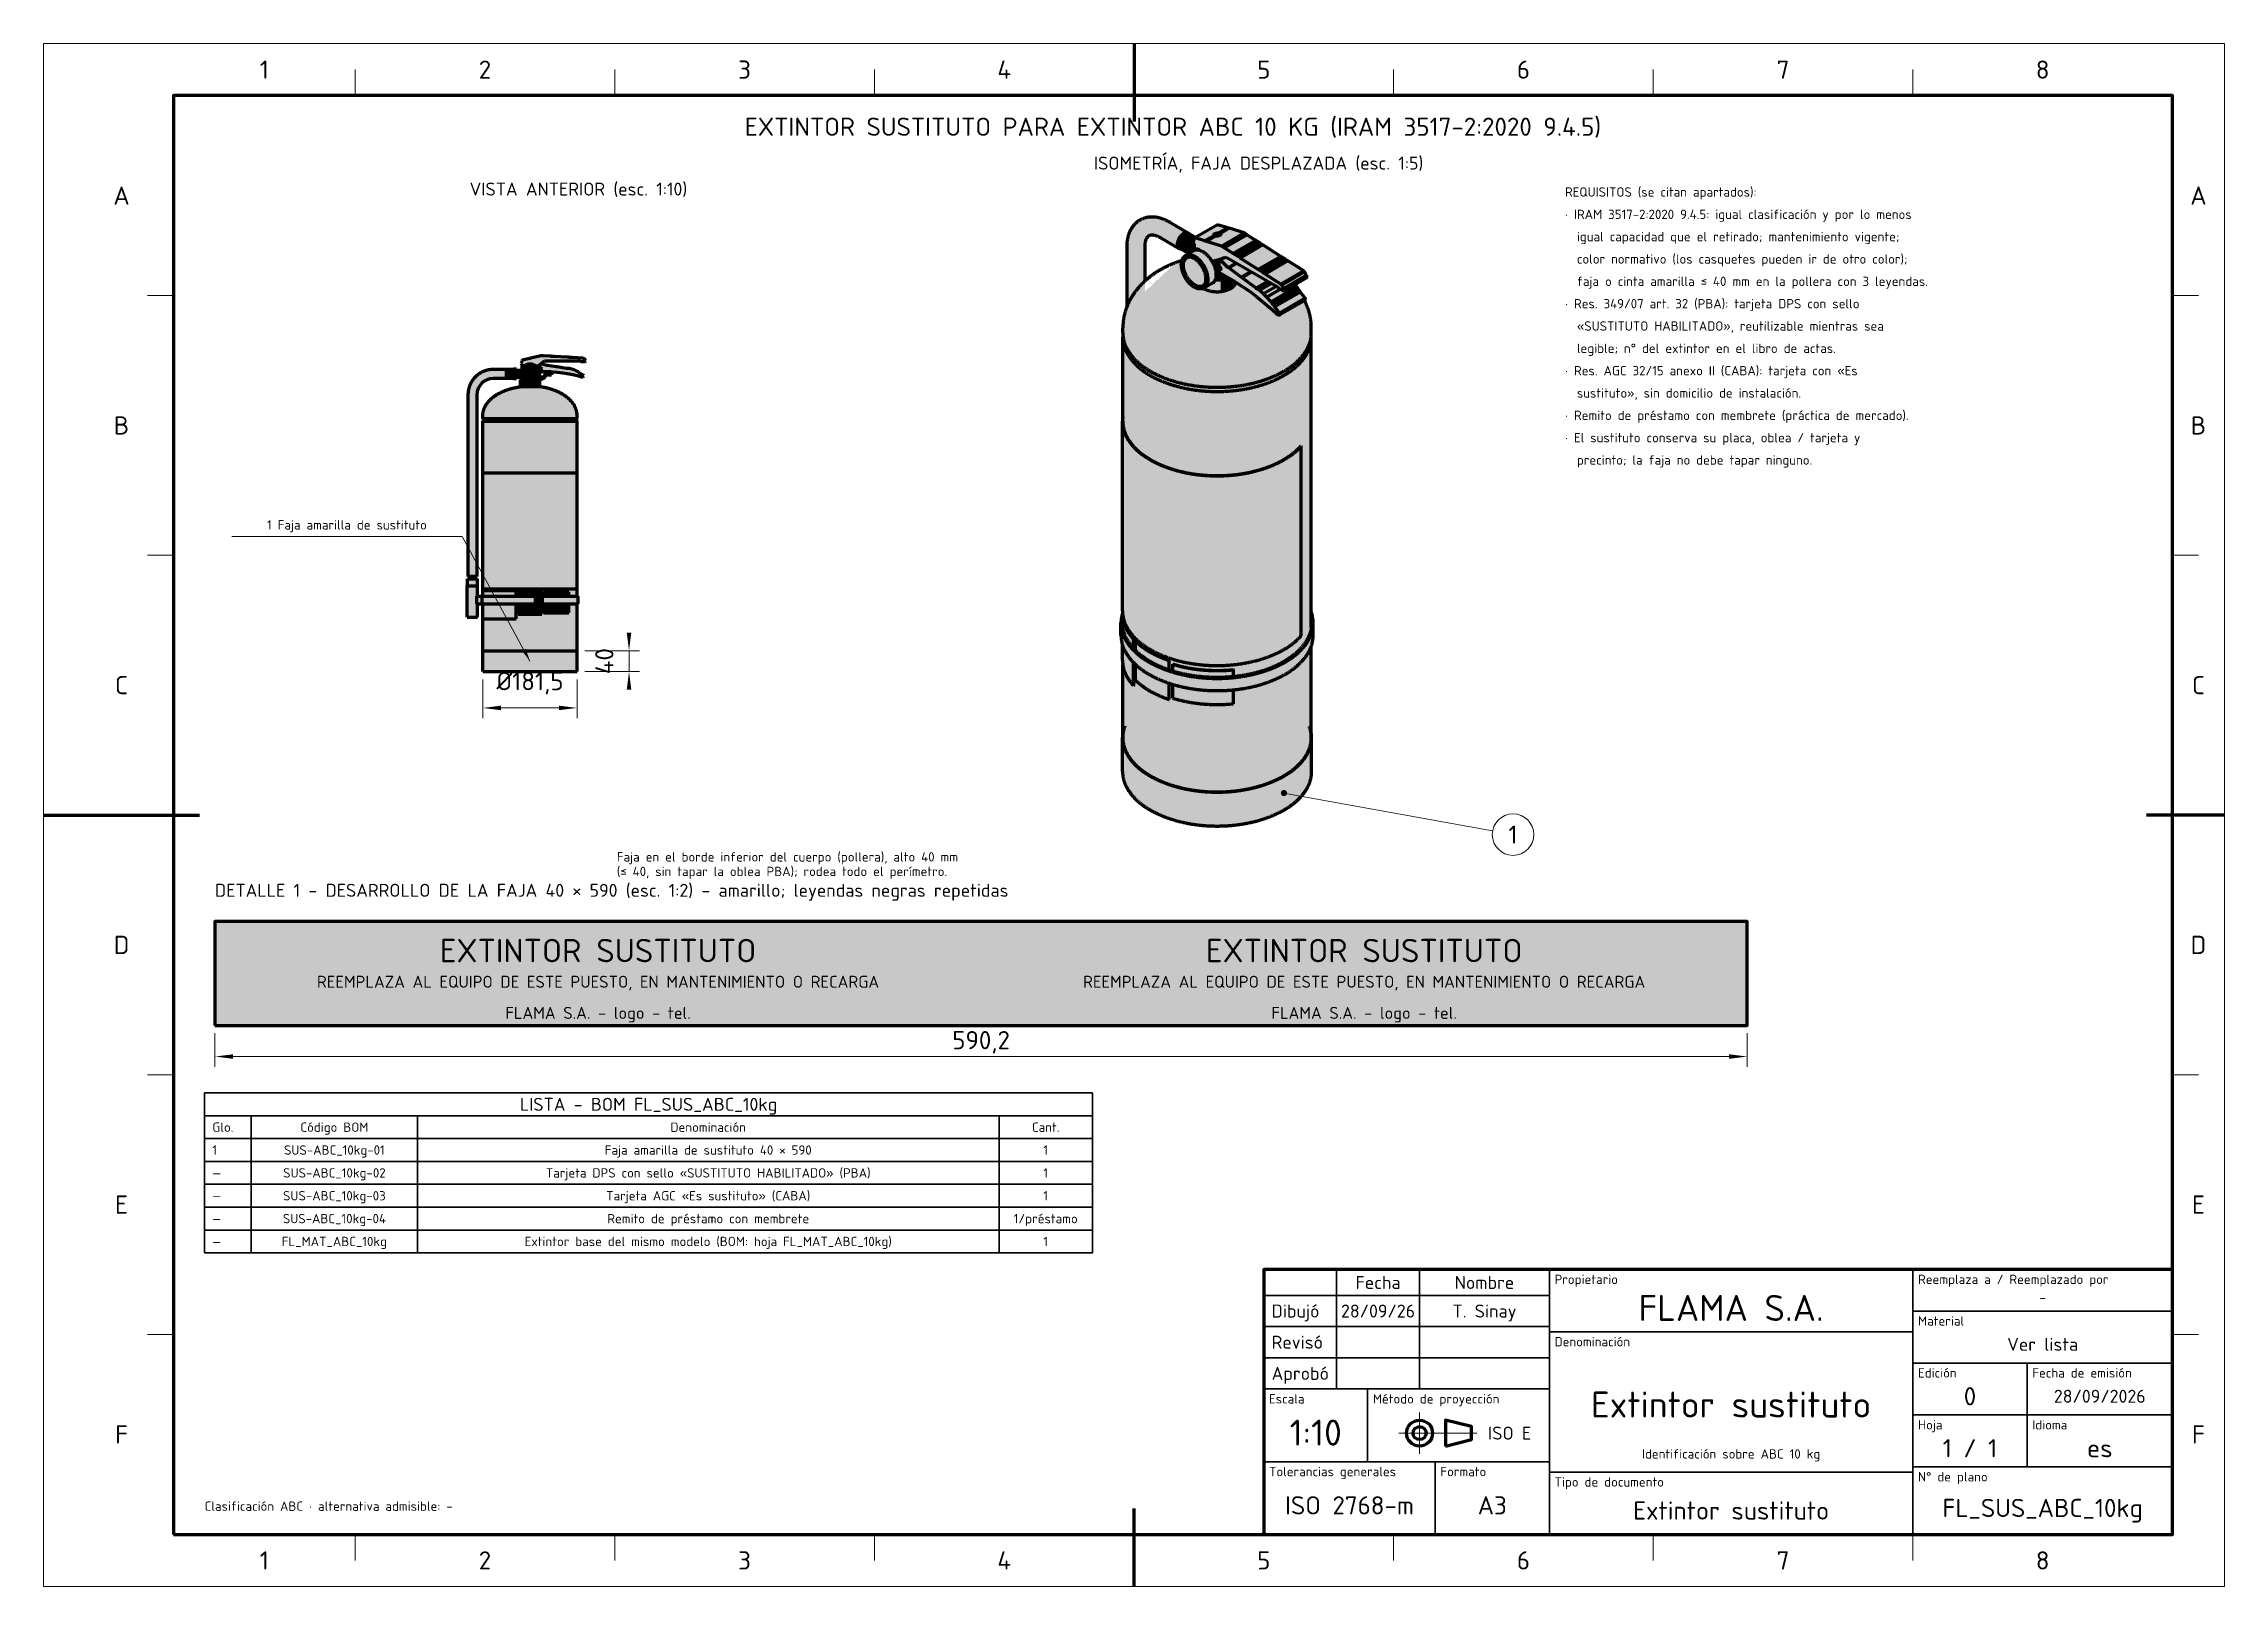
# Model space of a CAD drawing. Header units: millimetres. Extents: x 0 to 420, y 0 to 297.
import ezdxf
from ezdxf.enums import TextEntityAlignment as Align

# ---------------------------------------------------------------- set-up
doc = ezdxf.new("R2010")
doc.units = ezdxf.units.MM
doc.linetypes.add('IRAM-F-TRAZO-PUNTO', pattern=[20, 15, -2, 1, -2])
for name, color, linetype, lineweight in [('01-VISIBLE', 7, 'CONTINUOUS', 70), ('03-EJE', 1, 'IRAM-F-TRAZO-PUNTO', 18), ('04-COTA', 3, 'CONTINUOUS', 18), ('06-TEXTO', 7, 'CONTINUOUS', 25), ('07-RECUADRO', 7, 'CONTINUOUS', 70), ('08-FINA', 5, 'CONTINUOUS', 18), ('10-ROTULO', 7, 'CONTINUOUS', 35), ('11-TEXTO-ROTULO', 7, 'CONTINUOUS', 25), ('13-GRAFICA', 30, 'CONTINUOUS', 18)]:
    doc.layers.add(name, color=color, linetype=linetype, lineweight=lineweight)
doc.styles.add('ISO3098', font='isocpeur.ttf')
doc.dimstyles.new('FLAMA-IRAM', dxfattribs={"dimtxt": 3.5, "dimasz": 3.5, "dimexe": 2, "dimexo": 1.5, "dimgap": 1, "dimtad": 1, "dimdec": 1, "dimtxsty": 'ISO3098', "dimblk": 'IRAM_FLECHA', "dimblk1": 'IRAM_FLECHA', "dimblk2": 'IRAM_FLECHA', "dimcen": 2.5, "dimclrd": 256, "dimclre": 256, "dimclrt": 256, "dimazin": 3, "dimtfac": 1, "dimtmove": 0, "dimatfit": 3, "dimlwd": 18, "dimlwe": 18})

msp = doc.modelspace()

# ---------------------------------------------------------------- texts
at = {"layer": '06-TEXTO', "style": 'ISO3098'}
for s, height, p in [('1', 3.5, (42.5, 292)), ('2', 3.5, (85, 292)), ('3', 3.5, (135, 292)), ('4', 3.5, (185, 292)), ('5', 3.5, (235, 292)), ('6', 3.5, (285, 292)), ('7', 3.5, (335, 292)), ('8', 3.5, (385, 292)), ('EXTINTOR SUSTITUTO PARA EXTINTOR ABC 10 KG (IRAM 3517-2:2020 9.4.5)', 3.5, (217.5, 281)), ('ISOMETRÍA, FAJA DESPLAZADA (esc. 1:5)', 2.5, (234, 274)), ('A', 3.5, (15, 267.75)), ('VISTA ANTERIOR (esc. 1:10)', 2.5, (103, 269)), ('A', 3.5, (415, 267.75)), ('B', 3.5, (15, 223.5)), ('B', 3.5, (415, 223.5)), ('C', 3.5, (15, 173.5)), ('C', 3.5, (415, 173.5)), ('1', 3.5, (283, 144.721)), ('D', 3.5, (15, 123.5)), ('D', 3.5, (415, 123.5)), ('LISTA - BOM FL_SUS_ABC_10kg', 2.5, (116.5, 92.8)), ('Código BOM', 1.8, (56, 88.4)), ('Denominación', 1.8, (128, 88.4)), ('Cant.', 1.8, (193, 88.4)), ('SUS-ABC_10kg-01', 1.8, (56, 84)), ('Faja amarilla de sustituto 40 × 590', 1.8, (128, 84)), ('1', 1.8, (193, 84)), ('SUS-ABC_10kg-02', 1.8, (56, 79.6)), ('Tarjeta DPS con sello «SUSTITUTO HABILITADO» (PBA)', 1.8, (128, 79.6)), ('1', 1.8, (193, 79.6)), ('SUS-ABC_10kg-03', 1.8, (56, 75.2)), ('Tarjeta AGC «Es sustituto» (CABA)', 1.8, (128, 75.2)), ('1', 1.8, (193, 75.2)), ('E', 3.5, (15, 73.5)), ('SUS-ABC_10kg-04', 1.8, (56, 70.8)), ('Remito de préstamo con membrete', 1.8, (128, 70.8)), ('1/préstamo', 1.8, (193, 70.8)), ('E', 3.5, (415, 73.5)), ('FL_MAT_ABC_10kg', 1.8, (56, 66.4)), ('Extintor base del mismo modelo (BOM: hoja FL_MAT_ABC_10kg)', 1.8, (128, 66.4)), ('1', 1.8, (193, 66.4)), ('F', 3.5, (15, 29.25)), ('F', 3.5, (415, 29.25)), ('1', 3.5, (42.5, 5)), ('2', 3.5, (85, 5)), ('3', 3.5, (135, 5)), ('4', 3.5, (185, 5)), ('5', 3.5, (235, 5)), ('6', 3.5, (285, 5)), ('7', 3.5, (335, 5)), ('8', 3.5, (385, 5))]:
    msp.add_text(s, height=height, dxfattribs=at).set_placement(p, align=Align.MIDDLE_CENTER)
for s, height, p in [('REQUISITOS (se citan apartados):', 1.8, (293, 267)), ('· IRAM 3517-2:2020 9.4.5: igual clasificación y por lo menos', 1.8, (293, 262.7)), ('  igual capacidad que el retirado; mantenimiento vigente;', 1.8, (293, 258.4)), ('  color normativo (los casquetes pueden ir de otro color);', 1.8, (293, 254.1)), ('  faja o cinta amarilla ≤ 40 mm en la pollera con 3 leyendas.', 1.8, (293, 249.8)), ('· Res. 349/07 art. 32 (PBA): tarjeta DPS con sello', 1.8, (293, 245.5)), ('  «SUSTITUTO HABILITADO», reutilizable mientras sea', 1.8, (293, 241.2)), ('  legible; n° del extintor en el libro de actas.', 1.8, (293, 236.9)), ('· Res. AGC 32/15 anexo II (CABA): tarjeta con «Es', 1.8, (293, 232.6)), ('  sustituto», sin domicilio de instalación.', 1.8, (293, 228.3)), ('· Remito de préstamo con membrete (práctica de mercado).', 1.8, (293, 224)), ('· El sustituto conserva su placa, oblea / tarjeta y', 1.8, (293, 219.7)), ('  precinto; la faja no debe tapar ninguno.', 1.8, (293, 215.4)), ('(≤ 40, sin tapar la oblea PBA); rodea todo el perímetro.', 1.8, (110.398, 136.2)), ('Faja en el borde inferior del cuerpo (pollera), alto 40 mm', 1.8, (110.398, 139)), ('DETALLE 1 - DESARROLLO DE LA FAJA 40 × 590 (esc. 1:2) - amarillo; leyendas negras repetidas', 2.5, (33, 132)), ('Clasificación ABC · alternativa admisible: -', 1.8, (31, 14))]:
    msp.add_text(s, height=height, dxfattribs=at).set_placement(p, align=Align.BOTTOM_LEFT)
msp.add_text('1 Faja amarilla de sustituto', height=1.8, dxfattribs=at).set_placement((58.42, 202.915), align=Align.BOTTOM_CENTER)
for s, p in [('Glo.', (32.5, 88.4)), ('1', (32.5, 84)), ('—', (32.5, 79.6)), ('—', (32.5, 75.2)), ('—', (32.5, 70.8)), ('—', (32.5, 66.4))]:
    msp.add_text(s, height=1.8, dxfattribs=at).set_placement(p, align=Align.MIDDLE_LEFT)
at = {"layer": '11-TEXTO-ROTULO', "style": 'ISO3098'}
for s, height, p in [('Fecha', 2.5, (257, 58.5)), ('Nombre', 2.5, (277.5, 58.5)), ('FLAMA S.A.', 5, (325, 53.6)), ('-', 1.8, (385, 55.6)), ('28/09/26', 2.5, (257, 53)), ('T. Sinay', 2.5, (277.5, 53)), ('Ver lista', 2.5, (385, 46.6)), ('0', 3.5, (371, 36.6)), ('28/09/2026', 2.5, (396, 36.6)), ('Extintor sustituto', 5, (325, 35)), ('1:10', 5, (245, 29.6)), ('Identificación sobre ABC 10 kg', 1.8, (325, 25.5)), ('1 / 1', 3.5, (371, 26.6)), ('es', 3.5, (396, 26.6)), ('ISO 2768-m', 3.5, (251.5, 15.6)), ('A3', 3.5, (279, 15.6)), ('FL_SUS_ABC_10kg', 3.5, (385, 15.1)), ('Extintor sustituto', 3.5, (325, 14.6))]:
    msp.add_text(s, height=height, dxfattribs=at).set_placement(p, align=Align.MIDDLE_CENTER)
for s, p in [('Propietario', (291, 60)), ('Reemplaza a / Reemplazado por', (361, 60)), ('Material', (361, 52)), ('Denominación', (291, 48)), ('Edición', (361, 42)), ('Fecha de emisión', (383, 42)), ('Escala', (236, 37)), ('Método de proyección', (256, 37)), ('Hoja', (361, 32)), ('Idioma', (383, 32)), ('Tolerancias generales', (236, 23)), ('Formato', (269, 23)), ('Tipo de documento', (291, 21)), ('N° de plano', (361, 22))]:
    msp.add_text(s, height=1.8, dxfattribs=at).set_placement(p, align=Align.TOP_LEFT)
for s, p in [('Dibujó', (236.5, 53)), ('Revisó', (236.5, 47)), ('Aprobó', (236.5, 41))]:
    msp.add_text(s, height=2.5, dxfattribs=at).set_placement(p, align=Align.MIDDLE_LEFT)
msp.add_text('ISO E', height=2.5, dxfattribs=at).set_placement((286.5, 29.5), align=Align.MIDDLE_RIGHT)
at = {"layer": '13-GRAFICA', "true_color": 0x191919, "style": 'ISO3098'}
for s, height, p in [('EXTINTOR SUSTITUTO', 4.5, (106.775, 122.4)), ('EXTINTOR SUSTITUTO', 4.5, (254.325, 122.4)), ('REEMPLAZA AL EQUIPO DE ESTE PUESTO, EN MANTENIMIENTO O RECARGA', 2.3, (106.775, 116.4)), ('REEMPLAZA AL EQUIPO DE ESTE PUESTO, EN MANTENIMIENTO O RECARGA', 2.3, (254.325, 116.4)), ('FLAMA S.A. - logo - tel.', 2.3, (106.775, 110.4)), ('FLAMA S.A. - logo - tel.', 2.3, (254.325, 110.4))]:
    msp.add_text(s, height=height, dxfattribs=at).set_placement(p, align=Align.MIDDLE_CENTER)

# ---------------------------------------------------------------- blocks, each defined once
blk = doc.blocks.new('IRAM_FLECHA')
blk.add_solid([(0, 0), (-1, 0.125), (-1, -0.125)])

# ---------------------------------------------------------------- dimensions: what is measured, and where the dimension line sits
at = {"layer": '04-COTA'}
msp.add_linear_dim(base=(112.746, 176.114), p1=(102.746, 176.114), p2=(102.746, 180.114), angle=90, dimstyle='FLAMA-IRAM', override={"dimlfac": 10}, dxfattribs=at).render()
for base, p1, p2, override in [((84.596, 169.114), (84.596, 176.114), (102.746, 176.114), {"dimlfac": 10, "dimpost": '%%c<>'}), ((33, 102), (33, 108), (328.1, 108), {"dimlfac": 2})]:
    msp.add_linear_dim(base=base, p1=p1, p2=p2, dimstyle='FLAMA-IRAM', override=override, dxfattribs=at).render()

# ---------------------------------------------------------------- hatches: boundary and pattern name
at = {"layer": '08-FINA'}
h = msp.add_hatch(color=7, dxfattribs=at)
h.dxf.hatch_style = 1
h.paths.add_polyline_path([(93.671, 178.114), (92.827, 180.501), (92.124, 180.118)])
h = msp.add_hatch(color=7, dxfattribs=at)
h.dxf.hatch_style = 1
edge = h.paths.add_edge_path()
edge.add_arc((238.879, 152.721), 0.6, 0, 360)
at = {"layer": '13-GRAFICA', "true_color": 0x202020}
h = msp.add_hatch(color=7, dxfattribs=at)
h.dxf.hatch_style = 1
h.paths.add_polyline_path([(208.591, 245.597), (208.591, 258.297), (208.691, 258.297), (208.791, 259.797), (208.891, 259.797), (208.891, 259.997), (208.991, 259.997), (209.191, 260.897), (209.291, 260.897), (209.391, 261.297), (209.591, 261.397), (209.591, 261.597), (209.991, 261.897), (209.991, 262.097), (210.091, 262.097), (210.591, 262.697), (210.991, 262.797), (211.091, 262.997), (211.291, 262.997), (211.291, 263.097), (211.491, 263.097), (211.491, 263.197), (211.691, 263.197), (211.691, 263.297), (211.891, 263.297), (211.891, 263.397), (212.991, 263.497), (212.991, 263.597), (214.091, 263.597), (214.091, 263.497), (214.591, 263.497), (214.591, 263.397), (215.191, 263.397), (215.191, 263.297), (215.491, 263.297), (215.491, 263.197), (215.691, 263.197), (215.691, 263.097), (215.891, 263.097), (215.891, 262.997), (216.091, 262.997), (216.091, 262.897), (216.391, 262.897), (216.391, 262.797), (216.591, 262.797), (216.591, 262.697), (217.191, 262.497), (217.291, 262.297), (217.891, 262.097), (217.991, 261.897), (218.591, 261.697), (218.691, 261.497), (219.091, 261.397), (219.191, 261.197), (219.791, 260.997), (219.891, 260.797), (220.291, 260.697), (220.291, 260.597), (219.891, 260.597), (219.891, 260.497), (219.491, 260.397), (219.491, 260.297), (218.791, 259.697), (218.791, 259.497), (218.691, 259.497), (218.691, 259.297), (218.591, 259.297), (218.591, 259.097), (218.491, 259.097), (218.491, 258.697), (218.391, 258.697), (218.391, 257.997), (218.491, 257.997), (218.491, 257.797), (218.591, 257.797), (218.691, 257.597), (218.491, 257.597), (218.391, 257.797), (217.791, 257.997), (217.691, 258.197), (217.091, 258.397), (216.991, 258.597), (216.591, 258.697), (216.491, 258.897), (215.891, 259.097), (215.791, 259.297), (215.591, 259.297), (215.591, 259.397), (215.391, 259.397), (215.391, 259.497), (215.191, 259.497), (215.191, 259.597), (214.991, 259.597), (214.991, 259.697), (214.791, 259.697), (214.791, 259.797), (214.591, 259.797), (214.591, 259.897), (214.391, 259.897), (214.391, 259.997), (213.991, 259.997), (213.991, 260.097), (212.991, 260.097), (212.891, 259.897), (212.691, 259.897), (212.691, 259.797), (212.491, 259.697), (212.491, 259.497), (212.391, 259.497), (212.391, 259.297), (212.291, 259.297), (212.291, 258.997), (212.191, 258.997), (212.191, 258.397), (212.091, 258.397), (212.091, 249.197), (211.991, 249.197), (211.391, 248.497), (211.191, 248.497), (211.191, 248.397), (210.191, 247.497), (210.191, 247.297), (209.691, 246.897), (209.691, 246.697), (209.191, 246.297), (209.191, 246.097), (209.091, 246.097), (208.691, 245.597)])
at = {"layer": '13-GRAFICA', "true_color": 0xcba23e}
h = msp.add_hatch(color=7, dxfattribs=at)
h.dxf.hatch_style = 1
h.paths.add_polyline_path([(221.591, 257.697), (221.391, 256.997), (221.091, 256.897), (221.091, 256.797), (220.891, 256.797), (220.891, 256.697), (220.691, 256.697), (220.591, 256.497), (220.291, 256.497), (220.191, 256.797), (219.991, 256.797), (219.991, 256.897), (219.791, 256.897), (219.691, 257.097), (219.291, 257.197), (219.191, 257.397), (218.791, 257.497), (218.791, 257.597), (218.491, 257.797), (218.491, 257.997), (218.391, 257.997), (218.391, 258.697), (218.491, 258.697), (218.491, 259.097), (218.591, 259.097), (218.791, 259.697), (218.891, 259.697), (219.491, 260.397), (219.691, 260.397), (219.691, 260.497), (219.891, 260.497), (219.891, 260.597), (220.291, 260.597), (220.291, 260.497), (220.891, 260.297), (220.991, 260.097), (221.591, 259.897), (221.591, 259.797), (221.791, 259.697), (221.791, 259.597), (221.591, 259.597), (221.591, 259.297), (221.491, 259.297), (221.491, 258.997), (221.391, 258.997), (221.391, 258.697), (221.491, 258.697), (221.491, 258.497), (221.591, 258.497)])
at = {"layer": '13-GRAFICA', "true_color": 0xb21820}
h = msp.add_hatch(color=7, dxfattribs=at)
h.dxf.hatch_style = 1
h.paths.add_polyline_path([(224.791, 255.397), (224.691, 255.697), (224.591, 255.697), (223.691, 256.697), (223.491, 256.697), (223.391, 256.897), (223.191, 256.897), (223.191, 256.997), (222.991, 256.997), (222.991, 257.097), (222.791, 257.097), (222.791, 257.197), (222.491, 257.197), (222.291, 257.497), (221.991, 257.497), (221.891, 257.197), (221.591, 257.197), (221.591, 258.497), (221.491, 258.497), (221.491, 258.697), (221.391, 258.697), (221.391, 258.997), (221.491, 258.997), (221.591, 259.597), (221.791, 259.597), (221.791, 259.697), (221.991, 259.697), (222.091, 259.897), (222.691, 260.097), (222.791, 260.297), (223.391, 260.497), (223.491, 260.697), (223.691, 260.697), (223.691, 260.797), (223.891, 260.797), (223.991, 260.997), (224.591, 261.197), (224.691, 261.397), (225.291, 261.597), (225.391, 261.797), (225.591, 261.797), (225.591, 261.897), (225.791, 261.897), (225.791, 261.997), (225.991, 261.997), (225.991, 262.097), (226.391, 262.097), (226.391, 261.997), (226.791, 261.997), (226.791, 261.897), (227.091, 261.897), (227.091, 261.797), (227.391, 261.797), (227.391, 261.697), (227.691, 261.697), (227.691, 261.597), (228.091, 261.597), (228.191, 261.397), (228.391, 261.497), (228.391, 261.397), (228.691, 261.397), (228.691, 261.297), (228.991, 261.297), (228.991, 261.197), (229.291, 261.197), (229.291, 261.097), (229.591, 261.097), (229.591, 260.997), (229.991, 260.997), (229.991, 260.897), (230.291, 260.897), (230.291, 260.797), (230.591, 260.797), (230.591, 260.697), (230.891, 260.697), (230.891, 260.597), (231.191, 260.597), (231.191, 260.497), (231.591, 260.397), (231.691, 260.197), (231.891, 260.197), (231.891, 260.097), (232.191, 259.997), (232.291, 259.797), (232.691, 259.697), (232.691, 259.597), (232.991, 259.497), (233.091, 259.297), (233.491, 259.197), (233.591, 258.997), (233.791, 258.997), (233.891, 258.797), (234.091, 258.797), (234.191, 258.597), (234.391, 258.597), (234.491, 258.397), (234.691, 258.397), (234.691, 258.297), (234.991, 258.197), (235.091, 257.997), (235.491, 257.897), (235.591, 257.697), (235.791, 257.697), (235.891, 257.497), (236.291, 257.397), (236.391, 257.197), (236.591, 257.197), (236.591, 257.097), (236.891, 256.997), (236.991, 256.797), (237.391, 256.697), (237.491, 256.497), (237.691, 256.497), (237.791, 256.297), (237.991, 256.297), (237.991, 256.197), (238.291, 256.097), (238.391, 255.897), (238.791, 255.797), (238.891, 255.597), (239.091, 255.597), (239.191, 255.397), (239.391, 255.397), (239.491, 255.197), (239.691, 255.197), (239.691, 255.097), (239.991, 254.997), (240.091, 254.797), (240.491, 254.697), (240.491, 254.597), (240.791, 254.497), (240.891, 254.297), (241.291, 254.197), (241.391, 253.997), (241.591, 253.997), (241.591, 253.897), (241.891, 253.797), (241.991, 253.597), (242.191, 253.597), (242.191, 253.497), (242.391, 253.497), (242.491, 253.297), (242.691, 253.297), (242.691, 253.197), (242.891, 253.097), (242.991, 252.697), (243.091, 252.697), (243.191, 252.397), (243.291, 252.397), (243.291, 251.897), (242.991, 251.797), (242.991, 251.697), (242.791, 251.697), (242.791, 251.597), (242.591, 251.597), (242.491, 251.397), (241.891, 251.197), (241.791, 250.997), (241.191, 250.797), (241.091, 250.597), (240.691, 250.497), (240.591, 250.297), (239.991, 250.097), (239.891, 249.897), (239.291, 249.697), (239.191, 249.497), (238.691, 249.397), (238.691, 249.497), (238.491, 249.497), (238.391, 249.697), (237.791, 249.897), (237.391, 250.397), (237.191, 250.397), (237.191, 250.497), (236.991, 250.497), (236.891, 250.697), (236.491, 250.797), (236.391, 250.997), (235.791, 251.197), (235.691, 251.397), (235.091, 251.597), (234.991, 251.797), (234.791, 251.797), (234.791, 251.897), (234.591, 251.897), (234.491, 252.097), (233.891, 252.297), (233.791, 252.497), (233.191, 252.697), (233.091, 252.897), (232.491, 253.097), (232.391, 253.297), (232.191, 253.297), (232.191, 253.397), (231.991, 253.397), (231.891, 253.597), (231.291, 253.797), (231.191, 253.997), (230.591, 254.197), (230.491, 254.397), (229.891, 254.597), (229.791, 254.797), (229.591, 254.797), (229.591, 254.897), (229.391, 254.897), (229.291, 255.097), (228.691, 255.297), (228.591, 255.497), (227.991, 255.697), (227.891, 255.897), (227.491, 255.897), (227.491, 255.797), (227.191, 255.797), (227.191, 255.697), (226.891, 255.697), (226.891, 255.597), (226.591, 255.597), (226.591, 255.497), (226.291, 255.497), (226.291, 255.397), (225.891, 255.397), (225.891, 255.297), (225.591, 255.297), (225.591, 255.197), (225.291, 255.197), (225.291, 255.097), (224.991, 255.097), (224.891, 255.397)])
at = {"layer": '13-GRAFICA', "true_color": 0xffffff}
h = msp.add_hatch(color=7, dxfattribs=at)
h.dxf.hatch_style = 1
h.paths.add_polyline_path([(219.191, 254.797), (219.191, 255.197), (219.291, 255.197), (219.291, 255.497), (219.391, 255.497), (219.391, 255.697), (219.591, 255.797), (219.591, 255.997), (219.791, 255.997), (219.991, 256.297), (220.591, 256.497), (220.691, 256.697), (221.291, 256.897), (221.391, 257.097), (221.591, 257.097), (221.591, 257.197), (222.091, 257.197), (222.091, 257.297), (222.191, 257.297), (222.191, 257.197), (222.791, 257.197), (222.791, 257.097), (223.391, 256.897), (223.491, 256.697), (223.691, 256.697), (223.691, 256.597), (224.691, 255.697), (224.691, 255.497), (224.891, 255.397), (224.891, 255.197), (225.091, 255.097), (225.091, 254.897), (225.191, 254.897), (225.191, 254.697), (225.291, 254.697), (225.291, 254.497), (225.391, 254.497), (225.391, 254.297), (225.491, 254.297), (225.491, 253.997), (225.591, 253.997), (225.591, 253.697), (225.691, 253.697), (225.691, 253.197), (225.791, 253.197), (225.791, 251.897), (225.691, 251.897), (225.691, 251.497), (225.491, 251.397), (225.491, 251.197), (225.391, 251.197), (225.191, 250.897), (224.991, 250.897), (224.891, 250.697), (224.491, 250.597), (224.391, 250.397), (224.191, 250.397), (224.191, 250.297), (223.991, 250.297), (223.891, 250.097), (223.691, 250.097), (223.691, 249.997), (223.491, 249.997), (223.491, 249.897), (223.191, 249.897), (223.191, 249.797), (222.291, 249.797), (222.291, 249.897), (221.991, 249.897), (221.991, 249.997), (221.391, 250.197), (221.191, 250.497), (220.991, 250.497), (220.991, 250.597), (220.391, 251.097), (220.391, 251.297), (220.091, 251.497), (220.091, 251.697), (219.891, 251.797), (219.891, 251.997), (219.791, 251.997), (219.791, 252.197), (219.691, 252.197), (219.691, 252.397), (219.591, 252.397), (219.591, 252.597), (219.491, 252.597), (219.491, 252.897), (219.391, 252.897), (219.291, 253.497), (219.191, 253.497), (219.191, 253.997), (219.091, 253.997), (219.091, 254.797)])
at = {"layer": '13-GRAFICA', "true_color": 0xcba23e}
h = msp.add_hatch(color=7, dxfattribs=at)
h.dxf.hatch_style = 1
h.paths.add_polyline_path([(221.491, 257.497), (221.591, 257.497), (221.591, 257.097), (221.391, 257.097), (221.391, 257.197), (221.491, 257.197)])
at = {"layer": '13-GRAFICA', "true_color": 0xd6d9de}
h = msp.add_hatch(color=7, dxfattribs=at)
h.dxf.hatch_style = 1
h.paths.add_polyline_path([(221.891, 257.197), (221.991, 257.497), (222.291, 257.497), (222.491, 257.197), (222.191, 257.197), (222.191, 257.297)])
at = {"layer": '13-GRAFICA', "true_color": 0xb21820}
h = msp.add_hatch(color=7, dxfattribs=at)
h.dxf.hatch_style = 1
h.paths.add_polyline_path([(212.591, 249.797), (212.691, 249.797), (212.791, 249.997), (212.991, 249.997), (214.391, 251.497), (214.591, 251.497), (215.891, 252.897), (216.091, 252.897), (216.091, 252.997), (216.191, 252.997), (217.491, 254.397), (217.691, 254.397), (217.991, 254.797), (219.191, 254.997), (219.191, 254.797), (219.091, 254.797), (219.191, 253.497), (219.291, 253.497), (219.291, 253.097), (219.391, 253.097), (219.391, 252.897), (219.491, 252.897), (219.491, 252.597), (219.591, 252.597), (219.591, 252.397), (219.691, 252.397), (219.891, 251.797), (220.091, 251.697), (220.091, 251.497), (220.391, 251.297), (220.391, 251.097), (220.491, 251.097), (220.991, 250.497), (221.191, 250.497), (221.391, 250.197), (221.591, 250.197), (221.591, 250.097), (221.791, 250.097), (221.791, 249.997), (221.991, 249.997), (221.991, 249.897), (222.291, 249.897), (222.291, 249.797), (223.191, 249.797), (223.191, 249.897), (223.491, 249.897), (223.591, 249.697), (223.891, 249.697), (223.891, 249.597), (224.391, 249.497), (224.391, 249.397), (224.891, 249.397), (224.891, 249.297), (225.991, 249.297), (225.991, 249.197), (226.291, 249.197), (226.291, 249.297), (227.191, 249.297), (227.191, 249.397), (227.891, 249.497), (227.891, 249.597), (228.091, 249.597), (228.091, 249.697), (228.591, 249.797), (228.691, 249.997), (228.891, 249.997), (228.891, 250.097), (229.491, 250.597), (229.591, 250.997), (229.791, 250.997), (229.791, 250.897), (229.991, 250.897), (230.091, 250.697), (230.291, 250.697), (230.291, 250.597), (230.491, 250.597), (230.591, 250.397), (230.791, 250.397), (230.891, 250.197), (231.091, 250.197), (231.191, 249.997), (231.391, 249.997), (231.391, 249.897), (231.491, 249.897), (231.591, 249.697), (231.791, 249.697), (231.891, 249.497), (232.091, 249.497), (232.291, 249.197), (232.491, 249.197), (232.691, 248.897), (232.891, 248.897), (232.891, 248.797), (232.991, 248.797), (233.091, 248.597), (233.291, 248.597), (233.491, 248.297), (233.691, 248.297), (233.691, 248.197), (233.791, 248.197), (233.991, 247.897), (234.191, 247.897), (234.591, 247.397), (234.791, 247.397), (235.091, 246.997), (235.291, 246.997), (235.791, 246.397), (235.991, 246.397), (236.591, 245.697), (236.791, 245.697), (237.591, 244.797), (238.191, 244.797), (238.191, 244.897), (238.591, 244.997), (238.691, 245.197), (239.291, 245.397), (239.391, 245.597), (239.791, 245.697), (239.891, 245.897), (240.491, 246.097), (240.591, 246.297), (241.191, 246.497), (241.291, 246.697), (241.891, 246.897), (241.991, 247.097), (242.591, 247.297), (242.591, 247.197), (243.191, 246.697), (243.191, 246.297), (243.291, 246.297), (243.391, 245.597), (243.491, 245.597), (243.591, 244.897), (243.691, 244.897), (243.791, 244.197), (243.891, 244.197), (243.991, 242.397), (244.091, 242.397), (244.091, 240.497), (243.991, 240.497), (243.991, 240.097), (243.891, 240.097), (243.891, 239.797), (243.791, 239.797), (243.791, 239.497), (243.691, 239.497), (243.691, 239.197), (243.591, 239.197), (243.391, 238.297), (243.291, 238.297), (243.291, 238.097), (243.091, 237.997), (243.091, 237.797), (242.691, 237.497), (242.691, 237.297), (242.391, 237.097), (242.391, 236.897), (241.991, 236.597), (241.991, 236.397), (241.691, 236.197), (241.691, 235.997), (241.591, 235.997), (241.491, 235.797), (241.291, 235.797), (241.091, 235.497), (240.891, 235.497), (240.791, 235.297), (240.591, 235.297), (240.391, 234.997), (240.191, 234.997), (239.991, 234.697), (239.791, 234.697), (239.591, 234.397), (239.391, 234.397), (239.391, 234.297), (239.291, 234.297), (239.191, 234.097), (238.991, 234.097), (238.891, 233.897), (238.691, 233.897), (238.691, 233.797), (238.491, 233.797), (238.491, 233.697), (238.191, 233.697), (238.191, 233.597), (237.991, 233.597), (237.991, 233.497), (237.791, 233.497), (237.791, 233.397), (237.591, 233.397), (237.591, 233.297), (237.391, 233.297), (237.391, 233.197), (237.091, 233.197), (237.091, 233.097), (236.891, 233.097), (236.891, 232.997), (236.691, 232.997), (236.691, 232.897), (236.491, 232.897), (236.491, 232.797), (236.291, 232.797), (236.291, 232.697), (235.991, 232.697), (235.991, 232.597), (235.791, 232.597), (235.791, 232.497), (235.591, 232.497), (235.591, 232.397), (235.391, 232.397), (235.391, 232.297), (234.991, 232.297), (234.991, 232.197), (234.591, 232.197), (234.591, 232.097), (234.191, 232.097), (234.191, 231.997), (232.991, 231.797), (232.991, 231.697), (232.291, 231.597), (232.291, 231.497), (231.891, 231.497), (231.891, 231.397), (231.491, 231.397), (231.491, 231.297), (229.791, 231.197), (229.791, 231.097), (228.791, 231.097), (228.791, 230.997), (227.891, 230.997), (227.891, 230.897), (222.591, 230.997), (222.591, 231.097), (221.991, 231.097), (221.991, 231.197), (221.491, 231.197), (221.491, 231.297), (220.891, 231.297), (220.891, 231.397), (220.391, 231.397), (220.391, 231.497), (219.791, 231.497), (219.791, 231.597), (219.191, 231.597), (219.191, 231.697), (218.291, 231.797), (218.291, 231.897), (218.091, 231.897), (218.091, 231.997), (217.791, 231.997), (217.791, 232.097), (217.491, 232.097), (217.491, 232.197), (217.191, 232.197), (217.191, 232.297), (216.891, 232.297), (216.891, 232.397), (215.991, 232.597), (215.991, 232.697), (215.791, 232.697), (215.791, 232.797), (214.891, 232.997), (214.891, 233.097), (214.291, 233.297), (214.191, 233.497), (213.791, 233.597), (213.691, 233.797), (213.091, 233.997), (212.991, 234.197), (212.391, 234.397), (212.291, 234.597), (211.891, 234.697), (211.791, 234.897), (211.591, 234.897), (209.891, 236.697), (209.691, 236.697), (209.691, 236.797), (209.391, 236.997), (209.391, 237.197), (209.291, 237.197), (209.291, 237.397), (209.191, 237.397), (209.191, 237.597), (209.091, 237.597), (208.891, 238.197), (208.691, 238.297), (208.691, 238.497), (208.591, 238.497), (208.591, 238.697), (208.491, 238.697), (208.491, 238.897), (208.391, 238.897), (208.391, 239.097), (208.291, 239.097), (208.291, 239.297), (208.191, 239.297), (208.191, 239.497), (208.091, 239.497), (208.091, 240.497), (207.991, 240.497), (207.991, 241.397), (207.891, 241.397), (207.891, 243.097), (207.991, 243.097), (207.991, 243.497), (208.091, 243.497), (208.191, 244.197), (208.291, 244.197), (208.291, 244.497), (208.391, 244.497), (208.391, 244.897), (208.491, 244.897), (208.491, 245.197), (208.591, 245.197), (208.591, 245.597), (209.191, 246.097), (209.191, 246.297), (209.691, 246.697), (209.691, 246.897), (210.191, 247.297), (210.191, 247.497), (210.291, 247.497), (211.191, 248.497), (211.391, 248.497)])
h = msp.add_hatch(color=7, dxfattribs=at)
h.dxf.hatch_style = 1
h.paths.add_polyline_path([(225.491, 254.297), (225.391, 254.297), (225.391, 254.497), (225.291, 254.497), (225.091, 255.097), (225.591, 255.197), (225.591, 255.297), (225.891, 255.297), (225.891, 255.397), (226.191, 255.397), (226.191, 253.997), (226.191, 253.197), (225.991, 253.197), (225.991, 253.297), (225.691, 253.397)])
at = {"layer": '13-GRAFICA', "true_color": 0xcba23e}
h = msp.add_hatch(color=7, dxfattribs=at)
h.dxf.hatch_style = 1
h.paths.add_polyline_path([(225.691, 253.397), (225.991, 253.297), (225.991, 253.197), (226.191, 253.197), (226.291, 252.997), (226.891, 252.797), (226.891, 252.697), (226.991, 252.697), (226.991, 251.997), (226.891, 251.997), (226.891, 251.897), (226.191, 251.897), (226.191, 251.997), (225.791, 252.097)])
at = {"layer": '13-GRAFICA', "true_color": 0xb21820}
h = msp.add_hatch(color=7, dxfattribs=at)
h.dxf.hatch_style = 1
h.paths.add_polyline_path([(226.291, 255.397), (226.291, 255.497), (226.591, 255.497), (226.591, 255.597), (226.691, 255.597), (226.691, 253.897), (226.591, 253.897), (226.491, 254.097), (226.291, 254.097), (226.291, 253.997), (226.191, 253.997), (226.191, 255.397)])
at = {"layer": '13-GRAFICA', "true_color": 0xd6d9de}
h = msp.add_hatch(color=7, dxfattribs=at)
h.dxf.hatch_style = 1
h.paths.add_polyline_path([(226.491, 253.397), (226.491, 253.497), (226.291, 253.497), (226.291, 253.697), (226.191, 253.697), (226.191, 253.997), (226.291, 253.997), (226.291, 254.097), (226.491, 254.097), (226.491, 253.997), (226.691, 253.897), (226.691, 253.497)])
at = {"layer": '13-GRAFICA', "true_color": 0xb21820}
h = msp.add_hatch(color=7, dxfattribs=at)
h.dxf.hatch_style = 1
h.paths.add_polyline_path([(226.491, 252.897), (226.491, 252.997), (226.291, 252.997), (226.191, 253.197), (226.191, 253.997), (226.291, 253.497), (226.591, 253.397), (226.691, 253.897), (226.691, 252.897)])
h = msp.add_hatch(color=7, dxfattribs=at)
h.dxf.hatch_style = 1
h.paths.add_polyline_path([(226.891, 255.597), (226.891, 255.697), (227.191, 255.697), (227.191, 255.797), (227.491, 255.797), (227.491, 255.897), (227.891, 255.897), (227.991, 255.697), (228.591, 255.497), (228.691, 255.297), (229.291, 255.097), (229.391, 254.897), (229.791, 254.797), (229.891, 254.597), (230.491, 254.397), (230.591, 254.197), (231.191, 253.997), (231.291, 253.797), (231.891, 253.597), (231.991, 253.397), (232.391, 253.297), (232.491, 253.097), (233.091, 252.897), (233.191, 252.697), (233.791, 252.497), (233.891, 252.297), (234.491, 252.097), (234.591, 251.897), (234.991, 251.797), (235.091, 251.597), (235.691, 251.397), (235.791, 251.197), (235.991, 251.197), (235.991, 251.097), (236.391, 250.997), (236.491, 250.797), (236.891, 250.697), (236.991, 250.497), (237.391, 250.397), (237.791, 249.897), (238.391, 249.697), (238.391, 249.597), (238.691, 249.497), (238.691, 249.397), (239.191, 249.497), (239.291, 249.697), (239.891, 249.897), (239.991, 250.097), (240.191, 250.097), (240.191, 250.197), (240.391, 250.197), (240.391, 250.297), (240.591, 250.297), (240.691, 250.497), (240.991, 250.597), (240.991, 250.497), (241.491, 250.097), (241.491, 249.897), (241.691, 249.797), (241.691, 249.597), (241.891, 249.497), (241.891, 249.297), (242.191, 249.097), (242.191, 248.897), (242.291, 248.897), (242.291, 248.797), (242.591, 248.597), (242.591, 248.397), (242.891, 248.197), (242.891, 247.997), (243.091, 247.897), (243.091, 247.597), (242.491, 247.397), (242.391, 247.197), (241.991, 247.097), (241.891, 246.897), (241.691, 246.897), (241.691, 246.797), (241.291, 246.697), (241.191, 246.497), (240.591, 246.297), (240.491, 246.097), (239.891, 245.897), (239.791, 245.697), (239.591, 245.697), (239.591, 245.597), (239.391, 245.597), (239.291, 245.397), (238.691, 245.197), (238.591, 244.997), (238.391, 244.997), (238.391, 244.897), (238.191, 244.897), (238.191, 244.797), (237.591, 244.797), (236.791, 245.697), (236.591, 245.697), (236.591, 245.797), (236.491, 245.797), (235.991, 246.397), (235.791, 246.397), (235.291, 246.997), (235.091, 246.997), (234.791, 247.397), (234.591, 247.397), (234.191, 247.897), (233.991, 247.897), (233.691, 248.297), (233.491, 248.297), (233.291, 248.597), (233.091, 248.597), (232.891, 248.897), (232.691, 248.897), (232.691, 248.997), (232.591, 248.997), (232.491, 249.197), (232.291, 249.197), (232.091, 249.497), (231.891, 249.497), (231.791, 249.697), (231.591, 249.697), (231.391, 249.997), (231.191, 249.997), (231.091, 250.197), (230.891, 250.197), (230.891, 250.297), (230.591, 250.397), (230.491, 250.597), (230.291, 250.597), (230.291, 250.697), (230.091, 250.697), (229.991, 250.897), (229.791, 250.897), (229.591, 251.197), (229.191, 251.297), (229.091, 251.497), (228.691, 251.597), (228.591, 251.797), (228.191, 251.897), (228.091, 252.097), (227.491, 252.297), (227.391, 252.497), (226.991, 252.597), (226.891, 252.797), (226.691, 252.797), (226.691, 252.897), (226.691, 253.897), (226.691, 255.597)])
at = {"layer": '13-GRAFICA', "true_color": 0xc81e2d}
h = msp.add_hatch(color=7, dxfattribs=at)
h.dxf.hatch_style = 1
h.paths.add_polyline_path([(227.091, 249.597), (226.991, 252.597), (227.391, 252.497), (227.491, 252.297), (228.091, 252.097), (228.191, 251.897), (228.591, 251.797), (228.691, 251.597), (228.891, 251.597), (228.891, 251.497), (229.091, 251.497), (229.191, 251.297), (229.391, 251.297), (229.391, 251.197), (229.691, 251.097), (229.591, 250.897), (229.391, 250.897), (229.391, 250.797), (229.191, 250.797), (229.091, 250.597), (228.491, 250.397), (228.391, 250.197), (227.791, 249.997), (227.691, 249.797), (227.491, 249.797), (227.491, 249.697), (227.291, 249.697), (227.291, 249.597)])
at = {"layer": '13-GRAFICA', "true_color": 0xb21820}
h = msp.add_hatch(color=7, dxfattribs=at)
h.dxf.hatch_style = 1
h.paths.add_polyline_path([(224.091, 249.597), (223.591, 249.697), (223.491, 249.997), (223.891, 250.097), (223.991, 250.297), (224.191, 250.297), (224.191, 250.397), (224.391, 250.397), (224.491, 250.597), (224.691, 250.597), (224.691, 250.697), (224.891, 250.697), (224.991, 250.897), (225.191, 250.897), (225.191, 250.997), (225.491, 251.197), (225.491, 251.397), (225.691, 251.497), (225.691, 251.897), (225.791, 251.897), (225.791, 251.997), (226.191, 251.997), (226.191, 251.897), (226.891, 251.897), (226.891, 251.997), (226.991, 251.997), (226.991, 251.397), (227.091, 251.397), (227.091, 249.597), (227.691, 249.797), (227.791, 249.997), (227.991, 249.997), (227.991, 250.097), (228.391, 250.197), (228.491, 250.397), (229.091, 250.597), (229.191, 250.797), (229.591, 250.897), (229.491, 250.597), (229.391, 250.597), (228.891, 249.997), (228.691, 249.997), (228.591, 249.797), (228.091, 249.697), (228.091, 249.597), (227.891, 249.597), (227.891, 249.497), (227.191, 249.397), (227.191, 249.297), (226.291, 249.297), (226.291, 249.197), (225.991, 249.197), (225.991, 249.297), (224.891, 249.297), (224.891, 249.397), (224.391, 249.397), (224.391, 249.497), (224.091, 249.497)])
h = msp.add_hatch(color=7, dxfattribs=at)
h.dxf.hatch_style = 1
h.paths.add_polyline_path([(208.591, 184.497), (208.491, 184.497), (208.491, 184.697), (208.391, 184.697), (208.391, 185.097), (208.291, 185.097), (208.191, 185.697), (208.091, 185.697), (208.091, 186.097), (208.191, 186.097), (208.191, 185.797), (208.291, 185.797), (208.291, 185.497), (208.391, 185.497), (208.391, 185.197), (208.491, 185.197), (208.491, 184.897), (208.591, 184.897), (208.791, 184.297), (209.191, 183.997), (209.191, 183.797), (209.591, 183.497), (209.591, 183.297), (209.991, 182.997), (209.991, 182.797), (210.391, 182.497), (210.391, 182.297), (210.691, 182.197), (210.791, 181.997), (210.991, 181.997), (211.191, 181.697), (211.391, 181.697), (211.391, 181.597), (211.491, 181.597), (211.591, 181.397), (211.791, 181.397), (211.991, 181.097), (212.191, 181.097), (212.291, 180.897), (212.491, 180.897), (212.491, 180.797), (212.591, 180.797), (212.691, 180.597), (212.891, 180.597), (213.091, 180.297), (213.391, 180.297), (213.391, 180.197), (213.591, 180.197), (213.591, 180.097), (213.791, 180.097), (213.791, 179.997), (213.991, 179.997), (213.991, 179.897), (214.191, 179.897), (214.191, 179.797), (214.491, 179.797), (214.491, 179.697), (214.691, 179.697), (214.691, 179.597), (214.891, 179.597), (214.891, 179.497), (215.091, 179.497), (215.091, 179.397), (215.291, 179.397), (215.291, 179.297), (215.591, 179.297), (215.591, 179.197), (215.791, 179.197), (215.791, 179.097), (215.991, 179.097), (215.991, 178.997), (216.191, 178.997), (216.191, 178.897), (216.391, 178.897), (216.391, 178.797), (217.191, 178.697), (217.191, 178.597), (217.491, 178.597), (217.491, 178.497), (217.891, 178.497), (217.891, 178.397), (218.291, 178.397), (218.291, 178.297), (218.691, 178.297), (218.691, 178.197), (218.991, 178.197), (218.991, 178.097), (219.391, 178.097), (219.391, 177.997), (219.791, 177.997), (219.791, 177.897), (220.191, 177.897), (220.191, 177.797), (220.691, 177.797), (220.691, 177.697), (223.391, 177.497), (223.391, 177.397), (224.191, 177.397), (224.191, 177.297), (229.091, 177.397), (229.091, 177.497), (229.691, 177.497), (229.691, 177.597), (230.291, 177.597), (230.291, 177.697), (230.991, 177.697), (230.991, 177.797), (231.591, 177.797), (231.591, 177.897), (232.191, 177.897), (232.191, 177.997), (233.191, 178.097), (233.191, 178.197), (233.491, 178.197), (233.491, 178.297), (233.791, 178.297), (233.791, 178.397), (234.091, 178.397), (234.091, 178.497), (234.391, 178.497), (234.391, 178.597), (234.691, 178.597), (234.691, 178.697), (235.091, 178.697), (235.091, 178.797), (235.391, 178.797), (235.391, 178.897), (235.691, 178.897), (235.691, 178.997), (236.591, 179.197), (236.591, 179.297), (236.791, 179.297), (236.791, 179.397), (236.991, 179.397), (236.991, 179.497), (237.191, 179.497), (237.191, 179.597), (237.391, 179.597), (237.391, 179.697), (237.991, 179.897), (238.091, 180.097), (238.291, 180.097), (238.291, 180.197), (238.491, 180.197), (238.491, 180.297), (238.691, 180.297), (238.691, 180.397), (238.891, 180.397), (238.891, 180.497), (239.491, 180.697), (239.591, 180.897), (239.991, 180.997), (239.991, 181.097), (240.091, 181.097), (240.491, 181.597), (240.691, 181.597), (241.291, 182.297), (241.491, 182.297), (241.991, 182.897), (242.191, 182.897), (242.191, 219.497), (241.891, 219.397), (241.391, 218.797), (241.191, 218.797), (241.191, 218.697), (241.091, 218.697), (240.591, 218.097), (240.391, 218.097), (239.891, 217.497), (239.691, 217.497), (239.691, 217.397), (239.091, 217.197), (238.991, 216.997), (238.791, 216.997), (238.791, 216.897), (238.591, 216.897), (238.591, 216.797), (238.391, 216.797), (238.391, 216.697), (238.191, 216.697), (238.191, 216.597), (237.591, 216.397), (237.491, 216.197), (237.291, 216.197), (237.291, 216.097), (237.091, 216.097), (237.091, 215.997), (236.891, 215.997), (236.891, 215.897), (236.691, 215.897), (236.691, 215.797), (236.391, 215.797), (236.391, 215.697), (236.091, 215.697), (236.091, 215.597), (235.791, 215.597), (235.791, 215.497), (235.491, 215.497), (235.491, 215.397), (235.191, 215.397), (235.191, 215.297), (234.891, 215.297), (234.891, 215.197), (234.591, 215.197), (234.591, 215.097), (234.191, 215.097), (234.191, 214.997), (233.891, 214.997), (233.891, 214.897), (233.591, 214.897), (233.591, 214.797), (233.291, 214.797), (233.291, 214.697), (232.991, 214.697), (232.991, 214.597), (231.791, 214.497), (231.791, 214.397), (231.191, 214.397), (231.191, 214.297), (230.591, 214.297), (230.591, 214.197), (229.991, 214.197), (229.991, 214.097), (229.391, 214.097), (229.391, 213.997), (228.291, 213.997), (228.291, 213.897), (223.891, 213.897), (223.891, 213.997), (222.991, 213.997), (222.991, 214.097), (220.391, 214.297), (220.391, 214.397), (219.591, 214.497), (219.591, 214.597), (219.291, 214.597), (219.291, 214.697), (218.091, 214.897), (218.091, 214.997), (217.791, 214.997), (217.791, 215.097), (216.591, 215.297), (216.591, 215.397), (216.091, 215.497), (216.091, 215.597), (215.891, 215.597), (215.891, 215.697), (215.691, 215.697), (215.691, 215.797), (215.491, 215.797), (215.491, 215.897), (215.291, 215.897), (215.291, 215.997), (214.991, 215.997), (214.991, 216.097), (214.791, 216.097), (214.791, 216.197), (214.591, 216.197), (214.591, 216.297), (214.391, 216.297), (214.391, 216.397), (214.191, 216.397), (214.191, 216.497), (213.991, 216.497), (213.991, 216.597), (213.691, 216.597), (213.691, 216.697), (213.091, 216.897), (213.091, 216.997), (212.791, 217.097), (212.591, 217.397), (212.391, 217.397), (212.191, 217.697), (211.991, 217.697), (211.891, 217.897), (211.691, 217.897), (211.491, 218.197), (211.291, 218.197), (211.091, 218.497), (210.891, 218.497), (210.691, 218.797), (210.391, 218.897), (210.391, 219.097), (209.991, 219.397), (209.991, 219.597), (209.591, 219.897), (209.591, 220.097), (209.491, 220.097), (209.491, 220.197), (209.191, 220.397), (209.191, 220.597), (208.791, 220.897), (208.691, 221.397), (208.591, 221.397), (208.491, 221.897), (208.391, 221.897), (208.391, 222.197), (208.291, 222.197), (208.191, 222.697), (208.091, 222.697), (208.091, 223.097), (207.991, 223.097), (207.991, 224.597), (207.891, 224.597), (207.891, 241.297), (207.991, 241.297), (207.991, 240.497), (208.091, 240.497), (208.091, 239.497), (208.191, 239.497), (208.191, 239.297), (208.291, 239.297), (208.291, 239.097), (208.391, 239.097), (208.391, 238.897), (208.491, 238.897), (208.691, 238.297), (208.891, 238.197), (208.891, 237.997), (208.991, 237.997), (208.991, 237.797), (209.091, 237.797), (209.091, 237.597), (209.191, 237.597), (209.391, 236.997), (209.491, 236.997), (209.691, 236.697), (209.891, 236.697), (209.891, 236.597), (209.991, 236.597), (211.591, 234.897), (211.791, 234.897), (211.891, 234.697), (212.291, 234.597), (212.391, 234.397), (212.991, 234.197), (213.091, 233.997), (213.691, 233.797), (213.791, 233.597), (214.191, 233.497), (214.291, 233.297), (214.491, 233.297), (214.491, 233.197), (214.691, 233.197), (214.691, 233.097), (214.891, 233.097), (214.891, 232.997), (215.191, 232.997), (215.191, 232.897), (215.791, 232.797), (215.791, 232.697), (215.991, 232.697), (215.991, 232.597), (216.291, 232.597), (216.291, 232.497), (216.591, 232.497), (216.591, 232.397), (216.891, 232.397), (216.891, 232.297), (217.191, 232.297), (217.191, 232.197), (218.091, 231.997), (218.091, 231.897), (218.291, 231.897), (218.291, 231.797), (219.191, 231.697), (219.191, 231.597), (219.791, 231.597), (219.791, 231.497), (220.391, 231.497), (220.391, 231.397), (220.891, 231.397), (220.891, 231.297), (221.491, 231.297), (221.491, 231.197), (221.991, 231.197), (221.991, 231.097), (222.591, 231.097), (222.591, 230.997), (224.791, 230.997), (224.791, 230.897), (227.891, 230.897), (227.891, 230.997), (228.791, 230.997), (228.791, 231.097), (229.791, 231.097), (229.791, 231.197), (231.491, 231.297), (231.491, 231.397), (232.691, 231.597), (232.691, 231.697), (232.991, 231.697), (232.991, 231.797), (233.391, 231.797), (233.391, 231.897), (233.791, 231.897), (233.791, 231.997), (234.191, 231.997), (234.191, 232.097), (235.391, 232.297), (235.391, 232.397), (235.591, 232.397), (235.591, 232.497), (235.791, 232.497), (235.791, 232.597), (235.991, 232.597), (235.991, 232.697), (236.291, 232.697), (236.291, 232.797), (236.491, 232.797), (236.491, 232.897), (236.691, 232.897), (236.691, 232.997), (236.891, 232.997), (236.891, 233.097), (237.091, 233.097), (237.091, 233.197), (237.391, 233.197), (237.391, 233.297), (237.591, 233.297), (237.591, 233.397), (237.791, 233.397), (237.791, 233.497), (237.991, 233.497), (237.991, 233.597), (238.191, 233.597), (238.191, 233.697), (238.491, 233.697), (238.491, 233.797), (238.891, 233.897), (238.991, 234.097), (239.191, 234.097), (239.391, 234.397), (239.591, 234.397), (239.791, 234.697), (239.991, 234.697), (240.191, 234.997), (240.391, 234.997), (240.591, 235.297), (240.791, 235.297), (240.891, 235.497), (241.091, 235.497), (241.291, 235.797), (241.491, 235.797), (241.491, 235.897), (241.691, 235.997), (241.691, 236.197), (241.991, 236.397), (241.991, 236.597), (242.391, 236.897), (242.391, 237.097), (242.691, 237.297), (242.691, 237.497), (242.791, 237.497), (242.791, 237.597), (243.091, 237.797), (243.091, 237.997), (243.291, 238.097), (243.391, 238.597), (243.491, 238.597), (243.491, 238.897), (243.591, 238.897), (243.591, 239.197), (243.691, 239.197), (243.691, 239.497), (243.791, 239.497), (243.791, 239.797), (243.891, 239.797), (243.891, 240.097), (243.991, 240.097), (243.991, 240.497), (244.091, 240.497), (244.091, 184.397), (243.991, 184.397), (243.991, 184.097), (243.891, 184.097), (243.891, 183.797), (243.791, 183.797), (243.791, 183.497), (243.691, 183.497), (243.691, 183.197), (243.591, 183.197), (243.591, 182.797), (243.491, 182.797), (243.391, 182.297), (243.291, 182.297), (243.191, 181.997), (242.791, 181.697), (242.791, 181.497), (242.491, 181.297), (242.491, 181.097), (242.091, 180.797), (242.091, 180.597), (241.791, 180.397), (241.791, 180.197), (241.691, 180.197), (241.491, 179.897), (241.291, 179.897), (241.091, 179.597), (240.891, 179.597), (240.691, 179.297), (240.491, 179.297), (240.391, 179.097), (240.191, 179.097), (239.991, 178.797), (239.791, 178.797), (239.591, 178.497), (239.391, 178.497), (239.191, 178.197), (238.991, 178.197), (238.991, 178.097), (238.691, 177.997), (238.691, 177.897), (238.391, 177.897), (238.391, 177.797), (238.191, 177.797), (238.191, 177.697), (237.991, 177.697), (237.991, 177.597), (237.791, 177.597), (237.791, 177.497), (237.591, 177.497), (237.591, 177.397), (237.291, 177.397), (237.291, 177.297), (237.091, 177.297), (237.091, 177.197), (236.891, 177.197), (236.891, 177.097), (236.691, 177.097), (236.691, 176.997), (236.491, 176.997), (236.491, 176.897), (236.191, 176.897), (236.191, 176.797), (235.991, 176.797), (235.991, 176.697), (235.791, 176.697), (235.791, 176.597), (235.591, 176.597), (235.591, 176.497), (235.291, 176.497), (235.291, 176.397), (234.091, 176.197), (234.091, 176.097), (233.791, 176.097), (233.791, 175.997), (233.391, 175.997), (233.391, 175.897), (232.991, 175.897), (232.991, 175.797), (232.591, 175.797), (232.591, 175.697), (232.191, 175.697), (232.191, 175.597), (231.791, 175.597), (231.791, 175.497), (231.391, 175.497), (231.391, 175.397), (230.491, 175.397), (230.491, 175.297), (229.091, 175.197), (229.091, 176.497), (228.091, 176.497), (228.091, 176.397), (225.291, 176.397), (225.291, 176.297), (225.091, 176.297), (225.091, 176.397), (223.991, 176.397), (223.991, 176.497), (222.891, 176.497), (222.891, 176.597), (220.991, 176.697), (220.991, 176.797), (220.091, 176.897), (220.091, 176.997), (219.691, 176.997), (219.691, 177.097), (219.291, 177.097), (219.291, 177.197), (218.791, 177.197), (218.791, 177.297), (218.391, 177.297), (218.391, 177.397), (217.991, 177.397), (217.991, 177.497), (217.491, 177.497), (217.491, 176.297), (216.891, 176.397), (216.891, 176.497), (216.791, 176.497), (216.791, 178.297), (216.591, 178.297), (216.591, 178.397), (216.391, 178.397), (216.391, 178.497), (216.091, 178.497), (216.091, 178.597), (215.891, 178.597), (215.891, 178.697), (215.591, 178.697), (215.591, 178.797), (215.391, 178.797), (215.391, 178.897), (215.091, 178.897), (215.091, 178.997), (214.891, 178.997), (214.891, 179.097), (214.691, 179.097), (214.691, 179.197), (214.391, 179.197), (214.391, 179.297), (213.991, 179.397), (213.891, 179.597), (213.291, 179.797), (213.191, 179.997), (212.591, 180.197), (212.491, 180.397), (212.091, 180.497), (211.791, 180.897), (211.591, 180.897), (211.291, 181.297), (211.091, 181.297), (211.091, 181.397), (210.991, 181.397), (210.691, 181.797), (210.491, 181.797), (210.391, 181.997), (210.291, 181.997), (210.291, 180.397), (210.191, 180.397), (210.191, 180.497), (209.991, 180.597), (209.991, 182.397), (209.891, 182.397), (209.891, 182.597), (209.691, 182.697), (209.691, 182.897), (209.491, 182.997), (209.491, 183.197), (209.191, 183.397), (209.191, 183.597), (208.991, 183.697), (208.991, 183.897), (208.791, 183.997), (208.791, 184.197), (208.591, 184.297)])
h = msp.add_hatch(color=7, dxfattribs=at)
h.dxf.hatch_style = 1
h.paths.add_polyline_path([(92.101, 234.514), (92.101, 235.315), (92.001, 235.315), (91.901, 235.514), (92.001, 235.514), (92.201, 236.114), (92.701, 236.114), (92.701, 236.214), (93.101, 236.214), (93.101, 236.315), (93.501, 236.315), (93.501, 236.415), (93.701, 236.315), (93.701, 236.415), (93.901, 236.415), (93.901, 236.514), (94.401, 236.514), (94.401, 236.614), (95.301, 236.714), (95.301, 236.815), (95.701, 236.815), (95.701, 236.915), (96.301, 236.915), (96.301, 236.815), (98.301, 236.815), (98.301, 236.714), (100.101, 236.714), (100.101, 236.614), (101.801, 236.614), (101.801, 236.514), (103.901, 236.514), (103.901, 236.415), (104.101, 236.415), (104.101, 236.315), (104.301, 236.214), (104.301, 236.014), (104.401, 236.014), (104.301, 235.815), (103.401, 235.815), (103.401, 235.915), (96.401, 235.915), (96.401, 235.815), (96.201, 235.815), (95.901, 235.415), (95.701, 235.415), (95.501, 235.114), (95.301, 235.114), (95.101, 234.815), (94.901, 234.815), (94.901, 234.915), (94.701, 234.915), (94.601, 235.114), (94.101, 235.214), (94.101, 235.315), (93.201, 235.315), (93.201, 235.214), (93.001, 235.214), (93.001, 235.114), (92.401, 234.915), (92.401, 234.714), (92.301, 234.714), (92.201, 234.514)])
at = {"layer": '13-GRAFICA', "true_color": 0xffffff}
h = msp.add_hatch(color=7, dxfattribs=at)
h.dxf.hatch_style = 1
h.paths.add_polyline_path([(93.001, 231.915), (92.601, 232.014), (92.601, 232.114), (92.201, 232.415), (92.201, 232.614), (92.101, 232.614), (92.101, 232.815), (92.001, 232.815), (92.001, 233.014), (91.901, 233.014), (91.901, 234.014), (92.001, 234.014), (92.001, 234.315), (92.101, 234.315), (92.101, 234.514), (92.201, 234.514), (92.601, 235.014), (92.801, 235.014), (92.801, 235.114), (93.001, 235.114), (93.001, 235.214), (93.201, 235.214), (93.201, 235.315), (94.101, 235.315), (94.101, 235.214), (94.401, 235.214), (94.401, 235.114), (94.601, 235.114), (94.701, 234.915), (94.901, 234.915), (95.001, 234.614), (95.201, 234.514), (95.201, 234.315), (95.401, 234.214), (95.401, 233.815), (95.501, 233.815), (95.401, 232.915), (95.301, 232.915), (95.201, 232.514), (95.101, 232.514), (94.601, 231.915), (94.301, 231.915), (94.301, 231.815), (94.001, 231.815), (94.001, 231.714), (93.301, 231.714), (93.301, 231.815), (93.001, 231.815)])
at = {"layer": '13-GRAFICA', "true_color": 0xb21820}
h = msp.add_hatch(color=7, dxfattribs=at)
h.dxf.hatch_style = 1
h.paths.add_polyline_path([(95.601, 235.214), (95.901, 235.415), (95.901, 235.315), (95.901, 234.514), (95.601, 234.514), (95.601, 235.114)])
h = msp.add_hatch(color=7, dxfattribs=at)
h.dxf.hatch_style = 1
h.paths.add_polyline_path([(96.201, 235.315), (96.201, 235.214), (96.501, 235.214), (96.501, 235.114), (96.801, 235.114), (96.801, 235.014), (98.101, 234.915), (98.101, 234.815), (98.901, 234.815), (98.901, 234.714), (100.901, 234.514), (100.901, 234.415), (101.601, 234.415), (101.601, 234.315), (102.201, 234.214), (102.201, 234.114), (102.401, 234.114), (102.401, 234.014), (102.701, 234.014), (102.801, 233.815), (103.001, 233.815), (103.101, 233.614), (103.301, 233.614), (103.401, 233.415), (103.601, 233.415), (103.701, 233.214), (103.901, 233.214), (104.001, 232.915), (103.501, 232.815), (103.501, 232.915), (103.201, 232.915), (103.201, 233.014), (102.801, 233.014), (102.801, 233.114), (102.401, 233.114), (102.401, 233.214), (102.001, 233.214), (102.001, 233.315), (101.601, 233.315), (101.601, 233.415), (100.501, 233.514), (100.501, 233.614), (99.801, 233.614), (99.801, 233.714), (99.001, 233.714), (99.001, 233.815), (95.901, 233.815), (95.901, 233.915), (95.901, 234.214), (95.901, 234.514), (95.901, 235.315)])
at = {"layer": '13-GRAFICA', "true_color": 0x202020}
h = msp.add_hatch(color=7, dxfattribs=at)
h.dxf.hatch_style = 1
h.paths.add_polyline_path([(81.701, 194.415), (81.701, 229.614), (81.801, 229.614), (81.801, 230.514), (81.901, 230.514), (81.901, 230.815), (82.001, 230.815), (82.101, 231.315), (82.201, 231.315), (82.201, 231.614), (82.301, 231.614), (82.401, 231.915), (82.601, 232.014), (82.701, 232.415), (82.801, 232.415), (83.501, 233.214), (83.701, 233.214), (83.801, 233.415), (84.001, 233.415), (84.001, 233.514), (84.301, 233.614), (84.401, 233.815), (84.701, 233.815), (84.701, 233.915), (85.001, 233.915), (85.001, 234.014), (85.301, 234.014), (85.301, 234.114), (85.701, 234.114), (85.701, 234.214), (86.601, 234.214), (86.601, 234.315), (89.101, 234.315), (89.101, 232.514), (86.001, 232.514), (86.001, 232.415), (85.101, 232.214), (85.001, 232.014), (84.801, 232.014), (84.801, 231.915), (84.001, 231.214), (84.001, 231.014), (83.901, 231.014), (83.801, 230.714), (83.701, 230.714), (83.601, 230.114), (83.501, 230.114), (83.501, 194.415)])
at = {"layer": '13-GRAFICA', "true_color": 0xcba23e}
h = msp.add_hatch(color=7, dxfattribs=at)
h.dxf.hatch_style = 1
h.paths.add_polyline_path([(91.101, 234.315), (91.101, 232.415), (89.101, 232.514), (89.101, 234.214)])
h = msp.add_hatch(color=7, dxfattribs=at)
h.dxf.hatch_style = 1
h.paths.add_polyline_path([(91.101, 234.014), (91.901, 234.014), (91.901, 233.014), (92.001, 233.014), (92.001, 232.714), (91.101, 232.714)])
at = {"layer": '13-GRAFICA', "true_color": 0xb21820}
h = msp.add_hatch(color=7, dxfattribs=at)
h.dxf.hatch_style = 1
h.paths.add_polyline_path([(95.501, 230.915), (91.801, 230.915), (91.801, 232.415), (92.301, 232.415), (92.601, 232.014), (92.801, 232.014), (92.801, 231.915), (93.001, 231.915), (93.001, 231.815), (93.301, 231.815), (93.301, 231.714), (94.001, 231.714), (94.001, 231.815), (94.601, 231.915), (95.001, 232.415), (95.501, 232.415)])
h = msp.add_hatch(color=7, dxfattribs=at)
h.dxf.hatch_style = 1
h.paths.add_polyline_path([(95.201, 234.315), (95.201, 234.514), (95.001, 234.614), (95.001, 234.815), (95.201, 234.815), (95.401, 235.114), (95.601, 235.114), (95.601, 234.514), (95.601, 234.214), (95.601, 233.915), (95.401, 233.915), (95.401, 234.214)])
at = {"layer": '13-GRAFICA', "true_color": 0xd6d9de}
h = msp.add_hatch(color=7, dxfattribs=at)
h.dxf.hatch_style = 1
h.paths.add_polyline_path([(95.301, 232.614), (95.201, 232.614), (95.301, 232.815), (95.501, 232.815), (95.501, 232.714), (96.101, 232.714), (96.101, 232.815), (96.501, 233.114), (96.501, 233.815), (96.801, 233.815), (96.801, 233.114), (96.701, 233.114), (96.701, 232.915), (96.601, 232.915), (96.301, 232.514), (96.001, 232.514), (96.001, 232.415), (95.501, 232.415), (95.501, 232.514), (95.301, 232.514)])
at = {"layer": '13-GRAFICA', "true_color": 0xcba23e}
h = msp.add_hatch(color=7, dxfattribs=at)
h.dxf.hatch_style = 1
h.paths.add_polyline_path([(95.301, 232.915), (95.401, 232.915), (95.401, 233.315), (95.501, 233.315), (95.501, 232.815), (95.301, 232.815)])
at = {"layer": '13-GRAFICA', "true_color": 0xd6d9de}
h = msp.add_hatch(color=7, dxfattribs=at)
h.dxf.hatch_style = 1
h.paths.add_polyline_path([(95.601, 234.514), (95.901, 234.514), (95.901, 234.214), (95.601, 234.214)])
at = {"layer": '13-GRAFICA', "true_color": 0xb21820}
h = msp.add_hatch(color=7, dxfattribs=at)
h.dxf.hatch_style = 1
h.paths.add_polyline_path([(95.601, 233.915), (95.601, 234.214), (95.901, 234.214), (95.901, 233.915)])
at = {"layer": '13-GRAFICA', "true_color": 0xffd200}
h = msp.add_hatch(color=7, dxfattribs=at)
h.dxf.hatch_style = 1
h.paths.add_polyline_path([(96.801, 233.214), (96.801, 233.714), (97.801, 233.714), (97.801, 233.214)])
at = {"layer": '13-GRAFICA', "true_color": 0xb21820}
h = msp.add_hatch(color=7, dxfattribs=at)
h.dxf.hatch_style = 1
h.paths.add_polyline_path([(84.601, 224.815), (84.601, 225.514), (84.701, 225.514), (84.801, 226.114), (84.901, 226.114), (84.901, 226.315), (85.001, 226.315), (85.001, 226.614), (85.101, 226.614), (85.101, 226.815), (85.201, 226.815), (85.201, 227.114), (85.501, 227.315), (85.501, 227.514), (85.701, 227.614), (85.701, 227.815), (85.901, 227.915), (85.901, 228.114), (86.001, 228.114), (86.501, 228.714), (86.701, 228.714), (86.801, 228.915), (87.001, 228.915), (87.201, 229.214), (87.401, 229.214), (87.601, 229.514), (87.801, 229.514), (87.901, 229.714), (88.101, 229.714), (88.101, 229.815), (88.301, 229.815), (88.301, 229.915), (89.201, 230.114), (89.201, 230.214), (89.401, 230.214), (89.401, 230.315), (90.001, 230.415), (90.001, 230.514), (90.501, 230.614), (90.501, 230.714), (90.801, 230.714), (90.801, 230.815), (91.401, 230.815), (91.401, 230.915), (96.001, 230.915), (96.001, 230.815), (96.601, 230.815), (96.601, 230.714), (97.001, 230.714), (97.001, 230.614), (97.701, 230.514), (97.701, 230.415), (98.301, 230.315), (98.301, 230.214), (98.501, 230.214), (98.501, 230.114), (98.801, 230.114), (98.801, 230.014), (99.001, 230.014), (99.001, 229.915), (99.201, 229.915), (99.201, 229.815), (99.501, 229.815), (99.601, 229.614), (100.001, 229.514), (100.101, 229.315), (100.501, 229.214), (100.801, 228.815), (101.001, 228.815), (101.001, 228.714), (101.801, 228.014), (101.801, 227.815), (101.901, 227.815), (102.001, 227.514), (102.201, 227.415), (102.201, 227.214), (102.301, 227.214), (102.301, 227.014), (102.401, 227.014), (102.401, 226.815), (102.501, 226.815), (102.601, 226.214), (102.701, 226.214), (102.701, 224.815)])
h = msp.add_hatch(color=7, dxfattribs=at)
h.dxf.hatch_style = 1
h.paths.add_polyline_path([(84.701, 224.415), (84.701, 224.714), (84.801, 224.714), (84.801, 224.815), (102.601, 224.815), (102.601, 224.514), (102.701, 224.514), (102.701, 214.415), (84.601, 214.415), (84.601, 224.415)])
at = {"layer": '13-GRAFICA', "true_color": 0xffffff}
h = msp.add_hatch(color=7, dxfattribs=at)
h.dxf.hatch_style = 1
h.paths.add_polyline_path([(207.891, 186.697), (207.891, 224.597), (207.991, 224.597), (207.991, 223.097), (208.091, 223.097), (208.091, 222.697), (208.191, 222.697), (208.191, 222.397), (208.291, 222.397), (208.291, 222.197), (208.391, 222.197), (208.491, 221.597), (208.591, 221.597), (208.591, 221.397), (208.691, 221.397), (208.691, 221.097), (208.791, 221.097), (208.791, 220.897), (209.191, 220.597), (209.191, 220.397), (209.591, 220.097), (209.591, 219.897), (209.991, 219.597), (209.991, 219.397), (210.391, 219.097), (210.491, 218.797), (210.691, 218.797), (210.891, 218.497), (211.091, 218.497), (211.291, 218.197), (211.491, 218.197), (211.691, 217.897), (211.891, 217.897), (211.991, 217.697), (212.191, 217.697), (212.391, 217.397), (212.591, 217.397), (212.591, 217.297), (212.691, 217.297), (212.791, 217.097), (212.991, 217.097), (213.091, 216.897), (213.291, 216.897), (213.291, 216.797), (213.491, 216.797), (213.491, 216.697), (213.691, 216.697), (213.691, 216.597), (213.991, 216.597), (213.991, 216.497), (214.191, 216.497), (214.191, 216.397), (214.391, 216.397), (214.391, 216.297), (214.591, 216.297), (214.591, 216.197), (214.791, 216.197), (214.791, 216.097), (214.991, 216.097), (214.991, 215.997), (215.291, 215.997), (215.291, 215.897), (215.491, 215.897), (215.491, 215.797), (215.691, 215.797), (215.691, 215.697), (215.891, 215.697), (215.891, 215.597), (216.091, 215.597), (216.091, 215.497), (216.391, 215.497), (216.391, 215.397), (216.591, 215.397), (216.591, 215.297), (217.791, 215.097), (217.791, 214.997), (218.091, 214.997), (218.091, 214.897), (219.291, 214.697), (219.291, 214.597), (219.991, 214.497), (219.991, 214.397), (220.391, 214.397), (220.391, 214.297), (222.991, 214.097), (222.991, 213.997), (223.891, 213.997), (223.891, 213.897), (228.291, 213.897), (228.291, 213.997), (229.391, 213.997), (229.391, 214.097), (229.991, 214.097), (229.991, 214.197), (230.591, 214.197), (230.591, 214.297), (231.191, 214.297), (231.191, 214.397), (232.991, 214.597), (232.991, 214.697), (233.291, 214.697), (233.291, 214.797), (233.591, 214.797), (233.591, 214.897), (233.891, 214.897), (233.891, 214.997), (234.191, 214.997), (234.191, 215.097), (234.591, 215.097), (234.591, 215.197), (234.891, 215.197), (234.891, 215.297), (235.191, 215.297), (235.191, 215.397), (235.491, 215.397), (235.491, 215.497), (235.791, 215.497), (235.791, 215.597), (236.691, 215.797), (236.691, 215.897), (236.891, 215.897), (236.891, 215.997), (237.491, 216.197), (237.591, 216.397), (237.791, 216.397), (237.791, 216.497), (237.991, 216.497), (237.991, 216.597), (238.191, 216.597), (238.191, 216.697), (238.391, 216.697), (238.391, 216.797), (238.991, 216.997), (239.091, 217.197), (239.291, 217.197), (239.291, 217.297), (239.891, 217.497), (239.891, 217.597), (239.991, 217.597), (240.391, 218.097), (240.591, 218.097), (241.191, 218.797), (241.391, 218.797), (241.891, 219.397), (242.191, 219.497), (242.191, 182.897), (241.991, 182.897), (241.491, 182.297), (241.291, 182.297), (241.291, 182.197), (241.191, 182.197), (240.691, 181.597), (240.491, 181.597), (239.991, 180.997), (239.591, 180.897), (239.491, 180.697), (239.291, 180.697), (239.291, 180.597), (239.091, 180.597), (239.091, 180.497), (238.891, 180.497), (238.891, 180.397), (238.691, 180.397), (238.691, 180.297), (238.091, 180.097), (237.991, 179.897), (237.791, 179.897), (237.791, 179.797), (237.591, 179.797), (237.591, 179.697), (237.391, 179.697), (237.391, 179.597), (237.191, 179.597), (237.191, 179.497), (236.991, 179.497), (236.991, 179.397), (236.791, 179.397), (236.791, 179.297), (236.591, 179.297), (236.591, 179.197), (236.291, 179.197), (236.291, 179.097), (235.991, 179.097), (235.991, 178.997), (235.691, 178.997), (235.691, 178.897), (235.391, 178.897), (235.391, 178.797), (235.091, 178.797), (235.091, 178.697), (234.691, 178.697), (234.691, 178.597), (234.391, 178.597), (234.391, 178.497), (234.091, 178.497), (234.091, 178.397), (233.791, 178.397), (233.791, 178.297), (233.491, 178.297), (233.491, 178.197), (233.191, 178.197), (233.191, 178.097), (232.791, 178.097), (232.791, 177.997), (232.191, 177.997), (232.191, 177.897), (231.591, 177.897), (231.591, 177.797), (230.991, 177.797), (230.991, 177.697), (230.291, 177.697), (230.291, 177.597), (229.691, 177.597), (229.691, 177.497), (229.091, 177.497), (229.091, 177.397), (226.291, 177.397), (226.291, 177.297), (224.191, 177.297), (224.191, 177.397), (223.391, 177.397), (223.391, 177.497), (220.691, 177.697), (220.691, 177.797), (220.191, 177.797), (220.191, 177.897), (218.991, 178.097), (218.991, 178.197), (218.691, 178.197), (218.691, 178.297), (217.491, 178.497), (217.491, 178.597), (217.191, 178.597), (217.191, 178.697), (216.391, 178.797), (216.391, 178.897), (216.191, 178.897), (216.191, 178.997), (215.991, 178.997), (215.991, 179.097), (215.791, 179.097), (215.791, 179.197), (215.591, 179.197), (215.591, 179.297), (215.291, 179.297), (215.291, 179.397), (215.091, 179.397), (215.091, 179.497), (214.891, 179.497), (214.891, 179.597), (214.691, 179.597), (214.691, 179.697), (214.491, 179.697), (214.491, 179.797), (214.191, 179.797), (214.191, 179.897), (213.991, 179.897), (213.991, 179.997), (213.791, 179.997), (213.791, 180.097), (213.591, 180.097), (213.591, 180.197), (213.391, 180.197), (213.391, 180.297), (213.091, 180.297), (213.091, 180.397), (212.991, 180.397), (212.891, 180.597), (212.691, 180.597), (212.491, 180.897), (212.291, 180.897), (212.291, 180.997), (211.991, 181.097), (211.791, 181.397), (211.591, 181.397), (211.391, 181.697), (211.191, 181.697), (210.991, 181.997), (210.791, 181.997), (210.691, 182.197), (210.391, 182.297), (210.391, 182.497), (209.991, 182.797), (209.991, 182.997), (209.591, 183.297), (209.591, 183.497), (209.491, 183.497), (209.491, 183.597), (209.191, 183.797), (209.191, 183.997), (208.791, 184.297), (208.791, 184.497), (208.691, 184.497), (208.691, 184.697), (208.591, 184.697), (208.591, 184.897), (208.491, 184.897), (208.491, 185.197), (208.391, 185.197), (208.391, 185.497), (208.291, 185.497), (208.291, 185.797), (208.191, 185.797), (207.991, 186.697)])
h = msp.add_hatch(color=7, dxfattribs=at)
h.dxf.hatch_style = 1
h.paths.add_polyline_path([(84.601, 192.014), (84.601, 214.415), (102.701, 214.415), (102.701, 192.014)])
at = {"layer": '13-GRAFICA', "true_color": 0x202020}
h = msp.add_hatch(color=7, dxfattribs=at)
h.dxf.hatch_style = 1
h.paths.add_polyline_path([(81.601, 186.614), (81.601, 192.614), (81.701, 192.614), (81.701, 193.915), (83.501, 193.915), (83.601, 190.614), (83.401, 190.614), (83.401, 189.214), (83.601, 189.214), (83.601, 186.614)])
h = msp.add_hatch(color=7, dxfattribs=at)
h.dxf.hatch_style = 1
h.paths.add_polyline_path([(94.401, 190.614), (94.401, 189.214), (83.401, 189.214), (83.401, 190.614)])
at = {"layer": '13-GRAFICA', "true_color": 0xb21820}
h = msp.add_hatch(color=7, dxfattribs=at)
h.dxf.hatch_style = 1
h.paths.add_polyline_path([(84.601, 191.714), (84.601, 192.014), (102.701, 192.014), (102.701, 190.614), (101.101, 190.614), (101.101, 191.415), (96.301, 191.415), (96.301, 190.614), (96.001, 190.614), (96.001, 191.714), (91.401, 191.714), (91.401, 190.614), (91.001, 190.614), (91.001, 191.714)])
at = {"layer": '13-GRAFICA', "true_color": 0xffffff}
h = msp.add_hatch(color=7, dxfattribs=at)
h.dxf.hatch_style = 1
h.paths.add_polyline_path([(84.601, 191.714), (91.001, 191.714), (91.001, 190.614), (84.601, 190.614)])
at = {"layer": '13-GRAFICA', "true_color": 0xb21820}
h = msp.add_hatch(color=7, dxfattribs=at)
h.dxf.hatch_style = 1
h.paths.add_polyline_path([(91.001, 189.214), (91.401, 189.214), (91.401, 187.114), (96.001, 187.114), (96.001, 189.214), (96.301, 189.214), (96.301, 187.415), (101.101, 187.415), (101.101, 189.214), (102.701, 189.214), (102.701, 180.114), (84.601, 180.114), (84.601, 186.214), (91.001, 186.214)])
at = {"layer": '13-GRAFICA', "true_color": 0xffffff}
h = msp.add_hatch(color=7, dxfattribs=at)
h.dxf.hatch_style = 1
h.paths.add_polyline_path([(84.601, 189.214), (91.001, 189.214), (91.001, 186.214), (84.601, 186.214)])
at = {"layer": '13-GRAFICA', "true_color": 0xd7beeb}
h = msp.add_hatch(color=7, dxfattribs=at)
h.dxf.hatch_style = 1
h.paths.add_polyline_path([(91.401, 189.214), (94.401, 189.214), (94.401, 190.614), (91.401, 190.614), (91.401, 191.714), (94.501, 191.714), (94.501, 190.614), (94.501, 189.214), (94.501, 187.114), (91.401, 187.114)])
h = msp.add_hatch(color=7, dxfattribs=at)
h.dxf.hatch_style = 1
h.paths.add_polyline_path([(95.901, 191.714), (95.901, 190.614), (94.501, 190.614), (94.501, 191.714)])
at = {"layer": '13-GRAFICA', "true_color": 0x202020}
h = msp.add_hatch(color=7, dxfattribs=at)
h.dxf.hatch_style = 1
h.paths.add_polyline_path([(95.901, 190.614), (95.901, 189.214), (94.501, 189.214), (94.501, 190.614)])
at = {"layer": '13-GRAFICA', "true_color": 0xd7beeb}
h = msp.add_hatch(color=7, dxfattribs=at)
h.dxf.hatch_style = 1
h.paths.add_polyline_path([(94.501, 187.114), (94.501, 189.214), (95.901, 189.214), (95.901, 187.114)])
h = msp.add_hatch(color=7, dxfattribs=at)
h.dxf.hatch_style = 1
h.paths.add_polyline_path([(96.001, 191.714), (96.001, 187.114), (95.901, 187.114), (95.901, 189.214), (95.901, 190.614), (95.901, 191.714)])
at = {"layer": '13-GRAFICA', "true_color": 0x202020}
h = msp.add_hatch(color=7, dxfattribs=at)
h.dxf.hatch_style = 1
h.paths.add_polyline_path([(96.301, 190.614), (96.301, 189.214), (96.001, 189.214), (96.001, 190.614)])
at = {"layer": '13-GRAFICA', "true_color": 0xf7c8d7}
h = msp.add_hatch(color=7, dxfattribs=at)
h.dxf.hatch_style = 1
h.paths.add_polyline_path([(96.301, 187.415), (96.301, 191.415), (101.101, 191.415), (101.101, 190.614), (96.401, 190.614), (96.401, 189.214), (101.101, 189.214), (101.101, 187.415)])
at = {"layer": '13-GRAFICA', "true_color": 0x202020}
h = msp.add_hatch(color=7, dxfattribs=at)
h.dxf.hatch_style = 1
h.paths.add_polyline_path([(102.901, 190.614), (102.901, 189.214), (96.401, 189.214), (96.401, 190.614)])
h = msp.add_hatch(color=7, dxfattribs=at)
h.dxf.hatch_style = 1
h.paths.add_polyline_path([(207.591, 182.397), (207.591, 182.997), (207.491, 182.997), (207.491, 185.797), (207.591, 185.797), (207.591, 186.297), (207.691, 186.297), (207.691, 186.697), (207.791, 186.697), (207.791, 184.797), (207.891, 184.797), (207.891, 184.397), (207.991, 184.397), (207.991, 183.997), (208.091, 183.997), (208.091, 183.497), (208.191, 183.497), (208.291, 182.997), (208.391, 182.997), (208.391, 182.597), (208.591, 182.497), (208.591, 182.297), (208.791, 182.197), (208.791, 181.997), (208.991, 181.897), (208.991, 181.697), (209.191, 181.597), (209.191, 181.397), (209.391, 181.297), (209.391, 181.097), (209.691, 180.897), (209.691, 180.697), (209.791, 180.697), (209.891, 180.497), (210.091, 180.597), (210.091, 180.497), (210.291, 180.397), (210.291, 179.997), (210.391, 179.997), (210.391, 179.897), (210.591, 179.897), (210.891, 179.497), (211.091, 179.497), (211.391, 179.097), (211.591, 179.097), (211.991, 178.597), (212.191, 178.597), (212.191, 178.497), (212.391, 178.497), (212.491, 178.297), (213.091, 178.097), (213.191, 177.897), (213.791, 177.697), (213.891, 177.497), (214.091, 177.497), (214.091, 177.397), (214.291, 177.397), (214.291, 177.297), (214.491, 177.297), (214.491, 177.197), (214.791, 177.197), (214.791, 177.097), (214.991, 177.097), (214.991, 176.997), (215.291, 176.997), (215.291, 176.897), (215.491, 176.897), (215.491, 176.797), (215.691, 176.797), (215.691, 176.697), (215.991, 176.697), (215.991, 176.597), (216.191, 176.597), (216.191, 176.497), (216.491, 176.497), (216.491, 176.397), (216.691, 176.397), (216.691, 176.297), (216.791, 176.297), (216.791, 176.497), (216.891, 176.497), (216.891, 176.397), (217.491, 176.297), (217.491, 176.097), (217.691, 176.097), (217.691, 175.997), (218.591, 175.897), (218.591, 175.797), (218.991, 175.797), (218.991, 175.697), (219.391, 175.697), (219.391, 175.597), (219.891, 175.597), (219.891, 175.497), (220.291, 175.497), (220.291, 175.397), (220.791, 175.397), (220.791, 175.297), (221.191, 175.297), (221.191, 175.197), (222.291, 175.197), (222.291, 175.097), (223.391, 175.097), (223.391, 174.997), (224.491, 174.997), (224.491, 174.897), (229.091, 174.997), (229.091, 175.197), (230.491, 175.297), (230.491, 175.397), (231.391, 175.397), (231.391, 175.497), (231.791, 175.497), (231.791, 175.597), (232.191, 175.597), (232.191, 175.697), (232.591, 175.697), (232.591, 175.797), (232.991, 175.797), (232.991, 175.897), (233.791, 175.997), (233.791, 176.097), (234.091, 176.097), (234.091, 176.197), (234.491, 176.197), (234.491, 176.297), (234.891, 176.297), (234.891, 176.397), (235.591, 176.497), (235.591, 176.597), (235.791, 176.597), (235.791, 176.697), (235.991, 176.697), (235.991, 176.797), (236.191, 176.797), (236.191, 176.897), (236.491, 176.897), (236.491, 176.997), (236.691, 176.997), (236.691, 177.097), (236.891, 177.097), (236.891, 177.197), (237.091, 177.197), (237.091, 177.297), (237.291, 177.297), (237.291, 177.397), (237.591, 177.397), (237.591, 177.497), (237.791, 177.497), (237.791, 177.597), (237.991, 177.597), (237.991, 177.697), (238.191, 177.697), (238.191, 177.797), (238.391, 177.797), (238.391, 177.897), (238.891, 177.997), (238.891, 178.097), (239.191, 178.197), (239.391, 178.497), (239.591, 178.497), (239.791, 178.797), (239.991, 178.797), (240.191, 179.097), (240.391, 179.097), (240.391, 179.197), (240.691, 179.297), (240.891, 179.597), (241.091, 179.597), (241.291, 179.897), (241.491, 179.897), (241.491, 179.997), (241.791, 180.197), (241.791, 180.397), (242.091, 180.597), (242.091, 180.797), (242.491, 181.097), (242.491, 181.297), (242.791, 181.497), (242.791, 181.697), (243.191, 181.997), (243.191, 182.197), (243.391, 182.297), (243.391, 182.497), (243.491, 182.497), (243.591, 183.197), (243.691, 183.197), (243.691, 183.497), (243.791, 183.497), (243.791, 183.797), (243.891, 183.797), (243.891, 184.097), (243.991, 184.097), (243.991, 184.397), (244.091, 184.397), (244.091, 187.497), (244.191, 187.497), (244.191, 187.297), (244.291, 187.297), (244.391, 184.897), (244.491, 184.897), (244.491, 182.297), (244.391, 182.297), (244.391, 181.997), (244.291, 181.997), (244.291, 181.697), (244.191, 181.697), (244.191, 181.397), (244.091, 181.397), (244.091, 181.097), (243.991, 181.097), (243.991, 180.797), (243.891, 180.797), (243.691, 179.897), (243.591, 179.897), (243.491, 179.597), (243.091, 179.297), (243.091, 179.097), (242.691, 178.797), (242.691, 178.597), (242.391, 178.397), (242.391, 178.197), (241.991, 177.897), (241.991, 177.697), (241.891, 177.697), (241.691, 177.397), (241.491, 177.397), (241.391, 177.197), (241.191, 177.197), (240.991, 176.897), (240.791, 176.897), (240.591, 176.597), (240.391, 176.597), (240.191, 176.297), (239.991, 176.297), (239.891, 176.097), (239.691, 176.097), (239.491, 175.797), (239.291, 175.797), (239.191, 175.597), (238.991, 175.597), (238.991, 175.497), (238.791, 175.497), (238.791, 175.397), (238.591, 175.397), (238.591, 175.297), (238.391, 175.297), (238.391, 175.197), (238.191, 175.197), (238.191, 175.097), (237.891, 175.097), (237.891, 174.997), (237.691, 174.997), (237.691, 174.897), (237.491, 174.897), (237.491, 174.797), (237.291, 174.797), (237.291, 174.697), (237.091, 174.697), (237.091, 174.597), (236.791, 174.597), (236.791, 174.497), (236.591, 174.497), (236.591, 174.397), (236.391, 174.397), (236.391, 174.297), (236.191, 174.297), (236.191, 174.197), (235.991, 174.197), (235.991, 174.097), (235.691, 174.097), (235.691, 173.997), (235.391, 173.997), (235.391, 173.897), (234.991, 173.897), (234.991, 173.797), (234.691, 173.797), (234.691, 173.697), (234.291, 173.697), (234.291, 173.597), (233.891, 173.597), (233.891, 173.497), (233.491, 173.497), (233.491, 173.397), (233.191, 173.397), (233.191, 173.297), (232.791, 173.297), (232.791, 173.197), (231.591, 172.997), (231.591, 172.897), (228.891, 172.697), (228.891, 172.597), (228.091, 172.597), (228.091, 172.497), (222.591, 172.597), (222.591, 172.697), (221.991, 172.697), (221.991, 172.797), (221.391, 172.797), (221.391, 172.897), (220.791, 172.897), (220.791, 172.997), (218.991, 173.197), (218.991, 173.297), (218.591, 173.297), (218.591, 173.397), (218.291, 173.397), (218.291, 173.497), (217.991, 173.497), (217.991, 173.597), (217.691, 173.597), (217.691, 173.697), (217.391, 173.697), (217.391, 173.797), (217.091, 173.797), (217.091, 173.897), (216.791, 173.897), (216.791, 173.997), (216.491, 173.997), (216.491, 174.097), (216.191, 174.097), (216.191, 174.197), (215.891, 174.197), (215.891, 174.297), (214.991, 174.497), (214.991, 174.597), (214.391, 174.797), (214.291, 174.997), (214.091, 174.997), (214.091, 175.097), (213.891, 175.097), (213.891, 175.197), (213.691, 175.197), (213.691, 175.297), (213.091, 175.497), (212.991, 175.697), (212.791, 175.697), (212.791, 175.797), (212.591, 175.797), (212.591, 175.897), (212.391, 175.897), (212.391, 175.997), (211.791, 176.197), (211.091, 176.997), (210.891, 176.997), (210.291, 177.697), (210.091, 177.697), (210.091, 177.797), (209.291, 178.497), (209.291, 178.697), (209.091, 178.797), (208.991, 179.197), (208.791, 179.297), (208.791, 179.497), (208.591, 179.597), (208.491, 179.997), (208.291, 180.097), (208.291, 180.297), (208.091, 180.397), (208.091, 180.597), (207.991, 180.597), (207.991, 180.797), (207.891, 180.797), (207.891, 181.397), (207.791, 181.397), (207.791, 181.897), (207.691, 181.897), (207.691, 182.397)])
at = {"layer": '13-GRAFICA', "true_color": 0xffffff}
h = msp.add_hatch(color=7, dxfattribs=at)
h.dxf.hatch_style = 1
h.paths.add_polyline_path([(207.791, 187.097), (207.891, 187.097), (207.991, 186.197), (208.091, 186.197), (208.091, 185.697), (208.191, 185.697), (208.191, 185.397), (208.291, 185.397), (208.291, 185.097), (208.391, 185.097), (208.391, 184.697), (208.491, 184.697), (208.591, 184.297), (208.791, 184.197), (208.791, 183.997), (208.991, 183.897), (208.991, 183.697), (209.191, 183.597), (209.191, 183.397), (209.491, 183.197), (209.491, 182.997), (209.691, 182.897), (209.691, 182.697), (209.791, 182.697), (209.891, 182.397), (209.991, 182.397), (209.991, 180.497), (209.691, 180.697), (209.691, 180.897), (209.391, 181.097), (209.391, 181.297), (209.191, 181.397), (209.191, 181.597), (208.991, 181.697), (208.991, 181.897), (208.791, 181.997), (208.791, 182.197), (208.691, 182.197), (208.591, 182.497), (208.391, 182.597), (208.391, 182.997), (208.291, 182.997), (208.291, 183.297), (208.191, 183.297), (208.191, 183.497), (208.091, 183.497), (208.091, 183.997), (207.991, 183.997), (207.991, 184.397), (207.891, 184.397), (207.891, 184.797), (207.791, 184.797)])
h = msp.add_hatch(color=7, dxfattribs=at)
h.dxf.hatch_style = 1
h.paths.add_polyline_path([(207.791, 181.397), (207.891, 181.397), (207.891, 180.797), (207.991, 180.797), (208.091, 180.397), (208.191, 180.397), (208.291, 180.097), (208.491, 179.997), (208.591, 179.597), (208.691, 179.597), (208.791, 179.297), (208.991, 179.197), (208.991, 178.997), (209.091, 178.997), (209.091, 178.797), (209.291, 178.697), (209.291, 178.497), (209.991, 177.897), (209.991, 173.397), (209.691, 173.597), (209.691, 173.797), (209.491, 173.897), (209.491, 174.097), (209.291, 174.197), (209.291, 174.397), (209.091, 174.497), (209.091, 174.697), (208.891, 174.797), (208.891, 174.997), (208.791, 174.997), (208.791, 175.097), (208.591, 175.197), (208.591, 175.397), (208.391, 175.497), (208.291, 176.297), (208.191, 176.297), (208.091, 176.997), (207.991, 176.997), (207.891, 177.697), (207.791, 177.697)])
at = {"layer": '13-GRAFICA', "true_color": 0xb21820}
h = msp.add_hatch(color=7, dxfattribs=at)
h.dxf.hatch_style = 1
h.paths.add_polyline_path([(207.891, 177.297), (207.991, 177.297), (208.091, 176.597), (208.191, 176.597), (208.291, 175.897), (208.391, 175.897), (208.391, 175.497), (208.491, 175.497), (208.591, 175.197), (208.891, 174.997), (208.891, 174.797), (209.091, 174.697), (209.091, 174.497), (209.291, 174.397), (209.291, 174.197), (209.491, 174.097), (209.491, 173.897), (209.691, 173.797), (209.691, 173.597), (209.991, 173.397), (209.991, 177.797), (210.091, 177.797), (210.091, 177.697), (210.291, 177.697), (210.291, 174.397), (210.591, 174.297), (210.891, 173.897), (211.091, 173.897), (211.391, 173.497), (211.591, 173.497), (211.991, 172.997), (212.191, 172.997), (212.191, 172.897), (212.391, 172.897), (212.491, 172.697), (213.091, 172.497), (213.191, 172.297), (213.791, 172.097), (213.891, 171.897), (214.091, 171.897), (214.091, 171.797), (214.291, 171.797), (214.291, 171.697), (214.491, 171.697), (214.491, 171.597), (214.791, 171.597), (214.791, 171.497), (214.991, 171.497), (214.991, 171.397), (215.291, 171.397), (215.291, 171.297), (215.491, 171.297), (215.491, 171.197), (215.691, 171.197), (215.691, 171.097), (215.991, 171.097), (215.991, 170.997), (216.491, 170.897), (216.491, 170.797), (216.791, 170.697), (216.791, 173.897), (217.091, 173.897), (217.091, 173.797), (217.391, 173.797), (217.391, 173.697), (217.491, 173.697), (217.491, 170.997), (217.691, 170.997), (217.691, 170.897), (218.091, 170.897), (218.091, 170.797), (218.491, 170.797), (218.491, 170.697), (218.991, 170.697), (218.991, 170.597), (219.391, 170.597), (219.391, 170.497), (219.791, 170.497), (219.791, 170.397), (220.291, 170.397), (220.291, 170.297), (220.691, 170.297), (220.691, 170.197), (221.191, 170.197), (221.191, 170.097), (224.391, 169.897), (224.391, 169.797), (229.091, 169.897), (229.091, 172.697), (230.691, 172.797), (230.691, 172.897), (231.591, 172.897), (231.591, 172.997), (231.991, 172.997), (231.991, 173.097), (233.191, 173.297), (233.191, 173.397), (233.491, 173.397), (233.491, 173.497), (234.691, 173.697), (234.691, 173.797), (234.991, 173.797), (234.991, 173.897), (235.391, 173.897), (235.391, 173.997), (235.991, 174.097), (235.991, 174.197), (236.191, 174.197), (236.191, 174.297), (236.391, 174.297), (236.391, 174.397), (236.591, 174.397), (236.591, 174.497), (236.791, 174.497), (236.791, 174.597), (237.091, 174.597), (237.091, 174.697), (237.291, 174.697), (237.291, 174.797), (237.491, 174.797), (237.491, 174.897), (237.691, 174.897), (237.691, 174.997), (237.891, 174.997), (237.891, 175.097), (238.191, 175.097), (238.191, 175.197), (238.391, 175.197), (238.391, 175.297), (238.591, 175.297), (238.591, 175.397), (239.191, 175.597), (239.291, 175.797), (239.491, 175.797), (239.691, 176.097), (239.891, 176.097), (239.991, 176.297), (240.191, 176.297), (240.391, 176.597), (240.591, 176.597), (240.791, 176.897), (240.991, 176.897), (241.191, 177.197), (241.391, 177.197), (241.491, 177.397), (241.691, 177.397), (241.691, 177.497), (241.991, 177.697), (241.991, 177.897), (242.391, 178.197), (242.391, 178.397), (242.691, 178.597), (242.691, 178.797), (243.091, 179.097), (243.091, 179.297), (243.191, 179.297), (243.191, 179.397), (243.491, 179.597), (243.491, 179.797), (243.691, 179.897), (243.691, 180.197), (243.791, 180.197), (243.791, 180.497), (243.891, 180.497), (243.891, 180.797), (243.991, 180.797), (243.991, 181.097), (244.091, 181.097), (244.091, 162.797), (243.991, 162.797), (243.991, 162.397), (243.891, 162.397), (243.891, 161.497), (243.791, 161.497), (243.691, 161.097), (243.491, 160.997), (243.491, 160.797), (243.391, 160.797), (243.391, 160.597), (243.291, 160.597), (243.091, 159.997), (242.891, 159.897), (242.891, 159.697), (242.791, 159.697), (242.591, 159.097), (242.491, 159.097), (241.891, 158.397), (241.691, 158.397), (240.291, 156.897), (239.891, 156.797), (239.791, 156.597), (239.191, 156.397), (239.091, 156.197), (238.491, 155.997), (238.391, 155.797), (237.791, 155.597), (237.691, 155.397), (237.491, 155.397), (237.491, 155.297), (237.291, 155.297), (237.291, 155.197), (237.091, 155.197), (237.091, 155.097), (236.791, 155.097), (236.791, 154.997), (236.591, 154.997), (236.591, 154.897), (236.291, 154.897), (236.291, 154.797), (235.991, 154.797), (235.991, 154.697), (235.691, 154.697), (235.691, 154.597), (235.391, 154.597), (235.391, 154.497), (234.491, 154.297), (234.491, 154.197), (234.291, 154.197), (234.291, 154.097), (233.991, 154.097), (233.991, 153.997), (233.691, 153.997), (233.691, 153.897), (233.391, 153.897), (233.391, 153.797), (232.191, 153.697), (232.191, 153.597), (231.091, 153.497), (231.091, 153.397), (229.991, 153.297), (229.991, 153.197), (229.391, 153.197), (229.391, 153.097), (224.091, 152.997), (224.091, 153.097), (223.191, 153.097), (223.191, 153.197), (222.191, 153.197), (222.191, 153.297), (220.491, 153.397), (220.491, 153.497), (220.091, 153.497), (220.091, 153.597), (219.291, 153.697), (219.291, 153.797), (218.991, 153.797), (218.991, 153.897), (218.591, 153.897), (218.591, 153.997), (218.191, 153.997), (218.191, 154.097), (217.791, 154.097), (217.791, 154.197), (217.391, 154.197), (217.391, 154.297), (216.991, 154.297), (216.991, 154.397), (216.391, 154.497), (216.391, 154.597), (216.191, 154.597), (216.191, 154.697), (215.991, 154.697), (215.991, 154.797), (215.791, 154.797), (215.791, 154.897), (215.491, 154.897), (215.491, 154.997), (215.291, 154.997), (215.291, 155.097), (215.091, 155.097), (215.091, 155.197), (214.891, 155.197), (214.891, 155.297), (214.591, 155.297), (214.591, 155.397), (214.391, 155.397), (214.391, 155.497), (214.191, 155.497), (214.191, 155.597), (213.991, 155.597), (213.991, 155.697), (213.791, 155.697), (213.791, 155.797), (213.491, 155.797), (213.491, 155.897), (213.091, 155.997), (213.091, 156.097), (212.991, 156.097), (212.891, 156.297), (212.691, 156.297), (212.491, 156.597), (212.291, 156.597), (212.291, 156.697), (211.991, 156.797), (211.791, 157.097), (211.591, 157.097), (211.391, 157.397), (211.191, 157.397), (210.991, 157.697), (210.791, 157.697), (210.591, 157.997), (210.391, 157.997), (210.391, 158.197), (210.091, 158.397), (210.091, 158.597), (209.691, 158.897), (209.691, 159.097), (209.291, 159.397), (209.291, 159.597), (208.991, 159.797), (208.991, 159.997), (208.891, 159.997), (208.891, 160.097), (208.691, 160.197), (208.691, 160.397), (208.591, 160.397), (208.591, 160.697), (208.491, 160.697), (208.491, 160.997), (208.391, 160.997), (208.391, 161.397), (208.291, 161.397), (208.291, 161.597), (208.191, 161.597), (208.191, 161.797), (208.091, 161.797), (208.091, 162.297), (207.991, 162.297), (207.991, 163.697), (207.891, 163.697)])
at = {"layer": '13-GRAFICA', "true_color": 0xd7beeb}
h = msp.add_hatch(color=7, dxfattribs=at)
h.dxf.hatch_style = 1
h.paths.add_polyline_path([(210.291, 181.997), (210.391, 181.997), (210.391, 181.897), (210.691, 181.797), (211.091, 181.297), (211.291, 181.297), (211.591, 180.897), (211.791, 180.897), (212.091, 180.497), (212.491, 180.397), (212.591, 180.197), (213.191, 179.997), (213.291, 179.797), (213.891, 179.597), (213.991, 179.397), (214.191, 179.397), (214.191, 179.297), (214.391, 179.297), (214.391, 179.197), (214.691, 179.197), (214.691, 179.097), (214.891, 179.097), (214.891, 178.997), (215.091, 178.997), (215.091, 178.897), (215.391, 178.897), (215.391, 178.797), (215.591, 178.797), (215.591, 178.697), (215.891, 178.697), (215.891, 178.597), (216.091, 178.597), (216.091, 178.497), (216.391, 178.497), (216.391, 178.397), (216.791, 178.297), (216.791, 176.297), (216.491, 176.397), (216.491, 176.497), (216.191, 176.497), (216.191, 176.597), (215.991, 176.597), (215.991, 176.697), (215.691, 176.697), (215.691, 176.797), (215.491, 176.797), (215.491, 176.897), (215.291, 176.897), (215.291, 176.997), (214.991, 176.997), (214.991, 177.097), (214.791, 177.097), (214.791, 177.197), (214.491, 177.197), (214.491, 177.297), (213.891, 177.497), (213.791, 177.697), (213.191, 177.897), (213.091, 178.097), (212.491, 178.297), (212.391, 178.497), (211.991, 178.597), (211.591, 179.097), (211.391, 179.097), (211.091, 179.497), (210.891, 179.497), (210.591, 179.897), (210.291, 179.997)])
at = {"layer": '13-GRAFICA', "true_color": 0xffd200}
h = msp.add_hatch(color=7, dxfattribs=at)
h.dxf.hatch_style = 1
h.paths.add_polyline_path([(84.601, 176.114), (84.601, 180.114), (102.701, 180.114), (102.701, 176.114)])
at = {"layer": '13-GRAFICA', "true_color": 0xd7beeb}
h = msp.add_hatch(color=7, dxfattribs=at)
h.dxf.hatch_style = 1
h.paths.add_polyline_path([(210.291, 177.597), (210.391, 177.597), (210.391, 177.497), (210.491, 177.497), (210.891, 176.997), (211.091, 176.997), (211.791, 176.197), (211.991, 176.197), (211.991, 176.097), (212.191, 176.097), (212.191, 175.997), (212.391, 175.997), (212.391, 175.897), (212.991, 175.697), (213.091, 175.497), (213.291, 175.497), (213.291, 175.397), (213.491, 175.397), (213.491, 175.297), (213.691, 175.297), (213.691, 175.197), (214.291, 174.997), (214.391, 174.797), (214.591, 174.797), (214.591, 174.697), (214.791, 174.697), (214.791, 174.597), (214.991, 174.597), (214.991, 174.497), (215.291, 174.497), (215.291, 174.397), (215.591, 174.397), (215.591, 174.297), (215.891, 174.297), (215.891, 174.197), (216.791, 173.997), (216.791, 170.697), (216.491, 170.797), (216.491, 170.897), (216.191, 170.897), (216.191, 170.997), (215.991, 170.997), (215.991, 171.097), (215.691, 171.097), (215.691, 171.197), (215.491, 171.197), (215.491, 171.297), (215.291, 171.297), (215.291, 171.397), (214.991, 171.397), (214.991, 171.497), (214.791, 171.497), (214.791, 171.597), (214.491, 171.597), (214.491, 171.697), (214.291, 171.697), (214.291, 171.797), (214.091, 171.797), (214.091, 171.897), (213.891, 171.897), (213.791, 172.097), (213.591, 172.097), (213.591, 172.197), (213.191, 172.297), (213.091, 172.497), (212.491, 172.697), (212.391, 172.897), (211.991, 172.997), (211.591, 173.497), (211.391, 173.497), (211.091, 173.897), (210.891, 173.897), (210.591, 174.297), (210.391, 174.297), (210.391, 174.397), (210.291, 174.397)])
at = {"layer": '13-GRAFICA', "true_color": 0xf7c8d7}
h = msp.add_hatch(color=7, dxfattribs=at)
h.dxf.hatch_style = 1
h.paths.add_polyline_path([(217.491, 177.497), (217.991, 177.497), (217.991, 177.397), (218.391, 177.397), (218.391, 177.297), (218.791, 177.297), (218.791, 177.197), (219.291, 177.197), (219.291, 177.097), (219.691, 177.097), (219.691, 176.997), (220.091, 176.997), (220.091, 176.897), (220.591, 176.897), (220.591, 176.797), (220.991, 176.797), (220.991, 176.697), (222.891, 176.597), (222.891, 176.497), (223.991, 176.497), (223.991, 176.397), (225.091, 176.397), (225.091, 176.297), (225.291, 176.297), (225.291, 176.397), (228.091, 176.397), (228.091, 176.497), (229.091, 176.497), (229.091, 174.997), (224.491, 174.897), (224.491, 174.997), (221.191, 175.197), (221.191, 175.297), (220.791, 175.297), (220.791, 175.397), (220.291, 175.397), (220.291, 175.497), (219.891, 175.497), (219.891, 175.597), (219.391, 175.597), (219.391, 175.697), (218.991, 175.697), (218.991, 175.797), (218.591, 175.797), (218.591, 175.897), (217.691, 175.997), (217.691, 176.097), (217.491, 176.097)])
h = msp.add_hatch(color=7, dxfattribs=at)
h.dxf.hatch_style = 1
h.paths.add_polyline_path([(217.491, 173.697), (217.691, 173.697), (217.691, 173.597), (217.991, 173.597), (217.991, 173.497), (218.291, 173.497), (218.291, 173.397), (218.591, 173.397), (218.591, 173.297), (218.991, 173.297), (218.991, 173.197), (219.591, 173.197), (219.591, 173.097), (220.191, 173.097), (220.191, 172.997), (220.791, 172.997), (220.791, 172.897), (221.391, 172.897), (221.391, 172.797), (221.991, 172.797), (221.991, 172.697), (222.591, 172.697), (222.591, 172.597), (228.091, 172.497), (228.091, 172.597), (228.891, 172.597), (228.891, 172.697), (229.091, 172.697), (229.091, 169.897), (224.391, 169.797), (224.391, 169.897), (221.191, 170.097), (221.191, 170.197), (220.691, 170.197), (220.691, 170.297), (220.291, 170.297), (220.291, 170.397), (219.791, 170.397), (219.791, 170.497), (219.391, 170.497), (219.391, 170.597), (218.991, 170.597), (218.991, 170.697), (218.491, 170.697), (218.491, 170.797), (218.091, 170.797), (218.091, 170.897), (217.491, 170.997)])
at = {"layer": '13-GRAFICA', "true_color": 0xffd200}
h = msp.add_hatch(color=7, dxfattribs=at)
h.dxf.hatch_style = 1
h.paths.add_polyline_path([(207.791, 156.197), (207.791, 162.897), (207.891, 162.897), (207.891, 163.697), (207.991, 163.697), (207.991, 162.297), (208.091, 162.297), (208.091, 161.797), (208.191, 161.797), (208.191, 161.597), (208.291, 161.597), (208.291, 161.397), (208.391, 161.397), (208.391, 160.997), (208.491, 160.997), (208.491, 160.697), (208.591, 160.697), (208.691, 160.197), (208.991, 159.997), (208.991, 159.797), (209.291, 159.597), (209.291, 159.397), (209.691, 159.097), (209.691, 158.897), (210.091, 158.597), (210.091, 158.397), (210.391, 158.197), (210.391, 157.997), (210.591, 157.997), (210.791, 157.697), (210.991, 157.697), (211.191, 157.397), (211.391, 157.397), (211.591, 157.097), (211.791, 157.097), (211.991, 156.797), (212.191, 156.797), (212.291, 156.597), (212.491, 156.597), (212.691, 156.297), (212.891, 156.297), (213.091, 155.997), (213.291, 155.997), (213.291, 155.897), (213.491, 155.897), (213.491, 155.797), (213.791, 155.797), (213.791, 155.697), (213.991, 155.697), (213.991, 155.597), (214.191, 155.597), (214.191, 155.497), (214.391, 155.497), (214.391, 155.397), (214.591, 155.397), (214.591, 155.297), (214.891, 155.297), (214.891, 155.197), (215.091, 155.197), (215.091, 155.097), (215.291, 155.097), (215.291, 154.997), (215.491, 154.997), (215.491, 154.897), (215.791, 154.897), (215.791, 154.797), (215.991, 154.797), (215.991, 154.697), (216.191, 154.697), (216.191, 154.597), (216.391, 154.597), (216.391, 154.497), (216.691, 154.497), (216.691, 154.397), (216.991, 154.397), (216.991, 154.297), (217.391, 154.297), (217.391, 154.197), (217.791, 154.197), (217.791, 154.097), (218.191, 154.097), (218.191, 153.997), (218.591, 153.997), (218.591, 153.897), (218.991, 153.897), (218.991, 153.797), (219.691, 153.697), (219.691, 153.597), (220.091, 153.597), (220.091, 153.497), (220.491, 153.497), (220.491, 153.397), (222.191, 153.297), (222.191, 153.197), (223.191, 153.197), (223.191, 153.097), (224.091, 153.097), (224.091, 152.997), (229.391, 153.097), (229.391, 153.197), (230.591, 153.297), (230.591, 153.397), (231.691, 153.497), (231.691, 153.597), (232.191, 153.597), (232.191, 153.697), (233.391, 153.797), (233.391, 153.897), (234.291, 154.097), (234.291, 154.197), (234.491, 154.197), (234.491, 154.297), (234.791, 154.297), (234.791, 154.397), (235.091, 154.397), (235.091, 154.497), (235.391, 154.497), (235.391, 154.597), (235.691, 154.597), (235.691, 154.697), (236.591, 154.897), (236.591, 154.997), (237.091, 155.097), (237.091, 155.197), (237.691, 155.397), (237.791, 155.597), (238.391, 155.797), (238.491, 155.997), (239.091, 156.197), (239.191, 156.397), (239.791, 156.597), (239.891, 156.797), (240.291, 156.897), (241.691, 158.397), (241.891, 158.397), (241.891, 158.497), (242.591, 159.097), (242.591, 159.297), (242.691, 159.297), (242.891, 159.897), (243.091, 159.997), (243.091, 160.197), (243.191, 160.197), (243.191, 160.397), (243.291, 160.397), (243.491, 160.997), (243.691, 161.097), (243.691, 161.297), (243.791, 161.297), (243.791, 161.497), (243.891, 161.497), (243.891, 162.397), (243.991, 162.397), (243.991, 162.797), (244.091, 162.797), (244.091, 164.197), (244.191, 164.197), (244.191, 157.197), (244.091, 157.197), (243.991, 155.297), (243.891, 155.297), (243.891, 154.897), (243.791, 154.897), (243.791, 154.697), (243.691, 154.697), (243.691, 154.497), (243.591, 154.497), (243.391, 153.897), (243.191, 153.797), (243.191, 153.597), (243.091, 153.597), (243.091, 153.397), (242.991, 153.397), (242.791, 152.797), (242.591, 152.697), (242.591, 152.497), (242.491, 152.497), (241.891, 151.797), (241.691, 151.797), (240.391, 150.397), (240.191, 150.397), (240.091, 150.197), (239.491, 149.997), (239.391, 149.797), (238.991, 149.697), (238.891, 149.497), (238.291, 149.297), (238.191, 149.097), (237.591, 148.897), (237.491, 148.697), (237.291, 148.697), (237.291, 148.597), (237.091, 148.597), (237.091, 148.497), (236.791, 148.497), (236.791, 148.397), (236.491, 148.397), (236.491, 148.297), (236.191, 148.297), (236.191, 148.197), (235.891, 148.197), (235.891, 148.097), (234.991, 147.897), (234.991, 147.797), (234.791, 147.797), (234.791, 147.697), (234.491, 147.697), (234.491, 147.597), (234.191, 147.597), (234.191, 147.497), (233.891, 147.497), (233.891, 147.397), (233.591, 147.397), (233.591, 147.297), (232.591, 147.197), (232.591, 147.097), (232.091, 147.097), (232.091, 146.997), (231.491, 146.997), (231.491, 146.897), (230.891, 146.897), (230.891, 146.797), (230.391, 146.797), (230.391, 146.697), (229.791, 146.697), (229.791, 146.597), (229.291, 146.597), (229.291, 146.497), (224.391, 146.397), (224.391, 146.497), (223.491, 146.497), (223.491, 146.597), (222.491, 146.597), (222.491, 146.697), (220.691, 146.797), (220.691, 146.897), (220.191, 146.897), (220.191, 146.997), (219.791, 146.997), (219.791, 147.097), (219.491, 147.097), (219.491, 147.197), (219.091, 147.197), (219.091, 147.297), (218.691, 147.297), (218.691, 147.397), (218.291, 147.397), (218.291, 147.497), (217.891, 147.497), (217.891, 147.597), (217.491, 147.597), (217.491, 147.697), (217.191, 147.697), (217.191, 147.797), (216.791, 147.797), (216.791, 147.897), (216.191, 147.997), (216.191, 148.097), (215.991, 148.097), (215.991, 148.197), (215.791, 148.197), (215.791, 148.297), (215.591, 148.297), (215.591, 148.397), (215.391, 148.397), (215.391, 148.497), (215.091, 148.497), (215.091, 148.597), (214.891, 148.597), (214.891, 148.697), (214.691, 148.697), (214.691, 148.797), (214.491, 148.797), (214.491, 148.897), (214.291, 148.897), (214.291, 148.997), (213.991, 148.997), (213.991, 149.097), (213.791, 149.097), (213.791, 149.197), (213.591, 149.197), (213.591, 149.297), (212.991, 149.497), (212.991, 149.597), (212.691, 149.697), (212.491, 149.997), (212.291, 149.997), (212.091, 150.297), (211.891, 150.297), (211.691, 150.597), (211.491, 150.597), (211.491, 150.697), (211.191, 150.797), (210.991, 151.097), (210.791, 151.097), (210.591, 151.397), (210.391, 151.397), (210.391, 151.597), (209.991, 151.897), (209.991, 152.097), (209.591, 152.397), (209.591, 152.597), (209.291, 152.797), (209.291, 152.997), (209.191, 152.997), (209.191, 153.097), (208.891, 153.297), (208.891, 153.497), (208.591, 153.697), (208.591, 153.997), (208.491, 153.997), (208.491, 154.297), (208.391, 154.297), (208.391, 154.597), (208.291, 154.597), (208.291, 154.897), (208.191, 154.897), (208.191, 155.297), (208.091, 155.297), (208.091, 155.597), (207.991, 155.597), (207.991, 155.897), (207.891, 155.897), (207.891, 156.197)])
h = msp.add_hatch(color=7, dxfattribs=at)
h.dxf.hatch_style = 1
h.paths.add_polyline_path([(328.1, 108), (328.1, 128), (33, 128), (33, 108)])

# ---------------------------------------------------------------- linework, layer by layer
at = {"layer": '01-VISIBLE'}
for p, q in [((220.464, 260.541), (216.864, 262.619)), ((221.851, 259.683), (220.439, 260.498)), ((226.109, 262.141), (221.725, 259.61)), ((228.048, 261.547), (226.109, 262.141)), ((228.048, 261.547), (226.329, 260.555)), ((228.12, 261.506), (226.418, 260.523)), ((228.288, 261.464), (226.582, 260.479)), ((228.36, 261.45), (226.634, 260.453)), ((226.826, 258.02), (231.21, 260.551)), ((228.12, 261.506), (228.048, 261.547)), ((228.192, 261.409), (228.12, 261.506)), ((228.36, 261.45), (228.288, 261.464)), ((231.21, 260.551), (228.36, 261.45)), ((231.736, 260.248), (231.21, 260.551)), ((208.598, 257.846), (208.598, 246.272)), ((212.078, 257.846), (212.078, 251.263)), ((218.724, 257.527), (215.124, 259.605)), ((220.246, 256.706), (218.749, 257.571)), ((221.485, 257.09), (219.929, 256.191)), ((221.545, 259.286), (221.353, 258.843)), ((221.353, 258.843), (221.593, 258.401)), ((221.593, 259.534), (221.545, 259.286)), ((221.725, 259.61), (221.593, 259.534)), ((221.593, 258.401), (221.593, 257.145)), ((223.664, 259.016), (221.725, 259.61)), ((221.949, 257.406), (222.091, 257.487)), ((225.382, 260.008), (223.664, 259.016)), ((223.736, 258.975), (223.664, 259.016)), ((225.438, 259.957), (223.736, 258.975)), ((223.808, 258.877), (223.736, 258.975)), ((223.904, 258.933), (223.808, 258.877)), ((225.611, 259.918), (223.904, 258.933)), ((223.976, 258.919), (223.904, 258.933)), ((225.703, 259.916), (223.976, 258.919)), ((226.826, 258.02), (223.976, 258.919)), ((227.352, 257.716), (226.826, 258.02)), ((227.352, 257.716), (231.736, 260.248)), ((227.376, 257.675), (227.352, 257.716)), ((227.376, 257.675), (231.76, 260.206)), ((229.1, 256.596), (227.376, 257.675)), ((233.484, 259.127), (229.1, 256.596)), ((229.124, 256.556), (229.1, 256.596)), ((233.508, 259.087), (229.124, 256.556)), ((229.555, 256.307), (229.124, 256.556)), ((233.939, 258.838), (229.555, 256.307)), ((229.579, 256.265), (229.555, 256.307)), ((233.963, 258.797), (229.579, 256.265)), ((229.987, 256.03), (229.579, 256.265)), ((234.371, 258.561), (229.987, 256.03)), ((234.395, 258.52), (230.011, 255.989)), ((234.802, 258.285), (230.418, 255.754)), ((234.826, 258.243), (230.442, 255.712)), ((231.76, 260.206), (231.736, 260.248)), ((233.484, 259.127), (231.76, 260.206)), ((233.508, 259.087), (233.484, 259.127)), ((233.939, 258.838), (233.508, 259.087)), ((233.963, 258.797), (233.939, 258.838)), ((234.371, 258.561), (233.963, 258.797)), ((234.395, 258.52), (234.371, 258.561)), ((234.802, 258.285), (234.395, 258.52)), ((234.826, 258.243), (234.802, 258.285)), ((238.298, 256.044), (234.826, 258.243)), ((225.05, 255.07), (227.735, 255.919)), ((225.094, 254.994), (225.437, 255.192)), ((225.097, 254.989), (225.463, 255.2)), ((225.1, 254.985), (225.483, 255.207)), ((225.101, 254.982), (225.499, 255.212)), ((225.102, 254.98), (225.509, 255.215)), ((225.117, 254.954), (225.133, 254.953)), ((225.72, 255.282), (225.126, 254.939)), ((225.678, 255.268), (225.133, 254.953)), ((226.567, 255.382), (225.147, 254.901)), ((225.437, 255.05), (226.779, 255.504)), ((225.437, 255.05), (225.983, 255.365)), ((225.724, 253.402), (229.176, 251.387)), ((225.809, 252.139), (226, 252.029)), ((226.264, 254.004), (226.335, 254.045)), ((226.567, 255.382), (226.779, 255.504)), ((228.099, 253.918), (226.567, 255.382)), ((226.584, 253.45), (226.655, 253.491)), ((226.779, 255.504), (226.803, 255.482)), ((227.348, 255.797), (226.803, 255.482)), ((227.045, 251.239), (227.004, 252.655)), ((227.033, 252.639), (227.073, 251.223)), ((227.735, 255.919), (237.314, 250.389)), ((228.099, 253.918), (229.65, 254.814)), ((228.267, 253.821), (228.099, 253.918)), ((228.267, 253.821), (229.818, 254.717)), ((230.637, 252.038), (228.267, 253.821)), ((230.011, 255.989), (229.987, 256.03)), ((230.418, 255.754), (230.011, 255.989)), ((230.442, 255.712), (230.418, 255.754)), ((233.914, 253.513), (230.442, 255.712)), ((232.548, 253.141), (230.637, 252.038)), ((230.805, 251.94), (230.637, 252.038)), ((232.716, 253.044), (230.805, 251.94)), ((238.298, 256.044), (233.914, 253.513)), ((233.938, 253.471), (233.914, 253.513)), ((238.322, 256.003), (233.938, 253.471)), ((234.369, 253.222), (233.938, 253.471)), ((238.753, 255.754), (234.369, 253.222)), ((234.393, 253.181), (234.369, 253.222)), ((238.777, 255.712), (234.393, 253.181)), ((234.799, 252.946), (234.393, 253.181)), ((239.183, 255.478), (234.799, 252.946)), ((234.823, 252.905), (234.799, 252.946)), ((239.207, 255.436), (234.823, 252.905)), ((235.231, 252.67), (234.823, 252.905)), ((239.615, 255.201), (235.231, 252.67)), ((235.255, 252.628), (235.231, 252.67)), ((239.639, 255.159), (235.255, 252.628)), ((238.297, 250.707), (235.255, 252.628)), ((242.681, 253.238), (238.297, 250.707)), ((238.322, 256.003), (238.298, 256.044)), ((238.753, 255.754), (238.322, 256.003)), ((242.848, 253.058), (238.463, 250.527)), ((238.777, 255.712), (238.753, 255.754)), ((239.183, 255.478), (238.777, 255.712)), ((243.219, 252.416), (238.835, 249.885)), ((239.207, 255.436), (239.183, 255.478)), ((239.615, 255.201), (239.207, 255.436)), ((239.639, 255.159), (239.615, 255.201)), ((242.681, 253.238), (239.639, 255.159)), ((242.848, 253.058), (242.681, 253.238)), ((243.219, 252.416), (242.848, 253.058)), ((243.362, 251.972), (243.219, 252.416)), ((225.085, 250.854), (223.529, 249.956)), ((227.045, 249.524), (227.045, 251.239)), ((227.073, 249.508), (227.045, 249.524)), ((228.272, 251.915), (227.073, 251.223)), ((227.073, 251.223), (227.073, 249.508)), ((229.704, 251.027), (227.073, 249.508)), ((228.457, 250.263), (228.602, 250.347)), ((228.457, 250.104), (228.457, 250.307)), ((228.602, 250.347), (228.602, 250.391)), ((228.602, 250.347), (228.74, 250.267)), ((228.74, 250.267), (228.74, 250.47)), ((229.176, 251.387), (229.2, 251.345)), ((229.2, 251.345), (229.68, 251.068)), ((229.68, 251.068), (229.704, 251.027)), ((229.704, 251.027), (230.972, 250.211)), ((233.511, 249.908), (230.805, 251.94)), ((230.972, 250.211), (232.409, 249.189)), ((232.409, 249.189), (233.631, 248.261)), ((235.829, 251.246), (233.511, 249.908)), ((233.679, 249.811), (233.511, 249.908)), ((233.631, 248.261), (235.188, 247.003)), ((235.997, 251.149), (233.679, 249.811)), ((233.87, 249.645), (233.679, 249.811)), ((236.236, 251.011), (233.87, 249.645)), ((234.181, 249.466), (233.87, 249.645)), ((236.547, 250.832), (234.181, 249.466)), ((234.948, 248.829), (234.181, 249.466)), ((237.477, 250.289), (234.948, 248.829)), ((235.594, 248.207), (234.948, 248.829)), ((238.223, 249.725), (235.594, 248.207)), ((236.409, 247.295), (235.594, 248.207)), ((241.358, 250.152), (236.409, 247.295)), ((241.645, 249.792), (236.696, 246.935)), ((241.79, 249.544), (236.84, 246.686)), ((242.077, 249.156), (237.127, 246.298)), ((237.314, 250.389), (237.362, 250.389)), ((237.362, 250.389), (237.554, 250.223)), ((237.554, 250.223), (237.673, 250.043)), ((237.673, 250.043), (238.847, 249.365)), ((242.988, 247.967), (238.038, 245.11)), ((238.463, 250.527), (238.297, 250.707)), ((238.835, 249.885), (238.463, 250.527)), ((238.978, 249.441), (238.835, 249.885)), ((238.847, 249.365), (238.978, 249.441)), ((243.362, 251.972), (238.978, 249.441)), ((241.358, 250.152), (240.968, 250.59)), ((241.645, 249.792), (241.358, 250.152)), ((241.79, 249.544), (241.645, 249.792)), ((242.077, 249.156), (241.79, 249.544)), ((242.988, 247.967), (242.077, 249.156)), ((243.143, 247.698), (242.988, 247.967)), ((235.188, 247.003), (236.72, 245.676)), ((236.696, 246.935), (236.409, 247.295)), ((236.84, 246.686), (236.696, 246.935)), ((236.72, 245.676), (237.558, 244.888)), ((237.127, 246.298), (236.84, 246.686)), ((238.038, 245.11), (237.127, 246.298)), ((237.558, 244.888), (237.703, 244.805)), ((237.703, 244.805), (238.014, 244.764)), ((238.014, 244.764), (238.193, 244.84)), ((238.193, 244.84), (238.038, 245.11)), ((243.143, 247.698), (238.193, 244.84)), ((207.85, 241.326), (207.85, 242.306)), ((207.85, 224.309), (207.85, 240.51)), ((244.15, 241.326), (244.15, 242.306)), ((244.15, 184.627), (244.15, 240.51)), ((92.072, 235.793), (91.935, 235.454)), ((91.935, 235.454), (92.105, 235.268)), ((92.105, 235.963), (92.072, 235.793)), ((92.198, 236.055), (92.105, 235.963)), ((92.105, 235.268), (92.105, 234.412)), ((93.569, 236.377), (92.198, 236.055)), ((93.62, 236.377), (93.569, 236.377)), ((93.671, 236.344), (93.62, 236.377)), ((93.739, 236.411), (93.671, 236.344)), ((93.79, 236.428), (93.739, 236.411)), ((95.805, 236.886), (93.79, 236.428)), ((94.967, 234.774), (96.448, 235.921)), ((95.822, 235.379), (95.007, 234.731)), ((96.177, 236.886), (95.805, 236.886)), ((96.905, 235.024), (95.822, 235.379)), ((96.194, 236.868), (96.177, 236.886)), ((97.413, 236.817), (96.194, 236.868)), ((96.448, 235.921), (103.221, 235.921)), ((97.43, 236.802), (97.413, 236.817)), ((97.736, 236.802), (97.43, 236.802)), ((97.752, 236.785), (97.736, 236.802)), ((98.04, 236.785), (97.752, 236.785)), ((98.057, 236.767), (98.04, 236.785)), ((98.346, 236.767), (98.057, 236.767)), ((98.362, 236.75), (98.346, 236.767)), ((100.817, 236.631), (98.362, 236.75)), ((100.834, 236.614), (100.817, 236.631)), ((101.139, 236.614), (100.834, 236.614)), ((101.156, 236.597), (101.139, 236.614)), ((101.444, 236.597), (101.156, 236.597)), ((101.46, 236.581), (101.444, 236.597)), ((101.748, 236.581), (101.46, 236.581)), ((101.765, 236.564), (101.748, 236.581)), ((103.916, 236.463), (101.765, 236.564)), ((103.221, 235.921), (103.255, 235.938)), ((103.255, 235.938), (103.391, 235.904)), ((103.391, 235.904), (103.475, 235.835)), ((103.475, 235.835), (104.305, 235.835)), ((104.034, 236.411), (103.916, 236.463)), ((104.297, 236.149), (104.034, 236.411)), ((104.398, 235.928), (104.297, 236.149)), ((104.305, 235.835), (104.398, 235.928)), ((89.141, 234.269), (86.596, 234.269)), ((89.141, 232.529), (86.596, 232.529)), ((90.492, 234.245), (89.141, 234.245)), ((90.492, 232.554), (89.141, 232.554)), ((91.081, 234.339), (90.492, 234.339)), ((91.081, 232.459), (90.492, 232.459)), ((91.871, 234.054), (91.081, 234.054)), ((91.971, 232.745), (91.081, 232.745)), ((91.831, 230.964), (91.831, 232.364)), ((91.871, 232.774), (91.871, 234.054)), ((95.439, 233.867), (97.667, 233.855)), ((95.471, 232.774), (95.471, 233.867)), ((95.474, 233.544), (95.494, 233.545)), ((95.514, 232.364), (95.474, 233.544)), ((95.494, 233.545), (95.534, 232.365)), ((95.509, 231.165), (95.509, 231.364)), ((95.511, 231.364), (95.511, 232.364)), ((95.511, 230.964), (95.511, 231.165)), ((95.514, 231.315), (95.514, 232.364)), ((95.534, 231.315), (95.514, 231.315)), ((95.534, 232.365), (95.534, 231.315)), ((96.812, 233.725), (97.812, 233.725)), ((96.812, 233.225), (97.812, 233.225)), ((97.024, 235.024), (96.905, 235.024)), ((98.7, 234.769), (97.024, 235.024)), ((97.667, 233.855), (97.684, 233.838)), ((97.684, 233.838), (98.023, 233.838)), ((98.023, 233.838), (98.04, 233.82)), ((98.04, 233.82), (98.938, 233.769)), ((98.819, 234.769), (98.7, 234.769)), ((100.732, 234.481), (98.819, 234.769)), ((98.938, 233.769), (99.953, 233.651)), ((99.953, 233.651), (100.817, 233.516)), ((100.851, 234.481), (100.732, 234.481)), ((100.817, 233.516), (101.918, 233.296)), ((100.986, 234.447), (100.851, 234.481)), ((101.206, 234.447), (100.986, 234.447)), ((101.748, 234.328), (101.206, 234.447)), ((102.206, 234.177), (101.748, 234.328)), ((101.918, 233.296), (103.001, 233.024)), ((102.781, 233.905), (102.206, 234.177)), ((102.984, 233.786), (102.781, 233.905)), ((103.087, 233.685), (102.984, 233.786)), ((103.001, 233.024), (103.594, 232.839)), ((103.29, 233.549), (103.087, 233.685)), ((103.933, 233.143), (103.29, 233.549)), ((103.594, 232.839), (103.697, 232.839)), ((103.697, 232.839), (103.916, 232.923)), ((103.916, 232.923), (104.043, 233.034)), ((104.043, 233.034), (103.933, 233.143)), ((81.726, 229.399), (81.726, 194.445)), ((83.466, 229.399), (83.466, 194.445)), ((95.422, 230.964), (95.422, 230.964)), ((84.596, 224.821), (84.596, 225.421)), ((84.796, 224.821), (84.596, 224.321)), ((84.596, 214.4), (84.596, 224.321)), ((102.746, 224.321), (102.546, 224.821)), ((102.746, 224.821), (102.746, 225.421)), ((102.746, 214.4), (102.746, 224.321)), ((207.79, 187.788), (207.79, 224.309)), ((242.172, 219.552), (242.225, 219.536)), ((242.225, 183.015), (242.225, 219.536)), ((84.566, 192.035), (84.566, 214.4)), ((102.776, 192.035), (102.776, 214.4)), ((81.656, 192.605), (81.656, 193.945)), ((83.536, 192.605), (83.536, 193.945)), ((81.601, 186.594), (81.601, 192.605)), ((83.415, 190.622), (84.436, 190.622)), ((83.415, 189.182), (83.415, 190.622)), ((83.415, 189.182), (84.436, 189.182)), ((83.591, 190.622), (83.591, 192.605)), ((83.591, 186.594), (83.591, 189.182)), ((84.436, 189.182), (84.436, 190.622)), ((84.566, 190.622), (84.566, 191.735)), ((84.566, 186.235), (84.566, 189.182)), ((84.596, 191.735), (84.596, 192.035)), ((91.002, 190.622), (91.002, 191.735)), ((91.011, 191.735), (91.002, 191.735)), ((91.002, 186.235), (91.002, 189.182)), ((91.011, 190.622), (91.011, 191.735)), ((91.011, 186.235), (91.011, 189.182)), ((91.389, 190.622), (91.389, 191.735)), ((91.389, 187.135), (91.389, 189.182)), ((95.954, 190.622), (95.954, 191.735)), ((95.954, 187.135), (95.954, 189.182)), ((96.332, 191.435), (96.341, 191.435)), ((96.332, 190.622), (96.332, 191.435)), ((96.332, 187.435), (96.332, 189.182)), ((96.341, 190.622), (96.341, 191.435)), ((96.341, 187.435), (96.341, 189.182)), ((101.123, 190.622), (101.123, 191.435)), ((101.123, 187.435), (101.123, 189.182)), ((102.746, 190.622), (102.746, 192.035)), ((102.746, 180.114), (102.746, 189.182)), ((102.926, 189.182), (102.926, 190.622)), ((84.596, 180.114), (84.596, 186.235)), ((91.011, 186.235), (91.002, 186.235)), ((96.332, 187.435), (96.341, 187.435)), ((207.49, 183.129), (207.49, 185.48)), ((207.79, 185.48), (207.79, 187.298)), ((244.51, 183.129), (244.51, 185.48)), ((207.79, 178.316), (207.79, 181.212)), ((209.968, 182.386), (209.915, 182.37)), ((209.915, 180.552), (209.915, 182.37)), ((209.968, 180.495), (209.968, 182.386)), ((210.358, 181.983), (210.306, 181.965)), ((210.306, 180.147), (210.306, 181.965)), ((244.15, 163.422), (244.15, 181.031)), ((84.566, 176.114), (84.566, 180.114)), ((102.776, 176.114), (102.776, 180.114)), ((207.85, 163.422), (207.85, 177.464)), ((209.915, 173.388), (209.915, 177.841)), ((209.968, 173.404), (209.968, 177.788)), ((210.306, 174.453), (210.306, 177.462)), ((216.794, 178.267), (216.764, 178.237)), ((216.764, 176.419), (216.764, 178.237)), ((216.794, 176.409), (216.794, 178.267)), ((217.492, 177.552), (217.464, 177.521)), ((217.464, 176.193), (217.464, 177.521)), ((229.129, 176.486), (229.14, 176.452)), ((229.14, 175.124), (229.14, 176.452)), ((209.968, 173.404), (209.915, 173.388)), ((216.764, 170.725), (216.764, 173.867)), ((216.794, 170.755), (216.794, 173.857)), ((217.464, 170.989), (217.464, 173.646)), ((229.14, 169.92), (229.14, 172.597)), ((216.794, 170.755), (216.764, 170.725)), ((207.79, 156.89), (207.79, 163.422)), ((244.21, 156.89), (244.21, 163.422))]:
    msp.add_line(p, q, dxfattribs=at)
for points in [[(216.864, 262.619), (216.76, 262.679), (216.654, 262.737), (216.548, 262.794), (216.44, 262.849), (216.332, 262.903), (216.224, 262.955), (216.114, 263.006), (216.004, 263.055), (215.893, 263.102), (215.781, 263.148), (215.669, 263.192), (215.556, 263.234), (215.442, 263.274), (215.328, 263.313), (215.213, 263.349), (215.097, 263.383), (214.981, 263.416), (214.864, 263.446), (214.747, 263.474), (214.629, 263.499), (214.511, 263.523), (214.392, 263.544), (214.273, 263.563), (214.153, 263.579), (214.033, 263.593), (213.913, 263.604), (213.793, 263.613), (213.673, 263.619), (213.552, 263.622), (213.431, 263.623), (213.311, 263.621), (213.19, 263.616), (213.07, 263.608), (212.95, 263.597), (212.83, 263.584), (212.71, 263.567), (212.591, 263.547), (212.473, 263.525), (212.355, 263.499), (212.238, 263.47), (212.121, 263.438), (212.006, 263.403), (211.891, 263.365), (211.778, 263.324), (211.666, 263.28), (211.555, 263.233), (211.445, 263.183), (211.337, 263.13), (211.23, 263.074), (211.124, 263.015), (211.021, 262.954), (210.919, 262.889), (210.819, 262.822), (210.721, 262.752), (210.624, 262.679), (210.53, 262.604), (210.438, 262.526), (210.348, 262.446), (210.26, 262.363), (210.174, 262.278), (210.09, 262.191), (210.009, 262.102), (209.93, 262.011), (209.854, 261.918), (209.78, 261.823), (209.708, 261.726), (209.638, 261.627), (209.571, 261.527), (209.507, 261.425), (209.445, 261.321), (209.385, 261.217), (209.327, 261.111), (209.272, 261.003), (209.22, 260.895), (209.17, 260.785), (209.122, 260.674), (209.076, 260.563), (209.033, 260.45), (208.992, 260.337), (208.953, 260.222), (208.916, 260.107), (208.882, 259.992), (208.85, 259.876), (208.819, 259.759), (208.791, 259.641), (208.765, 259.524), (208.741, 259.405), (208.719, 259.287), (208.699, 259.168), (208.681, 259.049), (208.665, 258.929), (208.65, 258.809), (208.638, 258.689), (208.627, 258.569), (208.618, 258.449), (208.61, 258.328), (208.605, 258.208), (208.601, 258.087), (208.598, 257.967), (208.598, 257.846)], [(218.724, 257.527), (218.625, 257.599), (218.543, 257.688), (218.478, 257.791), (218.429, 257.903), (218.395, 258.02), (218.374, 258.14), (218.364, 258.262), (218.364, 258.384), (218.373, 258.505), (218.389, 258.626), (218.412, 258.746), (218.441, 258.864), (218.475, 258.981), (218.515, 259.096), (218.561, 259.209), (218.61, 259.321), (218.665, 259.43), (218.724, 259.536), (218.787, 259.641), (218.854, 259.742), (218.925, 259.841), (219.001, 259.937), (219.081, 260.029), (219.164, 260.118), (219.252, 260.202), (219.345, 260.282), (219.441, 260.356), (219.542, 260.424), (219.648, 260.485), (219.758, 260.537), (219.873, 260.579), (219.991, 260.608), (220.112, 260.622), (220.234, 260.617), (220.352, 260.591), (220.464, 260.541)], [(218.749, 257.571), (218.65, 257.642), (218.569, 257.733), (218.505, 257.836), (218.458, 257.948), (218.426, 258.066), (218.407, 258.186), (218.399, 258.308), (218.401, 258.429), (218.411, 258.551), (218.429, 258.671), (218.454, 258.79), (218.485, 258.908), (218.521, 259.024), (218.563, 259.139), (218.61, 259.251), (218.662, 259.361), (218.719, 259.469), (218.78, 259.574), (218.845, 259.677), (218.914, 259.777), (218.988, 259.874), (219.066, 259.968), (219.148, 260.058), (219.235, 260.143), (219.326, 260.224), (219.421, 260.3), (219.521, 260.37), (219.626, 260.432), (219.735, 260.486), (219.848, 260.529), (219.966, 260.56), (220.087, 260.576), (220.209, 260.572), (220.327, 260.547), (220.439, 260.498)], [(220.464, 260.541), (220.498, 260.519), (220.531, 260.495), (220.563, 260.469), (220.592, 260.44), (220.62, 260.41), (220.646, 260.378)], [(225.3, 260.143), (225.35, 260.262), (225.447, 260.351), (225.56, 260.418), (225.681, 260.469), (225.807, 260.508), (225.935, 260.537), (226.066, 260.554), (226.198, 260.56), (226.329, 260.555)], [(226.418, 260.523), (226.403, 260.529), (226.389, 260.535), (226.374, 260.54), (226.359, 260.545), (226.344, 260.55), (226.329, 260.555)], [(226.418, 260.523), (226.431, 260.508), (226.444, 260.492), (226.457, 260.477), (226.47, 260.461), (226.483, 260.445), (226.495, 260.429)], [(226.495, 260.429), (226.509, 260.437), (226.524, 260.445), (226.538, 260.454), (226.553, 260.462), (226.567, 260.471), (226.582, 260.479)], [(226.582, 260.479), (226.591, 260.475), (226.6, 260.471), (226.608, 260.467), (226.617, 260.463), (226.625, 260.458), (226.634, 260.453)], [(226.634, 260.453), (226.652, 260.437), (226.668, 260.419), (226.681, 260.399), (226.691, 260.377), (226.698, 260.353), (226.7, 260.329)], [(212.864, 260.002), (212.76, 259.932), (212.666, 259.849), (212.581, 259.756), (212.506, 259.655), (212.439, 259.549), (212.381, 259.438), (212.329, 259.323), (212.283, 259.206), (212.243, 259.087), (212.209, 258.966), (212.179, 258.844), (212.153, 258.721), (212.132, 258.597), (212.115, 258.473), (212.101, 258.348), (212.09, 258.223), (212.083, 258.097), (212.079, 257.972), (212.078, 257.846)], [(215.124, 259.605), (215.015, 259.667), (214.904, 259.726), (214.792, 259.782), (214.678, 259.836), (214.563, 259.886), (214.447, 259.934), (214.329, 259.977), (214.209, 260.017), (214.089, 260.052), (213.967, 260.082), (213.844, 260.107), (213.72, 260.126), (213.595, 260.139), (213.469, 260.143), (213.343, 260.139), (213.219, 260.124), (213.096, 260.097), (212.977, 260.057), (212.864, 260.002)], [(218.956, 257.451), (218.915, 257.457), (218.875, 257.466), (218.836, 257.477), (218.797, 257.491), (218.76, 257.508), (218.724, 257.527)], [(221.729, 256.013), (221.619, 256.074), (221.506, 256.131), (221.39, 256.183), (221.273, 256.229), (221.153, 256.269), (221.032, 256.303), (220.908, 256.33), (220.784, 256.349), (220.658, 256.359), (220.531, 256.359), (220.406, 256.349), (220.281, 256.327), (220.159, 256.294), (220.042, 256.249), (219.929, 256.191)], [(220.386, 256.455), (220.317, 256.554), (220.263, 256.662), (220.224, 256.776), (220.197, 256.893), (220.18, 257.012), (220.174, 257.133), (220.176, 257.253), (220.185, 257.374), (220.201, 257.493), (220.224, 257.611), (220.252, 257.729), (220.285, 257.845), (220.323, 257.959), (220.366, 258.072), (220.413, 258.183), (220.465, 258.292), (220.52, 258.399), (220.58, 258.503), (220.643, 258.606), (220.71, 258.706), (220.781, 258.804), (220.855, 258.899), (220.934, 258.99), (221.016, 259.079), (221.101, 259.163), (221.191, 259.244), (221.285, 259.32), (221.382, 259.391), (221.484, 259.456), (221.589, 259.514)], [(221.013, 256.817), (221.025, 256.94), (221.045, 257.062), (221.07, 257.183), (221.101, 257.302), (221.138, 257.42), (221.18, 257.537), (221.226, 257.651), (221.277, 257.764), (221.332, 257.874), (221.391, 257.983), (221.455, 258.089), (221.522, 258.192), (221.593, 258.293)], [(221.418, 257.051), (221.432, 257.156), (221.453, 257.26), (221.48, 257.362), (221.513, 257.462), (221.551, 257.561), (221.593, 257.658)], [(225.085, 250.854), (225.186, 250.92), (225.281, 250.995), (225.368, 251.08), (225.446, 251.172), (225.517, 251.27), (225.579, 251.374), (225.633, 251.482), (225.68, 251.594), (225.719, 251.708), (225.752, 251.825), (225.779, 251.943), (225.799, 252.062), (225.814, 252.182), (225.824, 252.303), (225.829, 252.424), (225.83, 252.545), (225.826, 252.666), (225.819, 252.787), (225.808, 252.908), (225.793, 253.028), (225.774, 253.147), (225.753, 253.266), (225.728, 253.385), (225.701, 253.503), (225.67, 253.62), (225.637, 253.737), (225.601, 253.852), (225.563, 253.967), (225.522, 254.081), (225.479, 254.194), (225.434, 254.306), (225.386, 254.418), (225.336, 254.528), (225.284, 254.637), (225.23, 254.745), (225.173, 254.853), (225.115, 254.959), (225.054, 255.063), (224.992, 255.167), (224.927, 255.27), (224.861, 255.371), (224.792, 255.47), (224.721, 255.569), (224.649, 255.666), (224.575, 255.761), (224.498, 255.855), (224.42, 255.948), (224.339, 256.038), (224.257, 256.127), (224.173, 256.214), (224.087, 256.299), (223.998, 256.382), (223.908, 256.462), (223.815, 256.54), (223.721, 256.616), (223.624, 256.689), (223.526, 256.759), (223.425, 256.826), (223.322, 256.89), (223.217, 256.95), (223.109, 257.006), (223, 257.057), (222.888, 257.104), (222.775, 257.146), (222.659, 257.182), (222.542, 257.212), (222.423, 257.235), (222.303, 257.251), (222.182, 257.258), (222.061, 257.256), (221.941, 257.244), (221.822, 257.222), (221.705, 257.189), (221.592, 257.145), (221.485, 257.09)], [(221.866, 257.232), (221.869, 257.265), (221.875, 257.298), (221.886, 257.33), (221.901, 257.359), (221.922, 257.385), (221.949, 257.406)], [(221.949, 257.406), (221.981, 257.419), (222.016, 257.424), (222.051, 257.422), (222.085, 257.414), (222.118, 257.402), (222.149, 257.386)], [(222.091, 257.487), (222.123, 257.501), (222.157, 257.506), (222.192, 257.504), (222.227, 257.496), (222.259, 257.483), (222.291, 257.467)], [(222.149, 257.386), (222.177, 257.368), (222.204, 257.348), (222.23, 257.326), (222.254, 257.302), (222.276, 257.277), (222.298, 257.251)], [(222.291, 257.467), (222.337, 257.436), (222.379, 257.4), (222.418, 257.359), (222.453, 257.315), (222.483, 257.268), (222.51, 257.219)], [(225.382, 260.008), (225.361, 260.025), (225.341, 260.044), (225.324, 260.066), (225.311, 260.09), (225.303, 260.116), (225.3, 260.143)], [(225.382, 260.008), (225.391, 259.999), (225.4, 259.99), (225.409, 259.982), (225.419, 259.973), (225.428, 259.965), (225.438, 259.957)], [(225.505, 259.857), (225.493, 259.873), (225.482, 259.89), (225.47, 259.906), (225.459, 259.923), (225.449, 259.94), (225.438, 259.957)], [(225.703, 259.916), (225.687, 259.916), (225.672, 259.916), (225.657, 259.916), (225.641, 259.917), (225.626, 259.917), (225.611, 259.918)], [(226.495, 260.082), (226.372, 260.022), (226.243, 259.977), (226.111, 259.944), (225.976, 259.923), (225.839, 259.913), (225.703, 259.916)], [(226.7, 260.329), (226.69, 260.275), (226.664, 260.225), (226.628, 260.182), (226.587, 260.145), (226.542, 260.111), (226.495, 260.082)], [(219.228, 255.26), (219.113, 255.224), (218.998, 255.187), (218.883, 255.15), (218.769, 255.112), (218.654, 255.073), (218.54, 255.034), (218.426, 254.994), (218.313, 254.954), (218.199, 254.913), (218.086, 254.871), (217.973, 254.828), (217.861, 254.785), (217.748, 254.741), (217.636, 254.697), (217.524, 254.652), (217.413, 254.606), (217.301, 254.56), (217.19, 254.513), (217.079, 254.465), (216.969, 254.417), (216.859, 254.368), (216.749, 254.318), (216.639, 254.268), (216.53, 254.217), (216.421, 254.165), (216.312, 254.113), (216.204, 254.06), (216.096, 254.006), (215.988, 253.952), (215.881, 253.896), (215.774, 253.841), (215.667, 253.784), (215.561, 253.727), (215.455, 253.67), (215.349, 253.611), (215.244, 253.552), (215.14, 253.492), (215.035, 253.432), (214.931, 253.371), (214.828, 253.309), (214.724, 253.247), (214.622, 253.183), (214.519, 253.12), (214.417, 253.055), (214.316, 252.99), (214.215, 252.924), (214.114, 252.857), (214.014, 252.79), (213.914, 252.722), (213.815, 252.654), (213.716, 252.584), (213.618, 252.514), (213.52, 252.444), (213.423, 252.372), (213.326, 252.3), (213.23, 252.228), (213.134, 252.154), (213.039, 252.08), (212.945, 252.005), (212.851, 251.93), (212.757, 251.853), (212.664, 251.777), (212.572, 251.699), (212.48, 251.621), (212.389, 251.542), (212.298, 251.462), (212.208, 251.382), (212.119, 251.301), (212.03, 251.219), (211.942, 251.137), (211.854, 251.054), (211.768, 250.97), (211.681, 250.886), (211.596, 250.801), (211.511, 250.715), (211.427, 250.628), (211.344, 250.541), (211.261, 250.453), (211.179, 250.365), (211.098, 250.276), (211.017, 250.186), (210.937, 250.095), (210.858, 250.004), (210.78, 249.912), (210.703, 249.82), (210.626, 249.727), (210.55, 249.633), (210.475, 249.539), (210.401, 249.443), (210.328, 249.348), (210.255, 249.251), (210.183, 249.154), (210.113, 249.057), (210.043, 248.958), (209.974, 248.859), (209.906, 248.76), (209.838, 248.66), (209.772, 248.559), (209.707, 248.458), (209.642, 248.356), (209.579, 248.253), (209.516, 248.15), (209.455, 248.046), (209.394, 247.942), (209.335, 247.837), (209.276, 247.731), (209.219, 247.625), (209.162, 247.519), (209.107, 247.411), (209.053, 247.304), (208.999, 247.195), (208.947, 247.087), (208.896, 246.977), (208.846, 246.868), (208.797, 246.757), (208.749, 246.647), (208.703, 246.535), (208.657, 246.424), (208.613, 246.312), (208.57, 246.199), (208.528, 246.086), (208.487, 245.972), (208.447, 245.858), (208.409, 245.744), (208.372, 245.629), (208.336, 245.514), (208.301, 245.399), (208.267, 245.283), (208.235, 245.167), (208.204, 245.05), (208.174, 244.933), (208.146, 244.816), (208.119, 244.698), (208.093, 244.581), (208.068, 244.463), (208.044, 244.344), (208.022, 244.226), (208.002, 244.107), (207.982, 243.988), (207.964, 243.868), (207.947, 243.749), (207.932, 243.629), (207.918, 243.51), (207.905, 243.39), (207.893, 243.27), (207.883, 243.149), (207.874, 243.029), (207.867, 242.909), (207.861, 242.788), (207.856, 242.668), (207.853, 242.547), (207.851, 242.427), (207.85, 242.306)], [(223.529, 249.956), (223.421, 249.9), (223.309, 249.854), (223.193, 249.818), (223.075, 249.791), (222.954, 249.775), (222.833, 249.767), (222.712, 249.768), (222.591, 249.778), (222.471, 249.795), (222.352, 249.819), (222.234, 249.85), (222.119, 249.887), (222.005, 249.929), (221.893, 249.977), (221.783, 250.029), (221.676, 250.085), (221.57, 250.145), (221.467, 250.209), (221.366, 250.276), (221.267, 250.347), (221.17, 250.42), (221.075, 250.496), (220.983, 250.575), (220.892, 250.656), (220.804, 250.739), (220.718, 250.824), (220.633, 250.912), (220.551, 251.001), (220.471, 251.093), (220.393, 251.186), (220.317, 251.28), (220.243, 251.376), (220.171, 251.474), (220.101, 251.573), (220.033, 251.674), (219.967, 251.776), (219.903, 251.879), (219.841, 251.984), (219.782, 252.09), (219.724, 252.197), (219.669, 252.305), (219.616, 252.414), (219.565, 252.524), (219.516, 252.635), (219.47, 252.748), (219.426, 252.861), (219.384, 252.975), (219.345, 253.09), (219.309, 253.206), (219.275, 253.323), (219.245, 253.44), (219.217, 253.558), (219.192, 253.677), (219.17, 253.796), (219.151, 253.916), (219.136, 254.037), (219.125, 254.158), (219.117, 254.279), (219.114, 254.4), (219.114, 254.522), (219.119, 254.643), (219.129, 254.764), (219.144, 254.885), (219.164, 255.004), (219.19, 255.123), (219.222, 255.24), (219.26, 255.355), (219.306, 255.468), (219.358, 255.578), (219.417, 255.683), (219.485, 255.785), (219.559, 255.88), (219.641, 255.97), (219.731, 256.052), (219.827, 256.126), (219.929, 256.191)], [(223.289, 250.372), (223.181, 250.317), (223.067, 250.276), (222.95, 250.247), (222.83, 250.231), (222.709, 250.226), (222.588, 250.231), (222.468, 250.247), (222.349, 250.271), (222.233, 250.303), (222.118, 250.342), (222.006, 250.387), (221.896, 250.437), (221.788, 250.493), (221.683, 250.553), (221.581, 250.618), (221.481, 250.686), (221.383, 250.758), (221.288, 250.833), (221.195, 250.91), (221.105, 250.991), (221.017, 251.074), (220.931, 251.16), (220.848, 251.247), (220.767, 251.337), (220.688, 251.429), (220.611, 251.523), (220.537, 251.619), (220.465, 251.716), (220.395, 251.815), (220.328, 251.915), (220.263, 252.017), (220.2, 252.121), (220.139, 252.226), (220.081, 252.332), (220.025, 252.439), (219.972, 252.548), (219.921, 252.658), (219.873, 252.769), (219.827, 252.881), (219.784, 252.994), (219.744, 253.108), (219.707, 253.224), (219.672, 253.34), (219.641, 253.457), (219.613, 253.575), (219.588, 253.693), (219.567, 253.812), (219.55, 253.932), (219.537, 254.052), (219.528, 254.173), (219.523, 254.294), (219.524, 254.415), (219.529, 254.536), (219.54, 254.657), (219.557, 254.777), (219.581, 254.895), (219.612, 255.012), (219.65, 255.127), (219.697, 255.239), (219.752, 255.346), (219.817, 255.449), (219.891, 255.544), (219.975, 255.632), (220.068, 255.709), (220.169, 255.776)], [(221.609, 255.609), (221.498, 255.67), (221.385, 255.726), (221.268, 255.775), (221.15, 255.818), (221.028, 255.853), (220.905, 255.88), (220.779, 255.896), (220.653, 255.901), (220.527, 255.893), (220.403, 255.87), (220.283, 255.831), (220.169, 255.776)], [(223.289, 250.372), (223.39, 250.44), (223.481, 250.52), (223.561, 250.612), (223.63, 250.712), (223.688, 250.819), (223.737, 250.93), (223.776, 251.045), (223.808, 251.163), (223.831, 251.282), (223.849, 251.403), (223.859, 251.524), (223.864, 251.645), (223.864, 251.767), (223.859, 251.888), (223.85, 252.01), (223.836, 252.131), (223.818, 252.251), (223.797, 252.371), (223.772, 252.49), (223.744, 252.608), (223.712, 252.726), (223.678, 252.842), (223.64, 252.958), (223.6, 253.073), (223.557, 253.187), (223.511, 253.299), (223.463, 253.411), (223.412, 253.522), (223.359, 253.631), (223.303, 253.739), (223.245, 253.846), (223.185, 253.952), (223.122, 254.056), (223.058, 254.159), (222.99, 254.261), (222.921, 254.36), (222.85, 254.459), (222.776, 254.556), (222.7, 254.651), (222.622, 254.744), (222.541, 254.835), (222.458, 254.924), (222.374, 255.011), (222.286, 255.096), (222.197, 255.178), (222.105, 255.258), (222.011, 255.335), (221.914, 255.409), (221.815, 255.479), (221.713, 255.546), (221.609, 255.609)], [(223.529, 249.956), (223.631, 250.022), (223.726, 250.098), (223.814, 250.183), (223.893, 250.276), (223.963, 250.375), (224.026, 250.48), (224.08, 250.589), (224.126, 250.701), (224.166, 250.816), (224.198, 250.934), (224.225, 251.053), (224.245, 251.173), (224.26, 251.294), (224.269, 251.415), (224.274, 251.537), (224.274, 251.659), (224.27, 251.78), (224.262, 251.902), (224.25, 252.023), (224.235, 252.144), (224.216, 252.264), (224.194, 252.384), (224.169, 252.503), (224.141, 252.622), (224.11, 252.74), (224.076, 252.857), (224.04, 252.973), (224.001, 253.088), (223.959, 253.203), (223.916, 253.316), (223.869, 253.429), (223.821, 253.541), (223.77, 253.652), (223.717, 253.761), (223.662, 253.87), (223.605, 253.977), (223.546, 254.084), (223.484, 254.189), (223.421, 254.293), (223.356, 254.396), (223.288, 254.497), (223.219, 254.597), (223.147, 254.696), (223.074, 254.793), (222.998, 254.889), (222.921, 254.983), (222.842, 255.075), (222.76, 255.166), (222.677, 255.255), (222.592, 255.341), (222.504, 255.426), (222.415, 255.509), (222.323, 255.589), (222.229, 255.667), (222.134, 255.742), (222.036, 255.815), (221.936, 255.884), (221.833, 255.95), (221.729, 256.013)], [(225.791, 252.011), (225.833, 252.01), (225.874, 252.009), (225.915, 252.008), (225.957, 252.007), (225.998, 252.007), (226.04, 252.007)], [(225.802, 252.079), (225.821, 252.078), (225.841, 252.078), (225.86, 252.077), (225.88, 252.076), (225.899, 252.076), (225.919, 252.076)], [(227.024, 251.977), (226.899, 251.935), (226.769, 251.909), (226.638, 251.895), (226.506, 251.895), (226.374, 251.907), (226.245, 251.932), (226.119, 251.972), (226, 252.029)], [(226.584, 253.45), (226.455, 253.451), (226.345, 253.528), (226.264, 253.635), (226.212, 253.758), (226.2, 253.891), (226.264, 254.004)], [(226.264, 254.004), (226.29, 254.015), (226.318, 254.019), (226.346, 254.017), (226.373, 254.011), (226.399, 254.001), (226.424, 253.988)], [(226.335, 254.045), (226.361, 254.056), (226.389, 254.06), (226.416, 254.058), (226.444, 254.052), (226.47, 254.042), (226.495, 254.029)], [(226.424, 253.988), (226.507, 253.922), (226.573, 253.838), (226.621, 253.743), (226.648, 253.641), (226.643, 253.535), (226.584, 253.45)], [(226.495, 254.029), (226.578, 253.963), (226.643, 253.879), (226.691, 253.784), (226.718, 253.682), (226.714, 253.576), (226.655, 253.491)], [(223.365, 249.876), (223.471, 249.816), (223.578, 249.76), (223.687, 249.707), (223.797, 249.657), (223.909, 249.611), (224.022, 249.567), (224.136, 249.527), (224.251, 249.49), (224.367, 249.455), (224.484, 249.423), (224.601, 249.394), (224.72, 249.367), (224.838, 249.343), (224.957, 249.322), (225.077, 249.302), (225.197, 249.286), (225.317, 249.271), (225.437, 249.259), (225.558, 249.25), (225.679, 249.243), (225.8, 249.238), (225.921, 249.235), (226.042, 249.235), (226.163, 249.237), (226.284, 249.241), (226.405, 249.247), (226.525, 249.256), (226.646, 249.267), (226.766, 249.281), (226.886, 249.297), (227.006, 249.315), (227.125, 249.336), (227.244, 249.36), (227.362, 249.385), (227.48, 249.414), (227.597, 249.445), (227.713, 249.479), (227.828, 249.515), (227.943, 249.555), (228.056, 249.597), (228.168, 249.642), (228.279, 249.691), (228.389, 249.743), (228.496, 249.798), (228.602, 249.857)], [(225.654, 251.53), (225.78, 251.524), (225.906, 251.521), (226.032, 251.521), (226.158, 251.523), (226.284, 251.527), (226.409, 251.534), (226.535, 251.543), (226.66, 251.555), (226.785, 251.57), (226.91, 251.587), (227.035, 251.606)], [(225.734, 251.758), (225.864, 251.753), (225.994, 251.752), (226.124, 251.753), (226.254, 251.757), (226.384, 251.765), (226.513, 251.775), (226.642, 251.788), (226.771, 251.805), (226.9, 251.824), (227.028, 251.847)], [(225.776, 251.93), (225.855, 251.927), (225.934, 251.925), (226.013, 251.925), (226.092, 251.926), (226.171, 251.928), (226.25, 251.931)], [(228.457, 250.104), (228.481, 250.117), (228.506, 250.13), (228.53, 250.143), (228.554, 250.156), (228.578, 250.17), (228.602, 250.183)], [(228.602, 249.857), (228.713, 249.923), (228.821, 249.995), (228.925, 250.07), (229.026, 250.15), (229.123, 250.236), (229.216, 250.326), (229.302, 250.422), (229.383, 250.523), (229.456, 250.629), (229.521, 250.741), (229.576, 250.858), (229.621, 250.979)], [(228.602, 250.183), (228.625, 250.197), (228.648, 250.211), (228.671, 250.224), (228.694, 250.239), (228.717, 250.253), (228.74, 250.267)], [(244.15, 242.306), (244.149, 242.427), (244.147, 242.547), (244.144, 242.668), (244.139, 242.788), (244.133, 242.909), (244.126, 243.029), (244.117, 243.15), (244.107, 243.27), (244.095, 243.39), (244.082, 243.51), (244.068, 243.63), (244.053, 243.75), (244.036, 243.869), (244.018, 243.989), (243.998, 244.108), (243.977, 244.227), (243.955, 244.345), (243.932, 244.464), (243.907, 244.582), (243.881, 244.7), (243.854, 244.817), (243.825, 244.934), (243.796, 245.051), (243.764, 245.168), (243.732, 245.284), (243.699, 245.4), (243.664, 245.516), (243.628, 245.631), (243.591, 245.746), (243.552, 245.86), (243.512, 245.974), (243.472, 246.088), (243.43, 246.201), (243.386, 246.313), (243.342, 246.426), (243.296, 246.537), (243.25, 246.649), (243.202, 246.759), (243.153, 246.87), (243.103, 246.98), (243.052, 247.089), (243, 247.198), (242.946, 247.306), (242.892, 247.414), (242.836, 247.521)], [(207.85, 241.326), (207.851, 241.206), (207.855, 241.085), (207.861, 240.965), (207.869, 240.845), (207.88, 240.725), (207.893, 240.606), (207.908, 240.486), (207.926, 240.367), (207.946, 240.248), (207.969, 240.13), (207.993, 240.012), (208.02, 239.895), (208.049, 239.778), (208.08, 239.662), (208.114, 239.546), (208.149, 239.431), (208.187, 239.317), (208.226, 239.203), (208.268, 239.09), (208.311, 238.978), (208.357, 238.867), (208.404, 238.756), (208.454, 238.646), (208.505, 238.537), (208.557, 238.429), (208.612, 238.322), (208.668, 238.215), (208.726, 238.11), (208.786, 238.005), (208.847, 237.901), (208.909, 237.799), (208.973, 237.697), (209.039, 237.596), (209.106, 237.496), (209.174, 237.397), (209.244, 237.299), (209.315, 237.202), (209.387, 237.105), (209.461, 237.01), (209.536, 236.916), (209.612, 236.822), (209.689, 236.73), (209.767, 236.639), (209.847, 236.548), (209.927, 236.458), (210.008, 236.37), (210.091, 236.282), (210.174, 236.195), (210.259, 236.11), (210.344, 236.025), (210.43, 235.941), (210.517, 235.858), (210.605, 235.775), (210.694, 235.694), (210.784, 235.614), (210.874, 235.534), (210.965, 235.456), (211.057, 235.378), (211.15, 235.301), (211.243, 235.225), (211.337, 235.15), (211.432, 235.076), (211.527, 235.002), (211.623, 234.93), (211.72, 234.858), (211.817, 234.787), (211.915, 234.717), (212.014, 234.648), (212.113, 234.579), (212.212, 234.512), (212.312, 234.445), (212.413, 234.379), (212.514, 234.313), (212.615, 234.249), (212.717, 234.185), (212.82, 234.122), (212.923, 234.059), (213.026, 233.998), (213.13, 233.937), (213.235, 233.877), (213.339, 233.818), (213.444, 233.759), (213.55, 233.701), (213.656, 233.644), (213.762, 233.587), (213.869, 233.532), (213.976, 233.477), (214.083, 233.422), (214.191, 233.369), (214.299, 233.315), (214.407, 233.263), (214.516, 233.211), (214.625, 233.16), (214.734, 233.11), (214.844, 233.06), (214.954, 233.011), (215.064, 232.963), (215.175, 232.915), (215.285, 232.868), (215.396, 232.821), (215.508, 232.776), (215.619, 232.73), (215.731, 232.686), (215.843, 232.642), (215.955, 232.598), (216.068, 232.555), (216.181, 232.513), (216.293, 232.472), (216.407, 232.431), (216.52, 232.39), (216.634, 232.35), (216.747, 232.311), (216.861, 232.272), (216.976, 232.234), (217.09, 232.197), (217.204, 232.16), (217.319, 232.123), (217.434, 232.088), (217.549, 232.052), (217.664, 232.018), (217.78, 231.984), (217.895, 231.95), (218.011, 231.917), (218.127, 231.884), (218.243, 231.852), (218.359, 231.821), (218.476, 231.79), (218.592, 231.76), (218.709, 231.73), (218.826, 231.701), (218.942, 231.672), (219.059, 231.644), (219.177, 231.616), (219.294, 231.589), (219.411, 231.562), (219.529, 231.536), (219.646, 231.51), (219.764, 231.485), (219.882, 231.46), (220, 231.436), (220.118, 231.413), (220.236, 231.39), (220.354, 231.367), (220.472, 231.345), (220.591, 231.323), (220.709, 231.302), (220.828, 231.282), (220.947, 231.262), (221.065, 231.242), (221.184, 231.223), (221.303, 231.204), (221.422, 231.186), (221.541, 231.168), (221.66, 231.151), (221.78, 231.134), (221.899, 231.118), (222.018, 231.102), (222.138, 231.087), (222.257, 231.072), (222.377, 231.058), (222.496, 231.044), (222.616, 231.031), (222.735, 231.018), (222.855, 231.006), (222.975, 230.994), (223.095, 230.982), (223.215, 230.971), (223.334, 230.961), (223.454, 230.951), (223.574, 230.941), (223.694, 230.932), (223.814, 230.923), (223.935, 230.915), (224.055, 230.908), (224.175, 230.9), (224.295, 230.894), (224.415, 230.887), (224.535, 230.881), (224.656, 230.876), (224.776, 230.871), (224.896, 230.867), (225.017, 230.863), (225.137, 230.859), (225.257, 230.856), (225.378, 230.853), (225.498, 230.851), (225.618, 230.85), (225.739, 230.848), (225.859, 230.848), (225.979, 230.847), (226.1, 230.847), (226.22, 230.848), (226.34, 230.849), (226.461, 230.851), (226.581, 230.853), (226.701, 230.855), (226.822, 230.858), (226.942, 230.861), (227.062, 230.865), (227.183, 230.869), (227.303, 230.874), (227.423, 230.879), (227.544, 230.885), (227.664, 230.891), (227.784, 230.898), (227.904, 230.905), (228.024, 230.913), (228.144, 230.921), (228.264, 230.929), (228.384, 230.938), (228.504, 230.947), (228.624, 230.957), (228.744, 230.968), (228.864, 230.978), (228.984, 230.99), (229.104, 231.002), (229.224, 231.014), (229.343, 231.026), (229.463, 231.04), (229.582, 231.053), (229.702, 231.067), (229.821, 231.082), (229.941, 231.097), (230.06, 231.113), (230.18, 231.129), (230.299, 231.145), (230.418, 231.162), (230.537, 231.18), (230.656, 231.198), (230.775, 231.216), (230.894, 231.235), (231.013, 231.255), (231.131, 231.275), (231.25, 231.295), (231.368, 231.316), (231.487, 231.337), (231.605, 231.359), (231.724, 231.382), (231.842, 231.405), (231.96, 231.428), (232.078, 231.452), (232.196, 231.477), (232.313, 231.502), (232.431, 231.527), (232.548, 231.553), (232.666, 231.58), (232.783, 231.607), (232.9, 231.634), (233.017, 231.662), (233.134, 231.691), (233.251, 231.72), (233.368, 231.749), (233.484, 231.78), (233.601, 231.81), (233.717, 231.842), (233.833, 231.873), (233.949, 231.906), (234.065, 231.938), (234.18, 231.972), (234.296, 232.006), (234.411, 232.04), (234.526, 232.075), (234.641, 232.111), (234.756, 232.147), (234.871, 232.184), (234.985, 232.221), (235.099, 232.259), (235.214, 232.298), (235.327, 232.337), (235.441, 232.376), (235.554, 232.417), (235.668, 232.457), (235.781, 232.499), (235.894, 232.541), (236.006, 232.583), (236.118, 232.627), (236.231, 232.67), (236.342, 232.715), (236.454, 232.76), (236.565, 232.806), (236.677, 232.852), (236.787, 232.899), (236.898, 232.946), (237.008, 232.995), (237.118, 233.043), (237.228, 233.093), (237.337, 233.143), (237.447, 233.194), (237.555, 233.245), (237.664, 233.297), (237.772, 233.35), (237.88, 233.404), (237.987, 233.458), (238.094, 233.513), (238.201, 233.568), (238.308, 233.625), (238.414, 233.681), (238.519, 233.739), (238.625, 233.797), (238.73, 233.857), (238.834, 233.916)], [(207.864, 240.918), (207.86, 240.85), (207.856, 240.782), (207.853, 240.714), (207.852, 240.646), (207.85, 240.578), (207.85, 240.51)], [(207.85, 240.51), (207.851, 240.389), (207.855, 240.269), (207.861, 240.149), (207.869, 240.029), (207.88, 239.909), (207.893, 239.789), (207.908, 239.67), (207.926, 239.551), (207.946, 239.432), (207.969, 239.314), (207.993, 239.196), (208.02, 239.079), (208.049, 238.962), (208.08, 238.846), (208.114, 238.73), (208.149, 238.615), (208.187, 238.5), (208.226, 238.387), (208.268, 238.274), (208.311, 238.162), (208.357, 238.05), (208.404, 237.94), (208.454, 237.83), (208.505, 237.721), (208.557, 237.613), (208.612, 237.505), (208.668, 237.399), (208.726, 237.293), (208.786, 237.189), (208.847, 237.085), (208.909, 236.982), (208.973, 236.88), (209.039, 236.779), (209.106, 236.679), (209.174, 236.58), (209.244, 236.482), (209.315, 236.385), (209.387, 236.289), (209.461, 236.194), (209.536, 236.099), (209.612, 236.006), (209.689, 235.914), (209.767, 235.822), (209.847, 235.732), (209.927, 235.642), (210.008, 235.553), (210.091, 235.466), (210.174, 235.379), (210.259, 235.293), (210.344, 235.208), (210.43, 235.124), (210.517, 235.041), (210.605, 234.959), (210.694, 234.878), (210.784, 234.797), (210.874, 234.718), (210.965, 234.639), (211.057, 234.562), (211.15, 234.485), (211.243, 234.409), (211.337, 234.334), (211.432, 234.259), (211.527, 234.186), (211.623, 234.113), (211.72, 234.042), (211.817, 233.971), (211.915, 233.901), (212.014, 233.831), (212.113, 233.763), (212.212, 233.695), (212.312, 233.628), (212.413, 233.562), (212.514, 233.497), (212.615, 233.432), (212.717, 233.368), (212.82, 233.305), (212.923, 233.243), (213.026, 233.181), (213.13, 233.121), (213.235, 233.061), (213.339, 233.001), (213.444, 232.943), (213.55, 232.885), (213.656, 232.827), (213.762, 232.771), (213.869, 232.715), (213.976, 232.66), (214.083, 232.606), (214.191, 232.552), (214.299, 232.499), (214.407, 232.447), (214.516, 232.395), (214.625, 232.344), (214.734, 232.294), (214.844, 232.244), (214.954, 232.195), (215.064, 232.146), (215.175, 232.099), (215.285, 232.051), (215.396, 232.005), (215.508, 231.959), (215.619, 231.914), (215.731, 231.869), (215.843, 231.825), (215.955, 231.782), (216.068, 231.739), (216.181, 231.697), (216.293, 231.655), (216.407, 231.614), (216.52, 231.574), (216.634, 231.534), (216.747, 231.495), (216.861, 231.456), (216.976, 231.418), (217.09, 231.38), (217.204, 231.343), (217.319, 231.307), (217.434, 231.271), (217.549, 231.236), (217.664, 231.201), (217.78, 231.167), (217.895, 231.133), (218.011, 231.1), (218.127, 231.068), (218.243, 231.036), (218.359, 231.004), (218.476, 230.974), (218.592, 230.943), (218.709, 230.913), (218.826, 230.884), (218.942, 230.855), (219.059, 230.827), (219.177, 230.799), (219.294, 230.772), (219.411, 230.746), (219.529, 230.719), (219.646, 230.694), (219.764, 230.669), (219.882, 230.644), (220, 230.62), (220.118, 230.596), (220.236, 230.573), (220.354, 230.551), (220.472, 230.528), (220.591, 230.507), (220.709, 230.486), (220.828, 230.465), (220.947, 230.445), (221.065, 230.425), (221.184, 230.406), (221.303, 230.388), (221.422, 230.369), (221.541, 230.352), (221.66, 230.335), (221.78, 230.318), (221.899, 230.302), (222.018, 230.286), (222.138, 230.271), (222.257, 230.256), (222.377, 230.242), (222.496, 230.228), (222.616, 230.214), (222.735, 230.202), (222.855, 230.189), (222.975, 230.177), (223.095, 230.166), (223.215, 230.155), (223.334, 230.144), (223.454, 230.134), (223.574, 230.125), (223.694, 230.116), (223.814, 230.107), (223.935, 230.099), (224.055, 230.091), (224.175, 230.084), (224.295, 230.077), (224.415, 230.071), (224.535, 230.065), (224.656, 230.059), (224.776, 230.055), (224.896, 230.05), (225.017, 230.046), (225.137, 230.043), (225.257, 230.039), (225.378, 230.037), (225.498, 230.035), (225.618, 230.033), (225.739, 230.032), (225.859, 230.031), (225.979, 230.031), (226.1, 230.031), (226.22, 230.031), (226.34, 230.033), (226.461, 230.034), (226.581, 230.036), (226.701, 230.039), (226.822, 230.041), (226.942, 230.045), (227.062, 230.049), (227.183, 230.053), (227.303, 230.058), (227.423, 230.063), (227.544, 230.069), (227.664, 230.075), (227.784, 230.081), (227.904, 230.089), (228.024, 230.096), (228.144, 230.104), (228.264, 230.113), (228.384, 230.122), (228.504, 230.131), (228.624, 230.141), (228.744, 230.151), (228.864, 230.162), (228.984, 230.173), (229.104, 230.185), (229.224, 230.197), (229.343, 230.21), (229.463, 230.223), (229.582, 230.237), (229.702, 230.251), (229.821, 230.266), (229.941, 230.281), (230.06, 230.296), (230.18, 230.312), (230.299, 230.329), (230.418, 230.346), (230.537, 230.363), (230.656, 230.381), (230.775, 230.4), (230.894, 230.419), (231.013, 230.438), (231.131, 230.458), (231.25, 230.479), (231.368, 230.5), (231.487, 230.521), (231.605, 230.543), (231.724, 230.565), (231.842, 230.588), (231.96, 230.612), (232.078, 230.636), (232.196, 230.66), (232.313, 230.685), (232.431, 230.711), (232.548, 230.737), (232.666, 230.763), (232.783, 230.79), (232.9, 230.818), (233.017, 230.846), (233.134, 230.874), (233.251, 230.903), (233.368, 230.933), (233.484, 230.963), (233.601, 230.994), (233.717, 231.025), (233.833, 231.057), (233.949, 231.089), (234.065, 231.122), (234.18, 231.155), (234.296, 231.189), (234.411, 231.224), (234.526, 231.259), (234.641, 231.295), (234.756, 231.331), (234.871, 231.368), (234.985, 231.405), (235.099, 231.443), (235.214, 231.481), (235.327, 231.52), (235.441, 231.56), (235.554, 231.6), (235.668, 231.641), (235.781, 231.682), (235.894, 231.724), (236.006, 231.767), (236.118, 231.81), (236.231, 231.854), (236.342, 231.898), (236.454, 231.943), (236.565, 231.989), (236.677, 232.035), (236.787, 232.082), (236.898, 232.13), (237.008, 232.178), (237.118, 232.227), (237.228, 232.276), (237.337, 232.327), (237.447, 232.377), (237.555, 232.429), (237.664, 232.481), (237.772, 232.534), (237.88, 232.587), (237.987, 232.641), (238.094, 232.696), (238.201, 232.752), (238.308, 232.808), (238.414, 232.865), (238.519, 232.923), (238.625, 232.981), (238.73, 233.04), (238.834, 233.1)], [(238.834, 233.916), (238.938, 233.977), (239.043, 234.039), (239.146, 234.101), (239.249, 234.164), (239.352, 234.228), (239.454, 234.293), (239.556, 234.358), (239.657, 234.424), (239.758, 234.491), (239.858, 234.559), (239.957, 234.627), (240.056, 234.697), (240.155, 234.767), (240.253, 234.838), (240.35, 234.91), (240.446, 234.982), (240.542, 235.056), (240.638, 235.13), (240.732, 235.206), (240.826, 235.282), (240.919, 235.359), (241.012, 235.436), (241.104, 235.515), (241.195, 235.595), (241.285, 235.675), (241.374, 235.757), (241.463, 235.839), (241.55, 235.922), (241.637, 236.006), (241.723, 236.091), (241.808, 236.177), (241.892, 236.264), (241.975, 236.352), (242.057, 236.441), (242.138, 236.531), (242.218, 236.622), (242.297, 236.713), (242.375, 236.806), (242.451, 236.899), (242.526, 236.994), (242.601, 237.09), (242.673, 237.186), (242.745, 237.283), (242.815, 237.382), (242.884, 237.481), (242.952, 237.581), (243.018, 237.683), (243.082, 237.785), (243.145, 237.888), (243.207, 237.992), (243.267, 238.097), (243.325, 238.203), (243.382, 238.31), (243.437, 238.417), (243.49, 238.526), (243.541, 238.635), (243.591, 238.746), (243.639, 238.857), (243.685, 238.968), (243.729, 239.081), (243.771, 239.194), (243.81, 239.309), (243.848, 239.423), (243.884, 239.539), (243.918, 239.655), (243.949, 239.772), (243.978, 239.889), (244.006, 240.007), (244.03, 240.125), (244.053, 240.244), (244.073, 240.363), (244.091, 240.483), (244.107, 240.602), (244.12, 240.723), (244.131, 240.843), (244.139, 240.964), (244.145, 241.084), (244.149, 241.205), (244.15, 241.326)], [(238.834, 233.1), (238.938, 233.161), (239.043, 233.222), (239.146, 233.285), (239.249, 233.348), (239.352, 233.411), (239.454, 233.476), (239.556, 233.541), (239.657, 233.608), (239.758, 233.675), (239.858, 233.742), (239.957, 233.811), (240.056, 233.88), (240.155, 233.95), (240.253, 234.021), (240.35, 234.093), (240.446, 234.166), (240.542, 234.24), (240.638, 234.314), (240.732, 234.389), (240.826, 234.465), (240.919, 234.542), (241.012, 234.62), (241.104, 234.699), (241.195, 234.778), (241.285, 234.859), (241.374, 234.94), (241.463, 235.023), (241.55, 235.106), (241.637, 235.19), (241.723, 235.275), (241.808, 235.361), (241.892, 235.448), (241.975, 235.536), (242.057, 235.625), (242.138, 235.714), (242.218, 235.805), (242.297, 235.897), (242.375, 235.989), (242.451, 236.083), (242.526, 236.178), (242.601, 236.273), (242.673, 236.369), (242.745, 236.467), (242.815, 236.565), (242.884, 236.665), (242.952, 236.765), (243.018, 236.866), (243.082, 236.968), (243.145, 237.072), (243.207, 237.176), (243.267, 237.281), (243.325, 237.386), (243.382, 237.493), (243.437, 237.601), (243.49, 237.709), (243.541, 237.819), (243.591, 237.929), (243.639, 238.04), (243.685, 238.152), (243.729, 238.265), (243.771, 238.378), (243.81, 238.492), (243.848, 238.607), (243.884, 238.722), (243.918, 238.838), (243.949, 238.955), (243.978, 239.072), (244.006, 239.19), (244.03, 239.309), (244.053, 239.427), (244.073, 239.547), (244.091, 239.666), (244.107, 239.786), (244.12, 239.906), (244.131, 240.027), (244.139, 240.147), (244.145, 240.268), (244.149, 240.389), (244.15, 240.51)], [(244.15, 240.51), (244.15, 240.578), (244.148, 240.646), (244.147, 240.714), (244.144, 240.782), (244.14, 240.85), (244.136, 240.918)], [(86.596, 234.269), (86.546, 234.269), (86.496, 234.268), (86.446, 234.267), (86.395, 234.265), (86.345, 234.263), (86.295, 234.26), (86.245, 234.257), (86.194, 234.253), (86.144, 234.248), (86.094, 234.244), (86.044, 234.238), (85.994, 234.232), (85.944, 234.226), (85.894, 234.219), (85.845, 234.211), (85.795, 234.203), (85.745, 234.195), (85.696, 234.185), (85.646, 234.176), (85.597, 234.166), (85.548, 234.155), (85.499, 234.144), (85.45, 234.133), (85.401, 234.12), (85.352, 234.108), (85.304, 234.095), (85.255, 234.081), (85.207, 234.067), (85.159, 234.052), (85.111, 234.037), (85.063, 234.022), (85.015, 234.006), (84.968, 233.989), (84.92, 233.972), (84.873, 233.954), (84.826, 233.936), (84.779, 233.918), (84.733, 233.899), (84.686, 233.879), (84.64, 233.859), (84.594, 233.839), (84.548, 233.818), (84.503, 233.797), (84.458, 233.775), (84.413, 233.752), (84.368, 233.73), (84.323, 233.706), (84.279, 233.683), (84.234, 233.658), (84.191, 233.634), (84.147, 233.609), (84.104, 233.583), (84.061, 233.557), (84.018, 233.531), (83.975, 233.504), (83.933, 233.477), (83.891, 233.449), (83.849, 233.421), (83.808, 233.392), (83.767, 233.363), (83.726, 233.333), (83.685, 233.304), (83.645, 233.273), (83.605, 233.243), (83.566, 233.211), (83.526, 233.18), (83.488, 233.148), (83.449, 233.116), (83.411, 233.083), (83.373, 233.05), (83.335, 233.016), (83.298, 232.982), (83.261, 232.948), (83.225, 232.914), (83.189, 232.879), (83.153, 232.843), (83.117, 232.807), (83.082, 232.771), (83.048, 232.735), (83.014, 232.698), (82.98, 232.661), (82.946, 232.623), (82.913, 232.585), (82.88, 232.547), (82.848, 232.508), (82.816, 232.47), (82.785, 232.43), (82.753, 232.391), (82.723, 232.351), (82.692, 232.311), (82.663, 232.27), (82.633, 232.229), (82.604, 232.188), (82.575, 232.147), (82.547, 232.105), (82.519, 232.063), (82.492, 232.021), (82.465, 231.978), (82.439, 231.935), (82.413, 231.892), (82.387, 231.849), (82.362, 231.805), (82.338, 231.762), (82.313, 231.717), (82.29, 231.673), (82.266, 231.628), (82.244, 231.583), (82.221, 231.538), (82.199, 231.493), (82.178, 231.448), (82.157, 231.402), (82.137, 231.356), (82.117, 231.31), (82.097, 231.263), (82.078, 231.217), (82.06, 231.17), (82.042, 231.123), (82.024, 231.076), (82.007, 231.028), (81.99, 230.981), (81.974, 230.933), (81.959, 230.885), (81.944, 230.837), (81.929, 230.789), (81.915, 230.741), (81.901, 230.692), (81.888, 230.644), (81.876, 230.595), (81.863, 230.546), (81.852, 230.497), (81.841, 230.448), (81.83, 230.399), (81.82, 230.35), (81.811, 230.3), (81.801, 230.251), (81.793, 230.201), (81.785, 230.151), (81.777, 230.102), (81.77, 230.052), (81.764, 230.002), (81.758, 229.952), (81.752, 229.902), (81.748, 229.852), (81.743, 229.802), (81.739, 229.751), (81.736, 229.701), (81.733, 229.651), (81.731, 229.601), (81.729, 229.55), (81.728, 229.5), (81.727, 229.45), (81.726, 229.399)], [(89.141, 232.529), (89.141, 232.581), (89.141, 232.632), (89.141, 232.683), (89.141, 232.734), (89.141, 232.785), (89.141, 232.837), (89.141, 232.888), (89.141, 232.939), (89.141, 232.99), (89.141, 233.041), (89.141, 233.092), (89.141, 233.144), (89.141, 233.195), (89.141, 233.246), (89.141, 233.297), (89.141, 233.348), (89.141, 233.399), (89.141, 233.451), (89.141, 233.502), (89.141, 233.553), (89.141, 233.604), (89.141, 233.655), (89.141, 233.707), (89.141, 233.758), (89.141, 233.809), (89.141, 233.86), (89.141, 233.911), (89.141, 233.962), (89.141, 234.014), (89.141, 234.065), (89.141, 234.116), (89.141, 234.167), (89.141, 234.218), (89.141, 234.269)], [(90.492, 232.459), (90.492, 232.51), (90.492, 232.561), (90.492, 232.612), (90.492, 232.663), (90.492, 232.714), (90.492, 232.764), (90.492, 232.815), (90.492, 232.866), (90.492, 232.917), (90.492, 232.968), (90.492, 233.018), (90.492, 233.069), (90.492, 233.12), (90.492, 233.171), (90.492, 233.222), (90.492, 233.272), (90.492, 233.323), (90.492, 233.374), (90.492, 233.425), (90.492, 233.476), (90.492, 233.527), (90.492, 233.577), (90.492, 233.628), (90.492, 233.679), (90.492, 233.73), (90.492, 233.781), (90.492, 233.831), (90.492, 233.882), (90.492, 233.933), (90.492, 233.984), (90.492, 234.035), (90.492, 234.085), (90.492, 234.136), (90.492, 234.187), (90.492, 234.238), (90.492, 234.289), (90.492, 234.339)], [(91.081, 232.459), (91.081, 232.51), (91.081, 232.561), (91.081, 232.612), (91.081, 232.663), (91.081, 232.714), (91.081, 232.764), (91.081, 232.815), (91.081, 232.866), (91.081, 232.917), (91.081, 232.968), (91.081, 233.018), (91.081, 233.069), (91.081, 233.12), (91.081, 233.171), (91.081, 233.222), (91.081, 233.272), (91.081, 233.323), (91.081, 233.374), (91.081, 233.425), (91.081, 233.476), (91.081, 233.527), (91.081, 233.577), (91.081, 233.628), (91.081, 233.679), (91.081, 233.73), (91.081, 233.781), (91.081, 233.831), (91.081, 233.882), (91.081, 233.933), (91.081, 233.984), (91.081, 234.035), (91.081, 234.085), (91.081, 234.136), (91.081, 234.187), (91.081, 234.238), (91.081, 234.289), (91.081, 234.339)], [(91.831, 232.364), (91.883, 232.364), (91.935, 232.364), (91.986, 232.364), (92.038, 232.364), (92.089, 232.364), (92.141, 232.364), (92.192, 232.364), (92.244, 232.364), (92.295, 232.364)], [(91.871, 234.054), (91.885, 234.054), (91.898, 234.054), (91.911, 234.054), (91.925, 234.054), (91.938, 234.054), (91.951, 234.054)], [(91.871, 232.774), (91.899, 232.774), (91.926, 232.774), (91.953, 232.774), (91.981, 232.774), (92.008, 232.774), (92.035, 232.774)], [(91.971, 232.745), (91.971, 232.75), (91.971, 232.755), (91.971, 232.76), (91.971, 232.764), (91.971, 232.769), (91.971, 232.774)], [(95.048, 232.364), (95.099, 232.364), (95.151, 232.364), (95.202, 232.364), (95.254, 232.364), (95.305, 232.364), (95.357, 232.364), (95.408, 232.364), (95.46, 232.364), (95.511, 232.364)], [(95.471, 232.774), (95.444, 232.774), (95.417, 232.774), (95.39, 232.774), (95.362, 232.774), (95.335, 232.774), (95.308, 232.774)], [(95.501, 232.754), (95.493, 232.757), (95.485, 232.761), (95.477, 232.764), (95.469, 232.767), (95.461, 232.771), (95.453, 232.774)], [(95.509, 231.364), (95.509, 231.364), (95.51, 231.364), (95.51, 231.364), (95.511, 231.364), (95.511, 231.364), (95.511, 231.364)], [(95.509, 231.165), (95.509, 231.165), (95.51, 231.165), (95.51, 231.165), (95.511, 231.165), (95.511, 231.165), (95.511, 231.165)], [(96.42, 233.862), (96.444, 233.818), (96.466, 233.772), (96.485, 233.726), (96.501, 233.678), (96.514, 233.629), (96.523, 233.579), (96.529, 233.529), (96.531, 233.479), (96.531, 233.428), (96.527, 233.378), (96.519, 233.328), (96.508, 233.279), (96.495, 233.23), (96.477, 233.183), (96.457, 233.137), (96.434, 233.092), (96.408, 233.049), (96.379, 233.008), (96.347, 232.968), (96.313, 232.931), (96.276, 232.897), (96.238, 232.864), (96.197, 232.835), (96.154, 232.808), (96.11, 232.784), (96.064, 232.763), (96.017, 232.745), (95.968, 232.73), (95.919, 232.719), (95.87, 232.711), (95.819, 232.706), (95.769, 232.705), (95.719, 232.706), (95.668, 232.712), (95.619, 232.72), (95.57, 232.732), (95.522, 232.747)], [(95.688, 234.501), (95.688, 234.501), (95.688, 234.501), (95.688, 234.501), (95.688, 234.501), (95.688, 234.501), (95.688, 234.501)], [(96.812, 233.725), (96.812, 233.674), (96.812, 233.625), (96.812, 233.575), (96.812, 233.524), (96.812, 233.475), (96.812, 233.424), (96.812, 233.375), (96.812, 233.325), (96.812, 233.274), (96.812, 233.225)], [(97.812, 233.725), (97.812, 233.674), (97.812, 233.625), (97.812, 233.575), (97.812, 233.524), (97.812, 233.475), (97.812, 233.424), (97.812, 233.375), (97.812, 233.325), (97.812, 233.274), (97.812, 233.225)], [(84.596, 225.421), (84.597, 225.471), (84.598, 225.521), (84.6, 225.571), (84.602, 225.621), (84.605, 225.671), (84.609, 225.721), (84.614, 225.771), (84.619, 225.82), (84.625, 225.87), (84.632, 225.92), (84.639, 225.969), (84.648, 226.019), (84.656, 226.068), (84.666, 226.117), (84.676, 226.166), (84.687, 226.215), (84.698, 226.264), (84.71, 226.313), (84.723, 226.361), (84.737, 226.409), (84.751, 226.457), (84.765, 226.505), (84.781, 226.553), (84.797, 226.6), (84.813, 226.648), (84.83, 226.695), (84.848, 226.742), (84.866, 226.788), (84.885, 226.835), (84.905, 226.881), (84.925, 226.927), (84.945, 226.972), (84.967, 227.018), (84.988, 227.063), (85.01, 227.108), (85.033, 227.152), (85.057, 227.197), (85.08, 227.241), (85.105, 227.285), (85.129, 227.328), (85.155, 227.371), (85.18, 227.414), (85.207, 227.457), (85.233, 227.5), (85.26, 227.542), (85.288, 227.583), (85.316, 227.625), (85.344, 227.666), (85.373, 227.707), (85.402, 227.748), (85.432, 227.788), (85.462, 227.828), (85.492, 227.868), (85.523, 227.908), (85.554, 227.947), (85.586, 227.986), (85.618, 228.024), (85.65, 228.063), (85.683, 228.101), (85.716, 228.139), (85.749, 228.176), (85.783, 228.213), (85.816, 228.25), (85.851, 228.287), (85.885, 228.323), (85.92, 228.359), (85.955, 228.394), (85.991, 228.43), (86.027, 228.465), (86.063, 228.5), (86.099, 228.534), (86.135, 228.568), (86.172, 228.602), (86.209, 228.636), (86.247, 228.669), (86.284, 228.702), (86.322, 228.735), (86.36, 228.768), (86.399, 228.8), (86.437, 228.832), (86.476, 228.864), (86.515, 228.895), (86.554, 228.926), (86.594, 228.957), (86.634, 228.987), (86.673, 229.018), (86.714, 229.048), (86.754, 229.078), (86.794, 229.107), (86.835, 229.136), (86.876, 229.165), (86.917, 229.194), (86.958, 229.222), (87, 229.25), (87.041, 229.278), (87.083, 229.306), (87.125, 229.333), (87.167, 229.361), (87.209, 229.387), (87.252, 229.414), (87.294, 229.44), (87.337, 229.466), (87.38, 229.492), (87.423, 229.518), (87.466, 229.543), (87.51, 229.568), (87.553, 229.593), (87.597, 229.618), (87.64, 229.642), (87.684, 229.666), (87.728, 229.69), (87.773, 229.714), (87.817, 229.737), (87.861, 229.761), (87.906, 229.784), (87.95, 229.806), (87.995, 229.829), (88.04, 229.851), (88.085, 229.873), (88.13, 229.895), (88.175, 229.916), (88.221, 229.938), (88.266, 229.959), (88.312, 229.98), (88.357, 230), (88.403, 230.021), (88.449, 230.041), (88.495, 230.061), (88.541, 230.081), (88.587, 230.101), (88.633, 230.12), (88.679, 230.139), (88.726, 230.158), (88.772, 230.177), (88.819, 230.195), (88.865, 230.213), (88.912, 230.231), (88.959, 230.249), (89.006, 230.267), (89.053, 230.284), (89.1, 230.301), (89.147, 230.318), (89.194, 230.335), (89.242, 230.351), (89.289, 230.367), (89.337, 230.383), (89.384, 230.399), (89.432, 230.415), (89.479, 230.431), (89.527, 230.446), (89.575, 230.461), (89.622, 230.476), (89.67, 230.491), (89.718, 230.506), (89.766, 230.521), (89.814, 230.536), (89.862, 230.55), (89.91, 230.564), (89.958, 230.578), (90.006, 230.592), (90.054, 230.605), (90.103, 230.618), (90.151, 230.631), (90.2, 230.643), (90.248, 230.655), (90.297, 230.667), (90.346, 230.678), (90.395, 230.69), (90.443, 230.701), (90.492, 230.711), (90.541, 230.722), (90.59, 230.732), (90.639, 230.743), (90.689, 230.753), (90.738, 230.763), (90.787, 230.772), (90.836, 230.782), (90.885, 230.792), (90.934, 230.802), (90.983, 230.812), (91.032, 230.822), (91.081, 230.832), (91.13, 230.843), (91.179, 230.855), (91.227, 230.868), (91.276, 230.879), (91.325, 230.887), (91.375, 230.895), (91.425, 230.902), (91.474, 230.908), (91.524, 230.915), (91.574, 230.921), (91.623, 230.928), (91.673, 230.934), (91.723, 230.94), (91.772, 230.946), (91.822, 230.952), (91.872, 230.958), (91.921, 230.964)], [(91.831, 230.964), (91.882, 230.964), (91.932, 230.964), (91.983, 230.964), (92.033, 230.964), (92.084, 230.964), (92.134, 230.964), (92.184, 230.964), (92.235, 230.964), (92.285, 230.964), (92.336, 230.964), (92.386, 230.964), (92.436, 230.964), (92.487, 230.964), (92.537, 230.964), (92.588, 230.964), (92.638, 230.964), (92.688, 230.964), (92.739, 230.964), (92.789, 230.964), (92.84, 230.964), (92.89, 230.964), (92.941, 230.964), (92.991, 230.964), (93.041, 230.964), (93.092, 230.964), (93.142, 230.964), (93.193, 230.964), (93.243, 230.964), (93.293, 230.964), (93.344, 230.964), (93.394, 230.964), (93.445, 230.964), (93.495, 230.964), (93.545, 230.964), (93.596, 230.964), (93.646, 230.964), (93.697, 230.964), (93.747, 230.964), (93.798, 230.964), (93.848, 230.964), (93.898, 230.964), (93.949, 230.964), (93.999, 230.964), (94.05, 230.964), (94.1, 230.964), (94.15, 230.964), (94.201, 230.964), (94.251, 230.964), (94.302, 230.964), (94.352, 230.964), (94.402, 230.964), (94.453, 230.964), (94.503, 230.964), (94.554, 230.964), (94.604, 230.964), (94.655, 230.964), (94.705, 230.964), (94.755, 230.964), (94.806, 230.964), (94.856, 230.964), (94.907, 230.964), (94.957, 230.964), (95.007, 230.964), (95.058, 230.964), (95.108, 230.964), (95.159, 230.964), (95.209, 230.964), (95.259, 230.964), (95.31, 230.964), (95.36, 230.964), (95.411, 230.964), (95.461, 230.964), (95.511, 230.964)], [(102.746, 225.421), (102.746, 225.471), (102.745, 225.521), (102.743, 225.571), (102.741, 225.621), (102.738, 225.671), (102.734, 225.721), (102.729, 225.771), (102.724, 225.82), (102.718, 225.87), (102.711, 225.92), (102.704, 225.969), (102.695, 226.019), (102.687, 226.068), (102.677, 226.117), (102.667, 226.166), (102.656, 226.215), (102.645, 226.264), (102.633, 226.313), (102.62, 226.361), (102.606, 226.409), (102.592, 226.457), (102.578, 226.505), (102.562, 226.553), (102.546, 226.6), (102.53, 226.648), (102.513, 226.695), (102.495, 226.741), (102.477, 226.788), (102.458, 226.834), (102.438, 226.881), (102.418, 226.926), (102.398, 226.972), (102.376, 227.018), (102.355, 227.063), (102.333, 227.108), (102.31, 227.152), (102.286, 227.197), (102.263, 227.241), (102.238, 227.284), (102.214, 227.328), (102.188, 227.371), (102.163, 227.414), (102.137, 227.457), (102.11, 227.499), (102.083, 227.541), (102.055, 227.583), (102.027, 227.625), (101.999, 227.666), (101.97, 227.707), (101.941, 227.748), (101.911, 227.788), (101.881, 227.828), (101.851, 227.868), (101.82, 227.908), (101.789, 227.947), (101.757, 227.986), (101.725, 228.024), (101.693, 228.063), (101.661, 228.101), (101.628, 228.138), (101.594, 228.176), (101.561, 228.213), (101.527, 228.25), (101.493, 228.286), (101.458, 228.323), (101.423, 228.359), (101.388, 228.394), (101.352, 228.43), (101.317, 228.465), (101.281, 228.499), (101.244, 228.534), (101.208, 228.568), (101.171, 228.602), (101.134, 228.636), (101.096, 228.669), (101.059, 228.702), (101.021, 228.735), (100.983, 228.767), (100.945, 228.8), (100.906, 228.832), (100.867, 228.863), (100.828, 228.895), (100.789, 228.926), (100.749, 228.957), (100.71, 228.987), (100.67, 229.017), (100.63, 229.048), (100.589, 229.077), (100.549, 229.107), (100.508, 229.136), (100.467, 229.165), (100.426, 229.194), (100.385, 229.222), (100.344, 229.25), (100.302, 229.278), (100.26, 229.306), (100.218, 229.333), (100.176, 229.36), (100.134, 229.387), (100.092, 229.414), (100.049, 229.44), (100.006, 229.466), (99.963, 229.492), (99.92, 229.518), (99.877, 229.543), (99.834, 229.568), (99.79, 229.593), (99.747, 229.618), (99.703, 229.642), (99.659, 229.666), (99.615, 229.69), (99.571, 229.714), (99.527, 229.737), (99.482, 229.76), (99.438, 229.783), (99.393, 229.806), (99.348, 229.829), (99.303, 229.851), (99.258, 229.873), (99.213, 229.895), (99.168, 229.916), (99.123, 229.937), (99.077, 229.959), (99.032, 229.98), (98.986, 230), (98.941, 230.021), (98.895, 230.041), (98.849, 230.061), (98.803, 230.081), (98.757, 230.1), (98.711, 230.12), (98.664, 230.139), (98.618, 230.158), (98.571, 230.176), (98.525, 230.195), (98.478, 230.213), (98.432, 230.231), (98.385, 230.249), (98.338, 230.266), (98.291, 230.284), (98.244, 230.301), (98.197, 230.318), (98.149, 230.334), (98.102, 230.351), (98.055, 230.367), (98.007, 230.383), (97.96, 230.399), (97.912, 230.415), (97.865, 230.43), (97.817, 230.446), (97.769, 230.461), (97.721, 230.476), (97.674, 230.491), (97.626, 230.506), (97.578, 230.521), (97.53, 230.535), (97.482, 230.55), (97.434, 230.564), (97.386, 230.578), (97.338, 230.591), (97.289, 230.605), (97.241, 230.618), (97.193, 230.63), (97.144, 230.643), (97.095, 230.655), (97.047, 230.667), (96.998, 230.678), (96.949, 230.69), (96.9, 230.701), (96.851, 230.711), (96.802, 230.722), (96.753, 230.732), (96.704, 230.742), (96.655, 230.752), (96.606, 230.762), (96.557, 230.772), (96.508, 230.782), (96.459, 230.792), (96.41, 230.802), (96.361, 230.812), (96.312, 230.822), (96.263, 230.832), (96.214, 230.843), (96.165, 230.854), (96.117, 230.868), (96.068, 230.879), (96.019, 230.887), (95.969, 230.895), (95.919, 230.901), (95.87, 230.908), (95.82, 230.915), (95.77, 230.921), (95.721, 230.927), (95.671, 230.934), (95.621, 230.94), (95.572, 230.946), (95.522, 230.952), (95.472, 230.958), (95.422, 230.964)], [(84.596, 224.821), (84.646, 224.821), (84.697, 224.821), (84.746, 224.821), (84.796, 224.821), (84.846, 224.821), (84.896, 224.821), (84.947, 224.821), (84.996, 224.821), (85.046, 224.821), (85.096, 224.821), (85.146, 224.821), (85.197, 224.821), (85.246, 224.821), (85.296, 224.821), (85.346, 224.821), (85.396, 224.821), (85.447, 224.821), (85.496, 224.821), (85.546, 224.821), (85.596, 224.821), (85.646, 224.821), (85.697, 224.821), (85.746, 224.821), (85.796, 224.821), (85.846, 224.821), (85.896, 224.821), (85.946, 224.821), (85.996, 224.821), (86.046, 224.821), (86.096, 224.821), (86.147, 224.821), (86.197, 224.821), (86.246, 224.821), (86.296, 224.821), (86.346, 224.821), (86.396, 224.821), (86.446, 224.821), (86.496, 224.821), (86.546, 224.821), (86.596, 224.821), (86.646, 224.821), (86.696, 224.821), (86.746, 224.821), (86.796, 224.821), (86.846, 224.821), (86.896, 224.821), (86.947, 224.821), (86.996, 224.821), (87.046, 224.821), (87.096, 224.821), (87.146, 224.821), (87.197, 224.821), (87.246, 224.821), (87.296, 224.821), (87.346, 224.821), (87.396, 224.821), (87.447, 224.821), (87.496, 224.821), (87.546, 224.821), (87.596, 224.821), (87.647, 224.821), (87.697, 224.821), (87.746, 224.821), (87.796, 224.821), (87.846, 224.821), (87.896, 224.821), (87.947, 224.821), (87.996, 224.821), (88.046, 224.821), (88.096, 224.821), (88.146, 224.821), (88.196, 224.821), (88.246, 224.821), (88.296, 224.821), (88.346, 224.821), (88.397, 224.821), (88.446, 224.821), (88.496, 224.821), (88.546, 224.821), (88.596, 224.821), (88.647, 224.821), (88.696, 224.821), (88.746, 224.821), (88.796, 224.821), (88.846, 224.821), (88.897, 224.821), (88.946, 224.821), (88.996, 224.821), (89.046, 224.821), (89.096, 224.821), (89.146, 224.821), (89.197, 224.821), (89.246, 224.821), (89.296, 224.821), (89.346, 224.821), (89.396, 224.821), (89.447, 224.821), (89.496, 224.821), (89.546, 224.821), (89.596, 224.821), (89.646, 224.821), (89.697, 224.821), (89.746, 224.821), (89.796, 224.821), (89.846, 224.821), (89.897, 224.821), (89.947, 224.821), (89.996, 224.821), (90.046, 224.821), (90.096, 224.821), (90.147, 224.821), (90.197, 224.821), (90.246, 224.821), (90.296, 224.821), (90.346, 224.821), (90.397, 224.821), (90.447, 224.821), (90.496, 224.821), (90.546, 224.821), (90.596, 224.821), (90.647, 224.821), (90.697, 224.821), (90.746, 224.821), (90.796, 224.821), (90.846, 224.821), (90.897, 224.821), (90.947, 224.821), (90.996, 224.821), (91.046, 224.821), (91.096, 224.821), (91.147, 224.821), (91.197, 224.821), (91.246, 224.821), (91.296, 224.821), (91.346, 224.821), (91.397, 224.821), (91.447, 224.821), (91.496, 224.821), (91.546, 224.821), (91.596, 224.821), (91.647, 224.821), (91.697, 224.821), (91.746, 224.821), (91.796, 224.821), (91.846, 224.821), (91.897, 224.821), (91.947, 224.821), (91.996, 224.821), (92.046, 224.821), (92.096, 224.821), (92.147, 224.821), (92.197, 224.821), (92.246, 224.821), (92.296, 224.821), (92.347, 224.821), (92.397, 224.821), (92.447, 224.821), (92.496, 224.821), (92.546, 224.821), (92.597, 224.821), (92.647, 224.821), (92.697, 224.821), (92.746, 224.821), (92.796, 224.821), (92.847, 224.821), (92.897, 224.821), (92.947, 224.821), (92.996, 224.821), (93.046, 224.821), (93.097, 224.821), (93.147, 224.821), (93.197, 224.821), (93.246, 224.821), (93.296, 224.821), (93.347, 224.821), (93.397, 224.821), (93.447, 224.821), (93.496, 224.821), (93.546, 224.821), (93.597, 224.821), (93.647, 224.821), (93.697, 224.821), (93.746, 224.821), (93.796, 224.821), (93.847, 224.821), (93.897, 224.821), (93.947, 224.821), (93.996, 224.821), (94.046, 224.821), (94.097, 224.821), (94.147, 224.821), (94.197, 224.821), (94.246, 224.821), (94.296, 224.821), (94.346, 224.821), (94.397, 224.821), (94.447, 224.821), (94.496, 224.821), (94.546, 224.821), (94.596, 224.821), (94.647, 224.821), (94.697, 224.821), (94.746, 224.821), (94.796, 224.821), (94.847, 224.821), (94.897, 224.821), (94.947, 224.821), (94.996, 224.821), (95.046, 224.821), (95.097, 224.821), (95.147, 224.821), (95.197, 224.821), (95.246, 224.821), (95.296, 224.821), (95.346, 224.821), (95.397, 224.821), (95.447, 224.821), (95.496, 224.821), (95.546, 224.821), (95.596, 224.821), (95.647, 224.821), (95.697, 224.821), (95.746, 224.821), (95.796, 224.821), (95.846, 224.821), (95.897, 224.821), (95.947, 224.821), (95.996, 224.821), (96.046, 224.821), (96.096, 224.821), (96.146, 224.821), (96.197, 224.821), (96.246, 224.821), (96.296, 224.821), (96.346, 224.821), (96.397, 224.821), (96.447, 224.821), (96.496, 224.821), (96.546, 224.821), (96.596, 224.821), (96.647, 224.821), (96.697, 224.821), (96.746, 224.821), (96.796, 224.821), (96.846, 224.821), (96.896, 224.821), (96.947, 224.821), (96.996, 224.821), (97.046, 224.821), (97.096, 224.821), (97.146, 224.821), (97.197, 224.821), (97.246, 224.821), (97.296, 224.821), (97.346, 224.821), (97.397, 224.821), (97.447, 224.821), (97.496, 224.821), (97.546, 224.821), (97.596, 224.821), (97.647, 224.821), (97.696, 224.821), (97.746, 224.821), (97.796, 224.821), (97.846, 224.821), (97.897, 224.821), (97.947, 224.821), (97.996, 224.821), (98.046, 224.821), (98.097, 224.821), (98.147, 224.821), (98.197, 224.821), (98.246, 224.821), (98.296, 224.821), (98.346, 224.821), (98.396, 224.821), (98.447, 224.821), (98.496, 224.821), (98.546, 224.821), (98.596, 224.821), (98.647, 224.821), (98.697, 224.821), (98.746, 224.821), (98.796, 224.821), (98.846, 224.821), (98.897, 224.821), (98.947, 224.821), (98.996, 224.821), (99.047, 224.821), (99.096, 224.821), (99.147, 224.821), (99.197, 224.821), (99.246, 224.821), (99.296, 224.821), (99.346, 224.821), (99.396, 224.821), (99.447, 224.821), (99.496, 224.821), (99.546, 224.821), (99.596, 224.821), (99.646, 224.821), (99.696, 224.821), (99.746, 224.821), (99.796, 224.821), (99.846, 224.821), (99.896, 224.821), (99.946, 224.821), (99.996, 224.821), (100.046, 224.821), (100.096, 224.821), (100.146, 224.821), (100.196, 224.821), (100.246, 224.821), (100.296, 224.821), (100.346, 224.821), (100.396, 224.821), (100.447, 224.821), (100.496, 224.821), (100.546, 224.821), (100.596, 224.821), (100.646, 224.821), (100.697, 224.821), (100.746, 224.821), (100.796, 224.821), (100.846, 224.821), (100.896, 224.821), (100.947, 224.821), (100.996, 224.821), (101.046, 224.821), (101.096, 224.821), (101.146, 224.821), (101.197, 224.821), (101.246, 224.821), (101.296, 224.821), (101.346, 224.821), (101.397, 224.821), (101.447, 224.821), (101.496, 224.821), (101.546, 224.821), (101.596, 224.821), (101.646, 224.821), (101.697, 224.821), (101.746, 224.821), (101.796, 224.821), (101.846, 224.821), (101.896, 224.821), (101.946, 224.821), (101.996, 224.821), (102.046, 224.821), (102.096, 224.821), (102.146, 224.821), (102.196, 224.821), (102.246, 224.821), (102.296, 224.821), (102.346, 224.821), (102.396, 224.821), (102.446, 224.821), (102.496, 224.821), (102.546, 224.821), (102.596, 224.821), (102.646, 224.821), (102.697, 224.821), (102.746, 224.821)], [(84.596, 224.321), (84.646, 224.321), (84.697, 224.321), (84.746, 224.321), (84.796, 224.321), (84.846, 224.321), (84.896, 224.321), (84.947, 224.321), (84.996, 224.321), (85.046, 224.321), (85.096, 224.321), (85.146, 224.321), (85.197, 224.321), (85.246, 224.321), (85.296, 224.321), (85.346, 224.321), (85.396, 224.321), (85.447, 224.321), (85.496, 224.321), (85.546, 224.321), (85.596, 224.321), (85.646, 224.321), (85.697, 224.321), (85.746, 224.321), (85.796, 224.321), (85.846, 224.321), (85.896, 224.321), (85.946, 224.321), (85.996, 224.321), (86.046, 224.321), (86.096, 224.321), (86.147, 224.321), (86.197, 224.321), (86.246, 224.321), (86.296, 224.321), (86.346, 224.321), (86.396, 224.321), (86.446, 224.321), (86.496, 224.321), (86.546, 224.321), (86.596, 224.321), (86.646, 224.321), (86.696, 224.321), (86.746, 224.321), (86.796, 224.321), (86.846, 224.321), (86.896, 224.321), (86.947, 224.321), (86.996, 224.321), (87.046, 224.321), (87.096, 224.321), (87.146, 224.321), (87.197, 224.321), (87.246, 224.321), (87.296, 224.321), (87.346, 224.321), (87.396, 224.321), (87.447, 224.321), (87.496, 224.321), (87.546, 224.321), (87.596, 224.321), (87.647, 224.321), (87.697, 224.321), (87.746, 224.321), (87.796, 224.321), (87.846, 224.321), (87.896, 224.321), (87.947, 224.321), (87.996, 224.321), (88.046, 224.321), (88.096, 224.321), (88.146, 224.321), (88.196, 224.321), (88.246, 224.321), (88.296, 224.321), (88.346, 224.321), (88.397, 224.321), (88.446, 224.321), (88.496, 224.321), (88.546, 224.321), (88.596, 224.321), (88.647, 224.321), (88.696, 224.321), (88.746, 224.321), (88.796, 224.321), (88.846, 224.321), (88.897, 224.321), (88.946, 224.321), (88.996, 224.321), (89.046, 224.321), (89.096, 224.321), (89.146, 224.321), (89.197, 224.321), (89.246, 224.321), (89.296, 224.321), (89.346, 224.321), (89.396, 224.321), (89.447, 224.321), (89.496, 224.321), (89.546, 224.321), (89.596, 224.321), (89.646, 224.321), (89.697, 224.321), (89.746, 224.321), (89.796, 224.321), (89.846, 224.321), (89.897, 224.321), (89.947, 224.321), (89.996, 224.321), (90.046, 224.321), (90.096, 224.321), (90.147, 224.321), (90.197, 224.321), (90.246, 224.321), (90.296, 224.321), (90.346, 224.321), (90.397, 224.321), (90.447, 224.321), (90.496, 224.321), (90.546, 224.321), (90.596, 224.321), (90.647, 224.321), (90.697, 224.321), (90.746, 224.321), (90.796, 224.321), (90.846, 224.321), (90.897, 224.321), (90.947, 224.321), (90.996, 224.321), (91.046, 224.321), (91.096, 224.321), (91.147, 224.321), (91.197, 224.321), (91.246, 224.321), (91.296, 224.321), (91.346, 224.321), (91.397, 224.321), (91.447, 224.321), (91.496, 224.321), (91.546, 224.321), (91.596, 224.321), (91.647, 224.321), (91.697, 224.321), (91.746, 224.321), (91.796, 224.321), (91.846, 224.321), (91.897, 224.321), (91.947, 224.321), (91.996, 224.321), (92.046, 224.321), (92.096, 224.321), (92.147, 224.321), (92.197, 224.321), (92.246, 224.321), (92.296, 224.321), (92.347, 224.321), (92.397, 224.321), (92.447, 224.321), (92.496, 224.321), (92.546, 224.321), (92.597, 224.321), (92.647, 224.321), (92.697, 224.321), (92.746, 224.321), (92.796, 224.321), (92.847, 224.321), (92.897, 224.321), (92.947, 224.321), (92.996, 224.321), (93.046, 224.321), (93.097, 224.321), (93.147, 224.321), (93.197, 224.321), (93.246, 224.321), (93.296, 224.321), (93.347, 224.321), (93.397, 224.321), (93.447, 224.321), (93.496, 224.321), (93.546, 224.321), (93.597, 224.321), (93.647, 224.321), (93.697, 224.321), (93.746, 224.321), (93.796, 224.321), (93.847, 224.321), (93.897, 224.321), (93.947, 224.321), (93.996, 224.321), (94.046, 224.321), (94.097, 224.321), (94.147, 224.321), (94.197, 224.321), (94.246, 224.321), (94.296, 224.321), (94.346, 224.321), (94.397, 224.321), (94.447, 224.321), (94.496, 224.321), (94.546, 224.321), (94.596, 224.321), (94.647, 224.321), (94.697, 224.321), (94.746, 224.321), (94.796, 224.321), (94.847, 224.321), (94.897, 224.321), (94.947, 224.321), (94.996, 224.321), (95.046, 224.321), (95.097, 224.321), (95.147, 224.321), (95.197, 224.321), (95.246, 224.321), (95.296, 224.321), (95.346, 224.321), (95.397, 224.321), (95.447, 224.321), (95.496, 224.321), (95.546, 224.321), (95.596, 224.321), (95.647, 224.321), (95.697, 224.321), (95.746, 224.321), (95.796, 224.321), (95.846, 224.321), (95.897, 224.321), (95.947, 224.321), (95.996, 224.321), (96.046, 224.321), (96.096, 224.321), (96.146, 224.321), (96.197, 224.321), (96.246, 224.321), (96.296, 224.321), (96.346, 224.321), (96.397, 224.321), (96.447, 224.321), (96.496, 224.321), (96.546, 224.321), (96.596, 224.321), (96.647, 224.321), (96.697, 224.321), (96.746, 224.321), (96.796, 224.321), (96.846, 224.321), (96.896, 224.321), (96.947, 224.321), (96.996, 224.321), (97.046, 224.321), (97.096, 224.321), (97.146, 224.321), (97.197, 224.321), (97.246, 224.321), (97.296, 224.321), (97.346, 224.321), (97.397, 224.321), (97.447, 224.321), (97.496, 224.321), (97.546, 224.321), (97.596, 224.321), (97.647, 224.321), (97.696, 224.321), (97.746, 224.321), (97.796, 224.321), (97.846, 224.321), (97.897, 224.321), (97.947, 224.321), (97.996, 224.321), (98.046, 224.321), (98.097, 224.321), (98.147, 224.321), (98.197, 224.321), (98.246, 224.321), (98.296, 224.321), (98.346, 224.321), (98.396, 224.321), (98.447, 224.321), (98.496, 224.321), (98.546, 224.321), (98.596, 224.321), (98.647, 224.321), (98.697, 224.321), (98.746, 224.321), (98.796, 224.321), (98.846, 224.321), (98.897, 224.321), (98.947, 224.321), (98.996, 224.321), (99.047, 224.321), (99.096, 224.321), (99.147, 224.321), (99.197, 224.321), (99.246, 224.321), (99.296, 224.321), (99.346, 224.321), (99.396, 224.321), (99.447, 224.321), (99.496, 224.321), (99.546, 224.321), (99.596, 224.321), (99.646, 224.321), (99.696, 224.321), (99.746, 224.321), (99.796, 224.321), (99.846, 224.321), (99.896, 224.321), (99.946, 224.321), (99.996, 224.321), (100.046, 224.321), (100.096, 224.321), (100.146, 224.321), (100.196, 224.321), (100.246, 224.321), (100.296, 224.321), (100.346, 224.321), (100.396, 224.321), (100.447, 224.321), (100.496, 224.321), (100.546, 224.321), (100.596, 224.321), (100.646, 224.321), (100.697, 224.321), (100.746, 224.321), (100.796, 224.321), (100.846, 224.321), (100.896, 224.321), (100.947, 224.321), (100.996, 224.321), (101.046, 224.321), (101.096, 224.321), (101.146, 224.321), (101.197, 224.321), (101.246, 224.321), (101.296, 224.321), (101.346, 224.321), (101.397, 224.321), (101.447, 224.321), (101.496, 224.321), (101.546, 224.321), (101.596, 224.321), (101.646, 224.321), (101.697, 224.321), (101.746, 224.321), (101.796, 224.321), (101.846, 224.321), (101.896, 224.321), (101.946, 224.321), (101.996, 224.321), (102.046, 224.321), (102.096, 224.321), (102.146, 224.321), (102.196, 224.321), (102.246, 224.321), (102.296, 224.321), (102.346, 224.321), (102.396, 224.321), (102.446, 224.321), (102.496, 224.321), (102.546, 224.321), (102.596, 224.321), (102.646, 224.321), (102.697, 224.321), (102.746, 224.321)], [(207.85, 225.162), (207.834, 225.041), (207.821, 224.919), (207.81, 224.798), (207.801, 224.676), (207.795, 224.554), (207.791, 224.431), (207.79, 224.309)], [(207.79, 224.309), (207.791, 224.189), (207.795, 224.069), (207.801, 223.949), (207.809, 223.829), (207.82, 223.709), (207.833, 223.589), (207.848, 223.47), (207.866, 223.351), (207.886, 223.233), (207.908, 223.114), (207.932, 222.997), (207.959, 222.879), (207.988, 222.763), (208.019, 222.646), (208.052, 222.531), (208.088, 222.416), (208.125, 222.302), (208.164, 222.188), (208.206, 222.075), (208.249, 221.963), (208.295, 221.852), (208.342, 221.741), (208.391, 221.631), (208.441, 221.522), (208.494, 221.414), (208.548, 221.307), (208.604, 221.2), (208.662, 221.095), (208.721, 220.99), (208.782, 220.886), (208.844, 220.784), (208.908, 220.682), (208.974, 220.581), (209.04, 220.481), (209.108, 220.382), (209.178, 220.283), (209.249, 220.186), (209.321, 220.09), (209.394, 219.995), (209.469, 219.9), (209.544, 219.807), (209.621, 219.714), (209.699, 219.623), (209.778, 219.532), (209.858, 219.442), (209.94, 219.354), (210.022, 219.266), (210.105, 219.179), (210.189, 219.093), (210.274, 219.008), (210.36, 218.924), (210.447, 218.841), (210.535, 218.759), (210.623, 218.677), (210.713, 218.597), (210.803, 218.517), (210.894, 218.438), (210.985, 218.361), (211.078, 218.284), (211.171, 218.207), (211.264, 218.132), (211.359, 218.058), (211.454, 217.984), (211.55, 217.911), (211.646, 217.839), (211.743, 217.768), (211.841, 217.698), (211.939, 217.629), (212.038, 217.56), (212.137, 217.492), (212.237, 217.425), (212.337, 217.359), (212.438, 217.293), (212.539, 217.228), (212.641, 217.164), (212.743, 217.101), (212.846, 217.039), (212.949, 216.977), (213.053, 216.916), (213.157, 216.856), (213.261, 216.796), (213.366, 216.737), (213.472, 216.679), (213.577, 216.622), (213.683, 216.565), (213.79, 216.509), (213.897, 216.454), (214.004, 216.399), (214.111, 216.345), (214.219, 216.292), (214.327, 216.24), (214.436, 216.188), (214.545, 216.137), (214.654, 216.086), (214.763, 216.036), (214.873, 215.987), (214.983, 215.938), (215.093, 215.89), (215.204, 215.843), (215.314, 215.796), (215.425, 215.75), (215.537, 215.704), (215.648, 215.66), (215.76, 215.615), (215.872, 215.572), (215.984, 215.529), (216.097, 215.486), (216.21, 215.444), (216.323, 215.403), (216.436, 215.362), (216.549, 215.322), (216.663, 215.283), (216.777, 215.244), (216.891, 215.206), (217.005, 215.168), (217.119, 215.131), (217.234, 215.094), (217.348, 215.058), (217.463, 215.022), (217.578, 214.988), (217.694, 214.953), (217.809, 214.919), (217.924, 214.886), (218.04, 214.853), (218.156, 214.821), (218.272, 214.789), (218.388, 214.758), (218.505, 214.728), (218.621, 214.698), (218.738, 214.668), (218.854, 214.639), (218.971, 214.61), (219.088, 214.582), (219.205, 214.555), (219.322, 214.528), (219.44, 214.502), (219.557, 214.476), (219.675, 214.45), (219.792, 214.425), (219.91, 214.401), (220.028, 214.377), (220.146, 214.354), (220.264, 214.331), (220.382, 214.308), (220.5, 214.287), (220.619, 214.265), (220.737, 214.244), (220.856, 214.224), (220.974, 214.204), (221.093, 214.185), (221.212, 214.166), (221.33, 214.147), (221.449, 214.129), (221.568, 214.112), (221.687, 214.095), (221.806, 214.078), (221.926, 214.062), (222.045, 214.047), (222.164, 214.032), (222.284, 214.017), (222.403, 214.003), (222.522, 213.989), (222.642, 213.976), (222.762, 213.963), (222.881, 213.951), (223.001, 213.939), (223.121, 213.928), (223.24, 213.917), (223.36, 213.907), (223.48, 213.897), (223.6, 213.887), (223.72, 213.878), (223.84, 213.87), (223.96, 213.862), (224.08, 213.854), (224.2, 213.847), (224.32, 213.84), (224.44, 213.834), (224.56, 213.829), (224.68, 213.823), (224.8, 213.818), (224.921, 213.814), (225.041, 213.81), (225.161, 213.807), (225.281, 213.804), (225.401, 213.801), (225.522, 213.799), (225.642, 213.798), (225.762, 213.797), (225.882, 213.796), (226.003, 213.796), (226.123, 213.796), (226.243, 213.797), (226.363, 213.798), (226.484, 213.799), (226.604, 213.801), (226.724, 213.804), (226.844, 213.807), (226.965, 213.81), (227.085, 213.814), (227.205, 213.819), (227.325, 213.824), (227.445, 213.829), (227.565, 213.835), (227.685, 213.841), (227.806, 213.847), (227.926, 213.855), (228.046, 213.862), (228.166, 213.87), (228.286, 213.879), (228.405, 213.888), (228.525, 213.897), (228.645, 213.907), (228.765, 213.918), (228.885, 213.928), (229.004, 213.94), (229.124, 213.952), (229.244, 213.964), (229.363, 213.977), (229.483, 213.99), (229.602, 214.003), (229.722, 214.018), (229.841, 214.032), (229.96, 214.047), (230.08, 214.063), (230.199, 214.079), (230.318, 214.095), (230.437, 214.113), (230.556, 214.13), (230.675, 214.148), (230.794, 214.166), (230.912, 214.185), (231.031, 214.205), (231.15, 214.225), (231.268, 214.245), (231.387, 214.266), (231.505, 214.288), (231.623, 214.309), (231.741, 214.332), (231.859, 214.355), (231.977, 214.378), (232.095, 214.402), (232.213, 214.426), (232.331, 214.451), (232.448, 214.477), (232.566, 214.503), (232.683, 214.529), (232.8, 214.556), (232.917, 214.584), (233.034, 214.612), (233.151, 214.64), (233.268, 214.669), (233.384, 214.699), (233.501, 214.729), (233.617, 214.76), (233.733, 214.791), (233.849, 214.822), (233.965, 214.855), (234.081, 214.887), (234.196, 214.921), (234.312, 214.955), (234.427, 214.989), (234.542, 215.024), (234.657, 215.06), (234.771, 215.096), (234.886, 215.132), (235, 215.17), (235.114, 215.207), (235.228, 215.246), (235.342, 215.285), (235.456, 215.324), (235.569, 215.364), (235.682, 215.405), (235.795, 215.446), (235.908, 215.488), (236.021, 215.531), (236.133, 215.574), (236.245, 215.617), (236.357, 215.662), (236.468, 215.706), (236.58, 215.752), (236.691, 215.798), (236.801, 215.845), (236.912, 215.892), (237.022, 215.94), (237.132, 215.989), (237.242, 216.038), (237.351, 216.088), (237.46, 216.139), (237.569, 216.19), (237.678, 216.242), (237.786, 216.295), (237.894, 216.348), (238.001, 216.402), (238.108, 216.456), (238.215, 216.512), (238.321, 216.568), (238.427, 216.624), (238.533, 216.682), (238.638, 216.74), (238.743, 216.799), (238.848, 216.858), (238.952, 216.919), (239.055, 216.98), (239.158, 217.041), (239.261, 217.104), (239.363, 217.167), (239.465, 217.231), (239.567, 217.296), (239.667, 217.362), (239.768, 217.428), (239.868, 217.495), (239.967, 217.563), (240.065, 217.632), (240.164, 217.701), (240.261, 217.772), (240.358, 217.843), (240.454, 217.915), (240.55, 217.987), (240.645, 218.061), (240.74, 218.135), (240.833, 218.211), (240.927, 218.287), (241.019, 218.364), (241.11, 218.442), (241.201, 218.521), (241.291, 218.6), (241.381, 218.681), (241.469, 218.762), (241.557, 218.845), (241.644, 218.928), (241.73, 219.012), (241.815, 219.097), (241.899, 219.183), (241.982, 219.27), (242.064, 219.358), (242.145, 219.446), (242.225, 219.536)], [(207.85, 224.309), (207.851, 224.189), (207.855, 224.069), (207.861, 223.949), (207.869, 223.829), (207.88, 223.709), (207.893, 223.59), (207.908, 223.47), (207.926, 223.351), (207.946, 223.233), (207.968, 223.115), (207.993, 222.997), (208.02, 222.88), (208.049, 222.763), (208.08, 222.647), (208.113, 222.532), (208.148, 222.417), (208.186, 222.303), (208.225, 222.189), (208.267, 222.076), (208.31, 221.964), (208.356, 221.853), (208.403, 221.742), (208.452, 221.633), (208.503, 221.524), (208.556, 221.416), (208.61, 221.308), (208.666, 221.202), (208.724, 221.097), (208.783, 220.992), (208.844, 220.888), (208.907, 220.786), (208.971, 220.684), (209.036, 220.583), (209.103, 220.483), (209.171, 220.384), (209.241, 220.286), (209.312, 220.189), (209.384, 220.093), (209.457, 219.998), (209.532, 219.904), (209.608, 219.81), (209.685, 219.718), (209.763, 219.627), (209.842, 219.536), (209.922, 219.447), (210.004, 219.358), (210.086, 219.27), (210.169, 219.184), (210.253, 219.098), (210.339, 219.013), (210.425, 218.929), (210.512, 218.846), (210.599, 218.764), (210.688, 218.683), (210.777, 218.603), (210.868, 218.523), (210.959, 218.445), (211.05, 218.367), (211.143, 218.29), (211.236, 218.214), (211.33, 218.139), (211.425, 218.065), (211.52, 217.991), (211.616, 217.919), (211.712, 217.847), (211.809, 217.776), (211.907, 217.706), (212.005, 217.637), (212.104, 217.568), (212.203, 217.501), (212.303, 217.434), (212.403, 217.368), (212.504, 217.302), (212.606, 217.238), (212.708, 217.174), (212.81, 217.111), (212.913, 217.049), (213.016, 216.987), (213.12, 216.926), (213.224, 216.866), (213.329, 216.807), (213.433, 216.748), (213.539, 216.69), (213.645, 216.633), (213.751, 216.577), (213.857, 216.521), (213.964, 216.466), (214.071, 216.411), (214.179, 216.358), (214.287, 216.305), (214.395, 216.252), (214.503, 216.201), (214.612, 216.15), (214.721, 216.099), (214.831, 216.049), (214.941, 216), (215.051, 215.952), (215.161, 215.904), (215.271, 215.857), (215.382, 215.81), (215.493, 215.765), (215.605, 215.719), (215.716, 215.675), (215.828, 215.631), (215.94, 215.587), (216.053, 215.544), (216.165, 215.502), (216.278, 215.46), (216.391, 215.419), (216.504, 215.379), (216.618, 215.339), (216.731, 215.3), (216.845, 215.261), (216.959, 215.223), (217.073, 215.185), (217.188, 215.148), (217.302, 215.112), (217.417, 215.076), (217.532, 215.041), (217.647, 215.006), (217.762, 214.972), (217.878, 214.938), (217.993, 214.905), (218.109, 214.873), (218.225, 214.84), (218.341, 214.809), (218.457, 214.778), (218.573, 214.748), (218.69, 214.718), (218.806, 214.688), (218.923, 214.66), (219.04, 214.631), (219.157, 214.604), (219.274, 214.576), (219.391, 214.55), (219.508, 214.523), (219.626, 214.498), (219.743, 214.473), (219.861, 214.448), (219.979, 214.424), (220.097, 214.4), (220.215, 214.377), (220.333, 214.354), (220.451, 214.332), (220.569, 214.31), (220.687, 214.289), (220.806, 214.269), (220.924, 214.248), (221.043, 214.229), (221.162, 214.209), (221.28, 214.191), (221.399, 214.173), (221.518, 214.155), (221.637, 214.138), (221.756, 214.121), (221.875, 214.104), (221.994, 214.089), (222.114, 214.073), (222.233, 214.058), (222.352, 214.044), (222.472, 214.03), (222.591, 214.017), (222.711, 214.004), (222.83, 213.991), (222.95, 213.979), (223.07, 213.968), (223.189, 213.957), (223.309, 213.946), (223.429, 213.936), (223.549, 213.926), (223.668, 213.917), (223.788, 213.908), (223.908, 213.9), (224.028, 213.892), (224.148, 213.885), (224.268, 213.878), (224.388, 213.872), (224.508, 213.866), (224.628, 213.86), (224.749, 213.855), (224.869, 213.851), (224.989, 213.847), (225.109, 213.843), (225.229, 213.84), (225.349, 213.837), (225.47, 213.835), (225.59, 213.833), (225.71, 213.832), (225.83, 213.831), (225.95, 213.83), (226.071, 213.83), (226.191, 213.831), (226.311, 213.832), (226.431, 213.833), (226.551, 213.835), (226.672, 213.837), (226.792, 213.84), (226.912, 213.844), (227.032, 213.847), (227.152, 213.851), (227.272, 213.856), (227.392, 213.861), (227.513, 213.867), (227.633, 213.873), (227.753, 213.879), (227.873, 213.886), (227.993, 213.894), (228.113, 213.902), (228.233, 213.91), (228.352, 213.919), (228.472, 213.928), (228.592, 213.938), (228.712, 213.948), (228.832, 213.959), (228.951, 213.97), (229.071, 213.981), (229.191, 213.993), (229.31, 214.006), (229.43, 214.019), (229.549, 214.033), (229.669, 214.047), (229.788, 214.061), (229.907, 214.076), (230.026, 214.091), (230.146, 214.107), (230.265, 214.124), (230.384, 214.141), (230.503, 214.158), (230.621, 214.176), (230.74, 214.194), (230.859, 214.213), (230.978, 214.232), (231.096, 214.252), (231.215, 214.272), (231.333, 214.293), (231.452, 214.314), (231.57, 214.336), (231.688, 214.358), (231.806, 214.381), (231.924, 214.404), (232.042, 214.428), (232.159, 214.452), (232.277, 214.477), (232.395, 214.502), (232.512, 214.528), (232.629, 214.554), (232.747, 214.581), (232.864, 214.608), (232.981, 214.636), (233.097, 214.665), (233.214, 214.694), (233.331, 214.723), (233.447, 214.753), (233.563, 214.783), (233.679, 214.814), (233.795, 214.846), (233.911, 214.878), (234.027, 214.911), (234.143, 214.944), (234.258, 214.978), (234.373, 215.012), (234.488, 215.047), (234.603, 215.082), (234.718, 215.118), (234.832, 215.155), (234.947, 215.192), (235.061, 215.229), (235.175, 215.268), (235.289, 215.307), (235.402, 215.346), (235.516, 215.386), (235.629, 215.426), (235.742, 215.468), (235.854, 215.509), (235.967, 215.552), (236.079, 215.595), (236.191, 215.638), (236.303, 215.682), (236.415, 215.727), (236.526, 215.772), (236.637, 215.818), (236.748, 215.865), (236.858, 215.912), (236.969, 215.96), (237.079, 216.009), (237.188, 216.058), (237.298, 216.108), (237.407, 216.158), (237.516, 216.21), (237.624, 216.261), (237.732, 216.314), (237.84, 216.367), (237.947, 216.421), (238.055, 216.475), (238.161, 216.531), (238.268, 216.586), (238.374, 216.643), (238.48, 216.7), (238.585, 216.758), (238.69, 216.817), (238.794, 216.877), (238.898, 216.937), (239.002, 216.998), (239.105, 217.059), (239.208, 217.122), (239.31, 217.185), (239.412, 217.249), (239.513, 217.314), (239.614, 217.379), (239.714, 217.445), (239.814, 217.512), (239.913, 217.58), (240.012, 217.649), (240.11, 217.718), (240.208, 217.788), (240.305, 217.86), (240.401, 217.931), (240.497, 218.004), (240.592, 218.078), (240.686, 218.152), (240.78, 218.227), (240.873, 218.303), (240.966, 218.38), (241.057, 218.458), (241.148, 218.537), (241.238, 218.616), (241.327, 218.697), (241.416, 218.778), (241.504, 218.861), (241.59, 218.944), (241.676, 219.028), (241.761, 219.113), (241.845, 219.199), (241.928, 219.286), (242.011, 219.373), (242.092, 219.462), (242.172, 219.552)], [(84.566, 214.4), (84.617, 214.4), (84.667, 214.4), (84.717, 214.4), (84.767, 214.4), (84.817, 214.4), (84.867, 214.4), (84.917, 214.4), (84.967, 214.4), (85.017, 214.4), (85.067, 214.4), (85.117, 214.4), (85.167, 214.4), (85.217, 214.4), (85.267, 214.4), (85.317, 214.4), (85.367, 214.4), (85.417, 214.4), (85.467, 214.4), (85.517, 214.4), (85.567, 214.4), (85.617, 214.4), (85.667, 214.4), (85.717, 214.4), (85.767, 214.4), (85.817, 214.4), (85.867, 214.4), (85.917, 214.4), (85.967, 214.4), (86.017, 214.4), (86.067, 214.4), (86.117, 214.4), (86.167, 214.4), (86.217, 214.4), (86.267, 214.4), (86.317, 214.4), (86.367, 214.4), (86.418, 214.4), (86.468, 214.4), (86.518, 214.4), (86.568, 214.4), (86.618, 214.4), (86.668, 214.4), (86.718, 214.4), (86.768, 214.4), (86.818, 214.4), (86.868, 214.4), (86.918, 214.4), (86.968, 214.4), (87.018, 214.4), (87.068, 214.4), (87.118, 214.4), (87.168, 214.4), (87.218, 214.4), (87.268, 214.4), (87.318, 214.4), (87.368, 214.4), (87.418, 214.4), (87.468, 214.4), (87.518, 214.4), (87.568, 214.4), (87.618, 214.4), (87.668, 214.4), (87.718, 214.4), (87.768, 214.4), (87.818, 214.4), (87.868, 214.4), (87.918, 214.4), (87.968, 214.4), (88.018, 214.4), (88.068, 214.4), (88.118, 214.4), (88.168, 214.4), (88.219, 214.4), (88.269, 214.4), (88.319, 214.4), (88.369, 214.4), (88.419, 214.4), (88.469, 214.4), (88.519, 214.4), (88.569, 214.4), (88.619, 214.4), (88.669, 214.4), (88.719, 214.4), (88.769, 214.4), (88.819, 214.4), (88.869, 214.4), (88.919, 214.4), (88.969, 214.4), (89.019, 214.4), (89.069, 214.4), (89.119, 214.4), (89.169, 214.4), (89.219, 214.4), (89.269, 214.4), (89.319, 214.4), (89.369, 214.4), (89.419, 214.4), (89.469, 214.4), (89.519, 214.4), (89.569, 214.4), (89.619, 214.4), (89.669, 214.4), (89.719, 214.4), (89.769, 214.4), (89.819, 214.4), (89.869, 214.4), (89.919, 214.4), (89.969, 214.4), (90.019, 214.4), (90.07, 214.4), (90.12, 214.4), (90.17, 214.4), (90.22, 214.4), (90.27, 214.4), (90.32, 214.4), (90.37, 214.4), (90.42, 214.4), (90.47, 214.4), (90.52, 214.4), (90.57, 214.4), (90.62, 214.4), (90.67, 214.4), (90.72, 214.4), (90.77, 214.4), (90.82, 214.4), (90.87, 214.4), (90.92, 214.4), (90.97, 214.4), (91.02, 214.4), (91.07, 214.4), (91.12, 214.4), (91.17, 214.4), (91.22, 214.4), (91.27, 214.4), (91.32, 214.4), (91.37, 214.4), (91.42, 214.4), (91.47, 214.4), (91.52, 214.4), (91.57, 214.4), (91.62, 214.4), (91.67, 214.4), (91.72, 214.4), (91.77, 214.4), (91.82, 214.4), (91.871, 214.4), (91.921, 214.4), (91.971, 214.4), (92.021, 214.4), (92.071, 214.4), (92.121, 214.4), (92.171, 214.4), (92.221, 214.4), (92.271, 214.4), (92.321, 214.4), (92.371, 214.4), (92.421, 214.4), (92.471, 214.4), (92.521, 214.4), (92.571, 214.4), (92.621, 214.4), (92.671, 214.4), (92.721, 214.4), (92.771, 214.4), (92.821, 214.4), (92.871, 214.4), (92.921, 214.4), (92.971, 214.4), (93.021, 214.4), (93.071, 214.4), (93.121, 214.4), (93.171, 214.4), (93.221, 214.4), (93.271, 214.4), (93.321, 214.4), (93.371, 214.4), (93.421, 214.4), (93.471, 214.4), (93.521, 214.4), (93.571, 214.4), (93.621, 214.4), (93.671, 214.4), (93.722, 214.4), (93.772, 214.4), (93.822, 214.4), (93.872, 214.4), (93.922, 214.4), (93.972, 214.4), (94.022, 214.4), (94.072, 214.4), (94.122, 214.4), (94.172, 214.4), (94.222, 214.4), (94.272, 214.4), (94.322, 214.4), (94.372, 214.4), (94.422, 214.4), (94.472, 214.4), (94.522, 214.4), (94.572, 214.4), (94.622, 214.4), (94.672, 214.4), (94.722, 214.4), (94.772, 214.4), (94.822, 214.4), (94.872, 214.4), (94.922, 214.4), (94.972, 214.4), (95.022, 214.4), (95.072, 214.4), (95.122, 214.4), (95.172, 214.4), (95.222, 214.4), (95.272, 214.4), (95.322, 214.4), (95.372, 214.4), (95.422, 214.4), (95.472, 214.4), (95.523, 214.4), (95.573, 214.4), (95.623, 214.4), (95.673, 214.4), (95.723, 214.4), (95.773, 214.4), (95.823, 214.4), (95.873, 214.4), (95.923, 214.4), (95.973, 214.4), (96.023, 214.4), (96.073, 214.4), (96.123, 214.4), (96.173, 214.4), (96.223, 214.4), (96.273, 214.4), (96.323, 214.4), (96.373, 214.4), (96.423, 214.4), (96.473, 214.4), (96.523, 214.4), (96.573, 214.4), (96.623, 214.4), (96.673, 214.4), (96.723, 214.4), (96.773, 214.4), (96.823, 214.4), (96.873, 214.4), (96.923, 214.4), (96.973, 214.4), (97.023, 214.4), (97.073, 214.4), (97.123, 214.4), (97.173, 214.4), (97.223, 214.4), (97.273, 214.4), (97.324, 214.4), (97.374, 214.4), (97.424, 214.4), (97.474, 214.4), (97.524, 214.4), (97.574, 214.4), (97.624, 214.4), (97.674, 214.4), (97.724, 214.4), (97.774, 214.4), (97.824, 214.4), (97.874, 214.4), (97.924, 214.4), (97.974, 214.4), (98.024, 214.4), (98.074, 214.4), (98.124, 214.4), (98.174, 214.4), (98.224, 214.4), (98.274, 214.4), (98.324, 214.4), (98.374, 214.4), (98.424, 214.4), (98.474, 214.4), (98.524, 214.4), (98.574, 214.4), (98.624, 214.4), (98.674, 214.4), (98.724, 214.4), (98.774, 214.4), (98.824, 214.4), (98.874, 214.4), (98.924, 214.4), (98.974, 214.4), (99.024, 214.4), (99.074, 214.4), (99.124, 214.4), (99.175, 214.4), (99.225, 214.4), (99.275, 214.4), (99.325, 214.4), (99.375, 214.4), (99.425, 214.4), (99.475, 214.4), (99.525, 214.4), (99.575, 214.4), (99.625, 214.4), (99.675, 214.4), (99.725, 214.4), (99.775, 214.4), (99.825, 214.4), (99.875, 214.4), (99.925, 214.4), (99.975, 214.4), (100.025, 214.4), (100.075, 214.4), (100.125, 214.4), (100.175, 214.4), (100.225, 214.4), (100.275, 214.4), (100.325, 214.4), (100.375, 214.4), (100.425, 214.4), (100.475, 214.4), (100.525, 214.4), (100.575, 214.4), (100.625, 214.4), (100.675, 214.4), (100.725, 214.4), (100.775, 214.4), (100.825, 214.4), (100.875, 214.4), (100.925, 214.4), (100.976, 214.4), (101.026, 214.4), (101.076, 214.4), (101.126, 214.4), (101.176, 214.4), (101.226, 214.4), (101.276, 214.4), (101.326, 214.4), (101.376, 214.4), (101.426, 214.4), (101.476, 214.4), (101.526, 214.4), (101.576, 214.4), (101.626, 214.4), (101.676, 214.4), (101.726, 214.4), (101.776, 214.4), (101.826, 214.4), (101.876, 214.4), (101.926, 214.4), (101.976, 214.4), (102.026, 214.4), (102.076, 214.4), (102.126, 214.4), (102.176, 214.4), (102.226, 214.4), (102.276, 214.4), (102.326, 214.4), (102.376, 214.4), (102.426, 214.4), (102.476, 214.4), (102.526, 214.4), (102.576, 214.4), (102.626, 214.4), (102.676, 214.4), (102.726, 214.4), (102.776, 214.4)], [(81.656, 193.945), (81.707, 193.945), (81.758, 193.945), (81.809, 193.945), (81.86, 193.945), (81.911, 193.945), (81.961, 193.945), (82.012, 193.945), (82.063, 193.945), (82.114, 193.945), (82.165, 193.945), (82.215, 193.945), (82.266, 193.945), (82.317, 193.945), (82.368, 193.945), (82.419, 193.945), (82.469, 193.945), (82.52, 193.945), (82.571, 193.945), (82.622, 193.945), (82.673, 193.945), (82.724, 193.945), (82.774, 193.945), (82.825, 193.945), (82.876, 193.945), (82.927, 193.945), (82.978, 193.945), (83.028, 193.945), (83.079, 193.945), (83.13, 193.945), (83.181, 193.945), (83.232, 193.945), (83.282, 193.945), (83.333, 193.945), (83.384, 193.945), (83.435, 193.945), (83.486, 193.945), (83.536, 193.945)], [(83.466, 194.445), (83.415, 194.445), (83.364, 194.445), (83.313, 194.445), (83.262, 194.445), (83.211, 194.445), (83.159, 194.445), (83.108, 194.445), (83.057, 194.445), (83.006, 194.445), (82.955, 194.445), (82.904, 194.445), (82.852, 194.445), (82.801, 194.445), (82.75, 194.445), (82.699, 194.445), (82.648, 194.445), (82.596, 194.445), (82.545, 194.445), (82.494, 194.445), (82.443, 194.445), (82.392, 194.445), (82.341, 194.445), (82.289, 194.445), (82.238, 194.445), (82.187, 194.445), (82.136, 194.445), (82.085, 194.445), (82.034, 194.445), (81.982, 194.445), (81.931, 194.445), (81.88, 194.445), (81.829, 194.445), (81.778, 194.445), (81.726, 194.445)], [(81.601, 192.605), (81.653, 192.605), (81.704, 192.605), (81.755, 192.605), (81.806, 192.605), (81.857, 192.605), (81.908, 192.605), (81.959, 192.605), (82.01, 192.605), (82.061, 192.605), (82.112, 192.605), (82.163, 192.605), (82.214, 192.605), (82.265, 192.605), (82.316, 192.605), (82.367, 192.605), (82.418, 192.605), (82.469, 192.605), (82.52, 192.605), (82.571, 192.605), (82.622, 192.605), (82.673, 192.605), (82.724, 192.605), (82.775, 192.605), (82.826, 192.605), (82.877, 192.605), (82.928, 192.605), (82.979, 192.605), (83.03, 192.605), (83.081, 192.605), (83.132, 192.605), (83.183, 192.605), (83.234, 192.605), (83.285, 192.605), (83.336, 192.605), (83.387, 192.605), (83.438, 192.605), (83.489, 192.605), (83.54, 192.605), (83.591, 192.605)], [(84.436, 190.622), (84.486, 190.622), (84.536, 190.622), (84.586, 190.622), (84.636, 190.622), (84.687, 190.622), (84.737, 190.622), (84.787, 190.622), (84.837, 190.622), (84.887, 190.622), (84.937, 190.622), (84.987, 190.622), (85.037, 190.622), (85.087, 190.622), (85.138, 190.622), (85.188, 190.622), (85.238, 190.622), (85.288, 190.622), (85.338, 190.622), (85.388, 190.622), (85.438, 190.622), (85.488, 190.622), (85.538, 190.622), (85.588, 190.622), (85.639, 190.622), (85.689, 190.622), (85.739, 190.622), (85.789, 190.622), (85.839, 190.622), (85.889, 190.622), (85.939, 190.622), (85.989, 190.622), (86.039, 190.622), (86.09, 190.622), (86.14, 190.622), (86.19, 190.622), (86.24, 190.622), (86.29, 190.622), (86.34, 190.622), (86.39, 190.622), (86.44, 190.622), (86.49, 190.622), (86.541, 190.622), (86.591, 190.622), (86.641, 190.622), (86.691, 190.622), (86.741, 190.622), (86.791, 190.622), (86.841, 190.622), (86.891, 190.622), (86.941, 190.622), (86.992, 190.622), (87.042, 190.622), (87.092, 190.622), (87.142, 190.622), (87.192, 190.622), (87.242, 190.622), (87.292, 190.622), (87.342, 190.622), (87.392, 190.622), (87.443, 190.622), (87.493, 190.622), (87.543, 190.622), (87.593, 190.622), (87.643, 190.622), (87.693, 190.622), (87.743, 190.622), (87.793, 190.622), (87.843, 190.622), (87.894, 190.622), (87.944, 190.622), (87.994, 190.622), (88.044, 190.622), (88.094, 190.622), (88.144, 190.622), (88.194, 190.622), (88.244, 190.622), (88.294, 190.622), (88.345, 190.622), (88.395, 190.622), (88.445, 190.622), (88.495, 190.622), (88.545, 190.622), (88.595, 190.622), (88.645, 190.622), (88.695, 190.622), (88.745, 190.622), (88.796, 190.622), (88.846, 190.622), (88.896, 190.622), (88.946, 190.622), (88.996, 190.622), (89.046, 190.622), (89.096, 190.622), (89.146, 190.622), (89.196, 190.622), (89.247, 190.622), (89.297, 190.622), (89.347, 190.622), (89.397, 190.622), (89.447, 190.622), (89.497, 190.622), (89.547, 190.622), (89.597, 190.622), (89.647, 190.622), (89.698, 190.622), (89.748, 190.622), (89.798, 190.622), (89.848, 190.622), (89.898, 190.622), (89.948, 190.622), (89.998, 190.622), (90.048, 190.622), (90.098, 190.622), (90.148, 190.622), (90.199, 190.622), (90.249, 190.622), (90.299, 190.622), (90.349, 190.622), (90.399, 190.622), (90.449, 190.622), (90.499, 190.622), (90.549, 190.622), (90.599, 190.622), (90.65, 190.622), (90.7, 190.622), (90.75, 190.622), (90.8, 190.622), (90.85, 190.622), (90.9, 190.622), (90.95, 190.622), (91, 190.622), (91.05, 190.622), (91.101, 190.622), (91.151, 190.622), (91.201, 190.622), (91.251, 190.622), (91.301, 190.622), (91.351, 190.622), (91.401, 190.622), (91.451, 190.622), (91.501, 190.622), (91.552, 190.622), (91.602, 190.622), (91.652, 190.622), (91.702, 190.622), (91.752, 190.622), (91.802, 190.622), (91.852, 190.622), (91.902, 190.622), (91.952, 190.622), (92.003, 190.622), (92.053, 190.622), (92.103, 190.622), (92.153, 190.622), (92.203, 190.622), (92.253, 190.622), (92.303, 190.622), (92.353, 190.622), (92.403, 190.622), (92.454, 190.622), (92.504, 190.622), (92.554, 190.622), (92.604, 190.622), (92.654, 190.622), (92.704, 190.622), (92.754, 190.622), (92.804, 190.622), (92.854, 190.622), (92.905, 190.622), (92.955, 190.622), (93.005, 190.622), (93.055, 190.622), (93.105, 190.622), (93.155, 190.622), (93.205, 190.622), (93.255, 190.622), (93.305, 190.622), (93.356, 190.622), (93.406, 190.622), (93.456, 190.622), (93.506, 190.622), (93.556, 190.622), (93.606, 190.622), (93.656, 190.622), (93.706, 190.622), (93.756, 190.622), (93.807, 190.622), (93.857, 190.622), (93.907, 190.622), (93.957, 190.622), (94.007, 190.622), (94.057, 190.622), (94.107, 190.622), (94.157, 190.622), (94.207, 190.622), (94.257, 190.622), (94.308, 190.622), (94.358, 190.622), (94.408, 190.622), (94.458, 190.622), (94.508, 190.622), (94.558, 190.622), (94.608, 190.622), (94.658, 190.622), (94.708, 190.622), (94.759, 190.622), (94.809, 190.622), (94.859, 190.622), (94.909, 190.622), (94.959, 190.622), (95.009, 190.622), (95.059, 190.622), (95.109, 190.622), (95.159, 190.622), (95.21, 190.622), (95.26, 190.622), (95.31, 190.622), (95.36, 190.622), (95.41, 190.622), (95.46, 190.622), (95.51, 190.622), (95.56, 190.622), (95.61, 190.622), (95.661, 190.622), (95.711, 190.622), (95.761, 190.622), (95.811, 190.622), (95.861, 190.622), (95.911, 190.622), (95.961, 190.622), (96.011, 190.622), (96.061, 190.622), (96.112, 190.622), (96.162, 190.622), (96.212, 190.622), (96.262, 190.622), (96.312, 190.622), (96.362, 190.622), (96.412, 190.622), (96.462, 190.622), (96.512, 190.622), (96.563, 190.622), (96.613, 190.622), (96.663, 190.622), (96.713, 190.622), (96.763, 190.622), (96.813, 190.622), (96.863, 190.622), (96.913, 190.622), (96.963, 190.622), (97.014, 190.622), (97.064, 190.622), (97.114, 190.622), (97.164, 190.622), (97.214, 190.622), (97.264, 190.622), (97.314, 190.622), (97.364, 190.622), (97.414, 190.622), (97.465, 190.622), (97.515, 190.622), (97.565, 190.622), (97.615, 190.622), (97.665, 190.622), (97.715, 190.622), (97.765, 190.622), (97.815, 190.622), (97.865, 190.622), (97.916, 190.622), (97.966, 190.622), (98.016, 190.622), (98.066, 190.622), (98.116, 190.622), (98.166, 190.622), (98.216, 190.622), (98.266, 190.622), (98.316, 190.622), (98.367, 190.622), (98.417, 190.622), (98.467, 190.622), (98.517, 190.622), (98.567, 190.622), (98.617, 190.622), (98.667, 190.622), (98.717, 190.622), (98.767, 190.622), (98.817, 190.622), (98.868, 190.622), (98.918, 190.622), (98.968, 190.622), (99.018, 190.622), (99.068, 190.622), (99.118, 190.622), (99.168, 190.622), (99.218, 190.622), (99.268, 190.622), (99.319, 190.622), (99.369, 190.622), (99.419, 190.622), (99.469, 190.622), (99.519, 190.622), (99.569, 190.622), (99.619, 190.622), (99.669, 190.622), (99.719, 190.622), (99.77, 190.622), (99.82, 190.622), (99.87, 190.622), (99.92, 190.622), (99.97, 190.622), (100.02, 190.622), (100.07, 190.622), (100.12, 190.622), (100.17, 190.622), (100.221, 190.622), (100.271, 190.622), (100.321, 190.622), (100.371, 190.622), (100.421, 190.622), (100.471, 190.622), (100.521, 190.622), (100.571, 190.622), (100.621, 190.622), (100.672, 190.622), (100.722, 190.622), (100.772, 190.622), (100.822, 190.622), (100.872, 190.622), (100.922, 190.622), (100.972, 190.622), (101.022, 190.622), (101.072, 190.622), (101.123, 190.622), (101.173, 190.622), (101.223, 190.622), (101.273, 190.622), (101.323, 190.622), (101.373, 190.622), (101.423, 190.622), (101.473, 190.622), (101.523, 190.622), (101.574, 190.622), (101.624, 190.622), (101.674, 190.622), (101.724, 190.622), (101.774, 190.622), (101.824, 190.622), (101.874, 190.622), (101.924, 190.622), (101.974, 190.622), (102.025, 190.622), (102.075, 190.622), (102.125, 190.622), (102.175, 190.622), (102.225, 190.622), (102.275, 190.622), (102.325, 190.622), (102.375, 190.622), (102.425, 190.622), (102.476, 190.622), (102.526, 190.622), (102.576, 190.622), (102.626, 190.622), (102.676, 190.622), (102.726, 190.622), (102.776, 190.622), (102.826, 190.622), (102.876, 190.622), (102.926, 190.622)], [(84.436, 189.182), (84.486, 189.182), (84.536, 189.182), (84.586, 189.182), (84.636, 189.182), (84.687, 189.182), (84.737, 189.182), (84.787, 189.182), (84.837, 189.182), (84.887, 189.182), (84.937, 189.182), (84.987, 189.182), (85.037, 189.182), (85.087, 189.182), (85.138, 189.182), (85.188, 189.182), (85.238, 189.182), (85.288, 189.182), (85.338, 189.182), (85.388, 189.182), (85.438, 189.182), (85.488, 189.182), (85.538, 189.182), (85.588, 189.182), (85.639, 189.182), (85.689, 189.182), (85.739, 189.182), (85.789, 189.182), (85.839, 189.182), (85.889, 189.182), (85.939, 189.182), (85.989, 189.182), (86.039, 189.182), (86.09, 189.182), (86.14, 189.182), (86.19, 189.182), (86.24, 189.182), (86.29, 189.182), (86.34, 189.182), (86.39, 189.182), (86.44, 189.182), (86.49, 189.182), (86.541, 189.182), (86.591, 189.182), (86.641, 189.182), (86.691, 189.182), (86.741, 189.182), (86.791, 189.182), (86.841, 189.182), (86.891, 189.182), (86.941, 189.182), (86.992, 189.182), (87.042, 189.182), (87.092, 189.182), (87.142, 189.182), (87.192, 189.182), (87.242, 189.182), (87.292, 189.182), (87.342, 189.182), (87.392, 189.182), (87.443, 189.182), (87.493, 189.182), (87.543, 189.182), (87.593, 189.182), (87.643, 189.182), (87.693, 189.182), (87.743, 189.182), (87.793, 189.182), (87.843, 189.182), (87.894, 189.182), (87.944, 189.182), (87.994, 189.182), (88.044, 189.182), (88.094, 189.182), (88.144, 189.182), (88.194, 189.182), (88.244, 189.182), (88.294, 189.182), (88.345, 189.182), (88.395, 189.182), (88.445, 189.182), (88.495, 189.182), (88.545, 189.182), (88.595, 189.182), (88.645, 189.182), (88.695, 189.182), (88.745, 189.182), (88.796, 189.182), (88.846, 189.182), (88.896, 189.182), (88.946, 189.182), (88.996, 189.182), (89.046, 189.182), (89.096, 189.182), (89.146, 189.182), (89.196, 189.182), (89.247, 189.182), (89.297, 189.182), (89.347, 189.182), (89.397, 189.182), (89.447, 189.182), (89.497, 189.182), (89.547, 189.182), (89.597, 189.182), (89.647, 189.182), (89.698, 189.182), (89.748, 189.182), (89.798, 189.182), (89.848, 189.182), (89.898, 189.182), (89.948, 189.182), (89.998, 189.182), (90.048, 189.182), (90.098, 189.182), (90.148, 189.182), (90.199, 189.182), (90.249, 189.182), (90.299, 189.182), (90.349, 189.182), (90.399, 189.182), (90.449, 189.182), (90.499, 189.182), (90.549, 189.182), (90.599, 189.182), (90.65, 189.182), (90.7, 189.182), (90.75, 189.182), (90.8, 189.182), (90.85, 189.182), (90.9, 189.182), (90.95, 189.182), (91, 189.182), (91.05, 189.182), (91.101, 189.182), (91.151, 189.182), (91.201, 189.182), (91.251, 189.182), (91.301, 189.182), (91.351, 189.182), (91.401, 189.182), (91.451, 189.182), (91.501, 189.182), (91.552, 189.182), (91.602, 189.182), (91.652, 189.182), (91.702, 189.182), (91.752, 189.182), (91.802, 189.182), (91.852, 189.182), (91.902, 189.182), (91.952, 189.182), (92.003, 189.182), (92.053, 189.182), (92.103, 189.182), (92.153, 189.182), (92.203, 189.182), (92.253, 189.182), (92.303, 189.182), (92.353, 189.182), (92.403, 189.182), (92.454, 189.182), (92.504, 189.182), (92.554, 189.182), (92.604, 189.182), (92.654, 189.182), (92.704, 189.182), (92.754, 189.182), (92.804, 189.182), (92.854, 189.182), (92.905, 189.182), (92.955, 189.182), (93.005, 189.182), (93.055, 189.182), (93.105, 189.182), (93.155, 189.182), (93.205, 189.182), (93.255, 189.182), (93.305, 189.182), (93.356, 189.182), (93.406, 189.182), (93.456, 189.182), (93.506, 189.182), (93.556, 189.182), (93.606, 189.182), (93.656, 189.182), (93.706, 189.182), (93.756, 189.182), (93.807, 189.182), (93.857, 189.182), (93.907, 189.182), (93.957, 189.182), (94.007, 189.182), (94.057, 189.182), (94.107, 189.182), (94.157, 189.182), (94.207, 189.182), (94.257, 189.182), (94.308, 189.182), (94.358, 189.182), (94.408, 189.182), (94.458, 189.182), (94.508, 189.182), (94.558, 189.182), (94.608, 189.182), (94.658, 189.182), (94.708, 189.182), (94.759, 189.182), (94.809, 189.182), (94.859, 189.182), (94.909, 189.182), (94.959, 189.182), (95.009, 189.182), (95.059, 189.182), (95.109, 189.182), (95.159, 189.182), (95.21, 189.182), (95.26, 189.182), (95.31, 189.182), (95.36, 189.182), (95.41, 189.182), (95.46, 189.182), (95.51, 189.182), (95.56, 189.182), (95.61, 189.182), (95.661, 189.182), (95.711, 189.182), (95.761, 189.182), (95.811, 189.182), (95.861, 189.182), (95.911, 189.182), (95.961, 189.182), (96.011, 189.182), (96.061, 189.182), (96.112, 189.182), (96.162, 189.182), (96.212, 189.182), (96.262, 189.182), (96.312, 189.182), (96.362, 189.182), (96.412, 189.182), (96.462, 189.182), (96.512, 189.182), (96.563, 189.182), (96.613, 189.182), (96.663, 189.182), (96.713, 189.182), (96.763, 189.182), (96.813, 189.182), (96.863, 189.182), (96.913, 189.182), (96.963, 189.182), (97.014, 189.182), (97.064, 189.182), (97.114, 189.182), (97.164, 189.182), (97.214, 189.182), (97.264, 189.182), (97.314, 189.182), (97.364, 189.182), (97.414, 189.182), (97.465, 189.182), (97.515, 189.182), (97.565, 189.182), (97.615, 189.182), (97.665, 189.182), (97.715, 189.182), (97.765, 189.182), (97.815, 189.182), (97.865, 189.182), (97.916, 189.182), (97.966, 189.182), (98.016, 189.182), (98.066, 189.182), (98.116, 189.182), (98.166, 189.182), (98.216, 189.182), (98.266, 189.182), (98.316, 189.182), (98.367, 189.182), (98.417, 189.182), (98.467, 189.182), (98.517, 189.182), (98.567, 189.182), (98.617, 189.182), (98.667, 189.182), (98.717, 189.182), (98.767, 189.182), (98.817, 189.182), (98.868, 189.182), (98.918, 189.182), (98.968, 189.182), (99.018, 189.182), (99.068, 189.182), (99.118, 189.182), (99.168, 189.182), (99.218, 189.182), (99.268, 189.182), (99.319, 189.182), (99.369, 189.182), (99.419, 189.182), (99.469, 189.182), (99.519, 189.182), (99.569, 189.182), (99.619, 189.182), (99.669, 189.182), (99.719, 189.182), (99.77, 189.182), (99.82, 189.182), (99.87, 189.182), (99.92, 189.182), (99.97, 189.182), (100.02, 189.182), (100.07, 189.182), (100.12, 189.182), (100.17, 189.182), (100.221, 189.182), (100.271, 189.182), (100.321, 189.182), (100.371, 189.182), (100.421, 189.182), (100.471, 189.182), (100.521, 189.182), (100.571, 189.182), (100.621, 189.182), (100.672, 189.182), (100.722, 189.182), (100.772, 189.182), (100.822, 189.182), (100.872, 189.182), (100.922, 189.182), (100.972, 189.182), (101.022, 189.182), (101.072, 189.182), (101.123, 189.182), (101.173, 189.182), (101.223, 189.182), (101.273, 189.182), (101.323, 189.182), (101.373, 189.182), (101.423, 189.182), (101.473, 189.182), (101.523, 189.182), (101.574, 189.182), (101.624, 189.182), (101.674, 189.182), (101.724, 189.182), (101.774, 189.182), (101.824, 189.182), (101.874, 189.182), (101.924, 189.182), (101.974, 189.182), (102.025, 189.182), (102.075, 189.182), (102.125, 189.182), (102.175, 189.182), (102.225, 189.182), (102.275, 189.182), (102.325, 189.182), (102.375, 189.182), (102.425, 189.182), (102.476, 189.182), (102.526, 189.182), (102.576, 189.182), (102.626, 189.182), (102.676, 189.182), (102.726, 189.182), (102.776, 189.182), (102.826, 189.182), (102.876, 189.182), (102.926, 189.182)], [(84.566, 192.035), (84.617, 192.035), (84.667, 192.035), (84.717, 192.035), (84.767, 192.035), (84.817, 192.035), (84.867, 192.035), (84.917, 192.035), (84.967, 192.035), (85.017, 192.035), (85.067, 192.035), (85.117, 192.035), (85.167, 192.035), (85.217, 192.035), (85.267, 192.035), (85.317, 192.035), (85.367, 192.035), (85.417, 192.035), (85.467, 192.035), (85.517, 192.035), (85.567, 192.035), (85.617, 192.035), (85.667, 192.035), (85.717, 192.035), (85.767, 192.035), (85.817, 192.035), (85.867, 192.035), (85.917, 192.035), (85.967, 192.035), (86.017, 192.035), (86.067, 192.035), (86.117, 192.035), (86.167, 192.035), (86.217, 192.035), (86.267, 192.035), (86.317, 192.035), (86.367, 192.035), (86.418, 192.035), (86.468, 192.035), (86.518, 192.035), (86.568, 192.035), (86.618, 192.035), (86.668, 192.035), (86.718, 192.035), (86.768, 192.035), (86.818, 192.035), (86.868, 192.035), (86.918, 192.035), (86.968, 192.035), (87.018, 192.035), (87.068, 192.035), (87.118, 192.035), (87.168, 192.035), (87.218, 192.035), (87.268, 192.035), (87.318, 192.035), (87.368, 192.035), (87.418, 192.035), (87.468, 192.035), (87.518, 192.035), (87.568, 192.035), (87.618, 192.035), (87.668, 192.035), (87.718, 192.035), (87.768, 192.035), (87.818, 192.035), (87.868, 192.035), (87.918, 192.035), (87.968, 192.035), (88.018, 192.035), (88.068, 192.035), (88.118, 192.035), (88.168, 192.035), (88.219, 192.035), (88.269, 192.035), (88.319, 192.035), (88.369, 192.035), (88.419, 192.035), (88.469, 192.035), (88.519, 192.035), (88.569, 192.035), (88.619, 192.035), (88.669, 192.035), (88.719, 192.035), (88.769, 192.035), (88.819, 192.035), (88.869, 192.035), (88.919, 192.035), (88.969, 192.035), (89.019, 192.035), (89.069, 192.035), (89.119, 192.035), (89.169, 192.035), (89.219, 192.035), (89.269, 192.035), (89.319, 192.035), (89.369, 192.035), (89.419, 192.035), (89.469, 192.035), (89.519, 192.035), (89.569, 192.035), (89.619, 192.035), (89.669, 192.035), (89.719, 192.035), (89.769, 192.035), (89.819, 192.035), (89.869, 192.035), (89.919, 192.035), (89.969, 192.035), (90.019, 192.035), (90.07, 192.035), (90.12, 192.035), (90.17, 192.035), (90.22, 192.035), (90.27, 192.035), (90.32, 192.035), (90.37, 192.035), (90.42, 192.035), (90.47, 192.035), (90.52, 192.035), (90.57, 192.035), (90.62, 192.035), (90.67, 192.035), (90.72, 192.035), (90.77, 192.035), (90.82, 192.035), (90.87, 192.035), (90.92, 192.035), (90.97, 192.035), (91.02, 192.035), (91.07, 192.035), (91.12, 192.035), (91.17, 192.035), (91.22, 192.035), (91.27, 192.035), (91.32, 192.035), (91.37, 192.035), (91.42, 192.035), (91.47, 192.035), (91.52, 192.035), (91.57, 192.035), (91.62, 192.035), (91.67, 192.035), (91.72, 192.035), (91.77, 192.035), (91.82, 192.035), (91.871, 192.035), (91.921, 192.035), (91.971, 192.035), (92.021, 192.035), (92.071, 192.035), (92.121, 192.035), (92.171, 192.035), (92.221, 192.035), (92.271, 192.035), (92.321, 192.035), (92.371, 192.035), (92.421, 192.035), (92.471, 192.035), (92.521, 192.035), (92.571, 192.035), (92.621, 192.035), (92.671, 192.035), (92.721, 192.035), (92.771, 192.035), (92.821, 192.035), (92.871, 192.035), (92.921, 192.035), (92.971, 192.035), (93.021, 192.035), (93.071, 192.035), (93.121, 192.035), (93.171, 192.035), (93.221, 192.035), (93.271, 192.035), (93.321, 192.035), (93.371, 192.035), (93.421, 192.035), (93.471, 192.035), (93.521, 192.035), (93.571, 192.035), (93.621, 192.035), (93.671, 192.035), (93.722, 192.035), (93.772, 192.035), (93.822, 192.035), (93.872, 192.035), (93.922, 192.035), (93.972, 192.035), (94.022, 192.035), (94.072, 192.035), (94.122, 192.035), (94.172, 192.035), (94.222, 192.035), (94.272, 192.035), (94.322, 192.035), (94.372, 192.035), (94.422, 192.035), (94.472, 192.035), (94.522, 192.035), (94.572, 192.035), (94.622, 192.035), (94.672, 192.035), (94.722, 192.035), (94.772, 192.035), (94.822, 192.035), (94.872, 192.035), (94.922, 192.035), (94.972, 192.035), (95.022, 192.035), (95.072, 192.035), (95.122, 192.035), (95.172, 192.035), (95.222, 192.035), (95.272, 192.035), (95.322, 192.035), (95.372, 192.035), (95.422, 192.035), (95.472, 192.035), (95.523, 192.035), (95.573, 192.035), (95.623, 192.035), (95.673, 192.035), (95.723, 192.035), (95.773, 192.035), (95.823, 192.035), (95.873, 192.035), (95.923, 192.035), (95.973, 192.035), (96.023, 192.035), (96.073, 192.035), (96.123, 192.035), (96.173, 192.035), (96.223, 192.035), (96.273, 192.035), (96.323, 192.035), (96.373, 192.035), (96.423, 192.035), (96.473, 192.035), (96.523, 192.035), (96.573, 192.035), (96.623, 192.035), (96.673, 192.035), (96.723, 192.035), (96.773, 192.035), (96.823, 192.035), (96.873, 192.035), (96.923, 192.035), (96.973, 192.035), (97.023, 192.035), (97.073, 192.035), (97.123, 192.035), (97.173, 192.035), (97.223, 192.035), (97.273, 192.035), (97.324, 192.035), (97.374, 192.035), (97.424, 192.035), (97.474, 192.035), (97.524, 192.035), (97.574, 192.035), (97.624, 192.035), (97.674, 192.035), (97.724, 192.035), (97.774, 192.035), (97.824, 192.035), (97.874, 192.035), (97.924, 192.035), (97.974, 192.035), (98.024, 192.035), (98.074, 192.035), (98.124, 192.035), (98.174, 192.035), (98.224, 192.035), (98.274, 192.035), (98.324, 192.035), (98.374, 192.035), (98.424, 192.035), (98.474, 192.035), (98.524, 192.035), (98.574, 192.035), (98.624, 192.035), (98.674, 192.035), (98.724, 192.035), (98.774, 192.035), (98.824, 192.035), (98.874, 192.035), (98.924, 192.035), (98.974, 192.035), (99.024, 192.035), (99.074, 192.035), (99.124, 192.035), (99.175, 192.035), (99.225, 192.035), (99.275, 192.035), (99.325, 192.035), (99.375, 192.035), (99.425, 192.035), (99.475, 192.035), (99.525, 192.035), (99.575, 192.035), (99.625, 192.035), (99.675, 192.035), (99.725, 192.035), (99.775, 192.035), (99.825, 192.035), (99.875, 192.035), (99.925, 192.035), (99.975, 192.035), (100.025, 192.035), (100.075, 192.035), (100.125, 192.035), (100.175, 192.035), (100.225, 192.035), (100.275, 192.035), (100.325, 192.035), (100.375, 192.035), (100.425, 192.035), (100.475, 192.035), (100.525, 192.035), (100.575, 192.035), (100.625, 192.035), (100.675, 192.035), (100.725, 192.035), (100.775, 192.035), (100.825, 192.035), (100.875, 192.035), (100.925, 192.035), (100.976, 192.035), (101.026, 192.035), (101.076, 192.035), (101.126, 192.035), (101.176, 192.035), (101.226, 192.035), (101.276, 192.035), (101.326, 192.035), (101.376, 192.035), (101.426, 192.035), (101.476, 192.035), (101.526, 192.035), (101.576, 192.035), (101.626, 192.035), (101.676, 192.035), (101.726, 192.035), (101.776, 192.035), (101.826, 192.035), (101.876, 192.035), (101.926, 192.035), (101.976, 192.035), (102.026, 192.035), (102.076, 192.035), (102.126, 192.035), (102.176, 192.035), (102.226, 192.035), (102.276, 192.035), (102.326, 192.035), (102.376, 192.035), (102.426, 192.035), (102.476, 192.035), (102.526, 192.035), (102.576, 192.035), (102.626, 192.035), (102.676, 192.035), (102.726, 192.035), (102.776, 192.035)], [(84.566, 191.735), (84.617, 191.735), (84.667, 191.735), (84.717, 191.735), (84.768, 191.735), (84.818, 191.735), (84.868, 191.735), (84.918, 191.735), (84.969, 191.735), (85.019, 191.735), (85.069, 191.735), (85.12, 191.735), (85.17, 191.735), (85.22, 191.735), (85.27, 191.735), (85.321, 191.735), (85.371, 191.735), (85.421, 191.735), (85.472, 191.735), (85.522, 191.735), (85.572, 191.735), (85.622, 191.735), (85.673, 191.735), (85.723, 191.735), (85.773, 191.735), (85.824, 191.735), (85.874, 191.735), (85.924, 191.735), (85.974, 191.735), (86.025, 191.735), (86.075, 191.735), (86.125, 191.735), (86.175, 191.735), (86.226, 191.735), (86.276, 191.735), (86.326, 191.735), (86.377, 191.735), (86.427, 191.735), (86.477, 191.735), (86.527, 191.735), (86.578, 191.735), (86.628, 191.735), (86.678, 191.735), (86.729, 191.735), (86.779, 191.735), (86.829, 191.735), (86.879, 191.735), (86.93, 191.735), (86.98, 191.735), (87.03, 191.735), (87.081, 191.735), (87.131, 191.735), (87.181, 191.735), (87.231, 191.735), (87.282, 191.735), (87.332, 191.735), (87.382, 191.735), (87.432, 191.735), (87.483, 191.735), (87.533, 191.735), (87.583, 191.735), (87.634, 191.735), (87.684, 191.735), (87.734, 191.735), (87.784, 191.735), (87.835, 191.735), (87.885, 191.735), (87.935, 191.735), (87.986, 191.735), (88.036, 191.735), (88.086, 191.735), (88.136, 191.735), (88.187, 191.735), (88.237, 191.735), (88.287, 191.735), (88.338, 191.735), (88.388, 191.735), (88.438, 191.735), (88.488, 191.735), (88.539, 191.735), (88.589, 191.735), (88.639, 191.735), (88.689, 191.735), (88.74, 191.735), (88.79, 191.735), (88.84, 191.735), (88.891, 191.735), (88.941, 191.735), (88.991, 191.735), (89.041, 191.735), (89.092, 191.735), (89.142, 191.735), (89.192, 191.735), (89.243, 191.735), (89.293, 191.735), (89.343, 191.735), (89.393, 191.735), (89.444, 191.735), (89.494, 191.735), (89.544, 191.735), (89.595, 191.735), (89.645, 191.735), (89.695, 191.735), (89.745, 191.735), (89.796, 191.735), (89.846, 191.735), (89.896, 191.735), (89.946, 191.735), (89.997, 191.735), (90.047, 191.735), (90.097, 191.735), (90.148, 191.735), (90.198, 191.735), (90.248, 191.735), (90.298, 191.735), (90.349, 191.735), (90.399, 191.735), (90.449, 191.735), (90.5, 191.735), (90.55, 191.735), (90.6, 191.735), (90.65, 191.735), (90.701, 191.735), (90.751, 191.735), (90.801, 191.735), (90.852, 191.735), (90.902, 191.735), (90.952, 191.735), (91.002, 191.735)], [(91.389, 191.735), (91.439, 191.735), (91.489, 191.735), (91.539, 191.735), (91.589, 191.735), (91.639, 191.735), (91.69, 191.735), (91.74, 191.735), (91.79, 191.735), (91.84, 191.735), (91.89, 191.735), (91.94, 191.735), (91.991, 191.735), (92.041, 191.735), (92.091, 191.735), (92.141, 191.735), (92.191, 191.735), (92.242, 191.735), (92.292, 191.735), (92.342, 191.735), (92.392, 191.735), (92.442, 191.735), (92.492, 191.735), (92.543, 191.735), (92.593, 191.735), (92.643, 191.735), (92.693, 191.735), (92.743, 191.735), (92.793, 191.735), (92.844, 191.735), (92.894, 191.735), (92.944, 191.735), (92.994, 191.735), (93.044, 191.735), (93.094, 191.735), (93.145, 191.735), (93.195, 191.735), (93.245, 191.735), (93.295, 191.735), (93.345, 191.735), (93.396, 191.735), (93.446, 191.735), (93.496, 191.735), (93.546, 191.735), (93.596, 191.735), (93.646, 191.735), (93.697, 191.735), (93.747, 191.735), (93.797, 191.735), (93.847, 191.735), (93.897, 191.735), (93.947, 191.735), (93.998, 191.735), (94.048, 191.735), (94.098, 191.735), (94.148, 191.735), (94.198, 191.735), (94.249, 191.735), (94.299, 191.735), (94.349, 191.735), (94.399, 191.735), (94.449, 191.735), (94.499, 191.735), (94.55, 191.735), (94.6, 191.735), (94.65, 191.735), (94.7, 191.735), (94.75, 191.735), (94.8, 191.735), (94.851, 191.735), (94.901, 191.735), (94.951, 191.735), (95.001, 191.735), (95.051, 191.735), (95.101, 191.735), (95.152, 191.735), (95.202, 191.735), (95.252, 191.735), (95.302, 191.735), (95.352, 191.735), (95.403, 191.735), (95.453, 191.735), (95.503, 191.735), (95.553, 191.735), (95.603, 191.735), (95.653, 191.735), (95.704, 191.735), (95.754, 191.735), (95.804, 191.735), (95.854, 191.735), (95.904, 191.735), (95.954, 191.735)], [(96.341, 191.435), (96.391, 191.435), (96.441, 191.435), (96.492, 191.435), (96.542, 191.435), (96.592, 191.435), (96.643, 191.435), (96.693, 191.435), (96.743, 191.435), (96.794, 191.435), (96.844, 191.435), (96.894, 191.435), (96.945, 191.435), (96.995, 191.435), (97.045, 191.435), (97.096, 191.435), (97.146, 191.435), (97.196, 191.435), (97.247, 191.435), (97.297, 191.435), (97.348, 191.435), (97.398, 191.435), (97.448, 191.435), (97.499, 191.435), (97.549, 191.435), (97.599, 191.435), (97.65, 191.435), (97.7, 191.435), (97.75, 191.435), (97.801, 191.435), (97.851, 191.435), (97.901, 191.435), (97.952, 191.435), (98.002, 191.435), (98.052, 191.435), (98.103, 191.435), (98.153, 191.435), (98.203, 191.435), (98.254, 191.435), (98.304, 191.435), (98.354, 191.435), (98.405, 191.435), (98.455, 191.435), (98.505, 191.435), (98.556, 191.435), (98.606, 191.435), (98.656, 191.435), (98.707, 191.435), (98.757, 191.435), (98.807, 191.435), (98.858, 191.435), (98.908, 191.435), (98.959, 191.435), (99.009, 191.435), (99.059, 191.435), (99.11, 191.435), (99.16, 191.435), (99.21, 191.435), (99.261, 191.435), (99.311, 191.435), (99.361, 191.435), (99.412, 191.435), (99.462, 191.435), (99.512, 191.435), (99.563, 191.435), (99.613, 191.435), (99.663, 191.435), (99.714, 191.435), (99.764, 191.435), (99.814, 191.435), (99.865, 191.435), (99.915, 191.435), (99.965, 191.435), (100.016, 191.435), (100.066, 191.435), (100.116, 191.435), (100.167, 191.435), (100.217, 191.435), (100.267, 191.435), (100.318, 191.435), (100.368, 191.435), (100.419, 191.435), (100.469, 191.435), (100.519, 191.435), (100.57, 191.435), (100.62, 191.435), (100.67, 191.435), (100.721, 191.435), (100.771, 191.435), (100.821, 191.435), (100.872, 191.435), (100.922, 191.435), (100.972, 191.435), (101.023, 191.435), (101.073, 191.435), (101.123, 191.435)], [(81.601, 186.594), (81.653, 186.594), (81.704, 186.594), (81.755, 186.594), (81.806, 186.594), (81.857, 186.594), (81.908, 186.594), (81.959, 186.594), (82.01, 186.594), (82.061, 186.594), (82.112, 186.594), (82.163, 186.594), (82.214, 186.594), (82.265, 186.594), (82.316, 186.594), (82.367, 186.594), (82.418, 186.594), (82.469, 186.594), (82.52, 186.594), (82.571, 186.594), (82.622, 186.594), (82.673, 186.594), (82.724, 186.594), (82.775, 186.594), (82.826, 186.594), (82.877, 186.594), (82.928, 186.594), (82.979, 186.594), (83.03, 186.594), (83.081, 186.594), (83.132, 186.594), (83.183, 186.594), (83.234, 186.594), (83.285, 186.594), (83.336, 186.594), (83.387, 186.594), (83.438, 186.594), (83.489, 186.594), (83.54, 186.594), (83.591, 186.594)], [(84.566, 186.235), (84.617, 186.235), (84.667, 186.235), (84.717, 186.235), (84.768, 186.235), (84.818, 186.235), (84.868, 186.235), (84.918, 186.235), (84.969, 186.235), (85.019, 186.235), (85.069, 186.235), (85.12, 186.235), (85.17, 186.235), (85.22, 186.235), (85.27, 186.235), (85.321, 186.235), (85.371, 186.235), (85.421, 186.235), (85.472, 186.235), (85.522, 186.235), (85.572, 186.235), (85.622, 186.235), (85.673, 186.235), (85.723, 186.235), (85.773, 186.235), (85.824, 186.235), (85.874, 186.235), (85.924, 186.235), (85.974, 186.235), (86.025, 186.235), (86.075, 186.235), (86.125, 186.235), (86.175, 186.235), (86.226, 186.235), (86.276, 186.235), (86.326, 186.235), (86.377, 186.235), (86.427, 186.235), (86.477, 186.235), (86.527, 186.235), (86.578, 186.235), (86.628, 186.235), (86.678, 186.235), (86.729, 186.235), (86.779, 186.235), (86.829, 186.235), (86.879, 186.235), (86.93, 186.235), (86.98, 186.235), (87.03, 186.235), (87.081, 186.235), (87.131, 186.235), (87.181, 186.235), (87.231, 186.235), (87.282, 186.235), (87.332, 186.235), (87.382, 186.235), (87.432, 186.235), (87.483, 186.235), (87.533, 186.235), (87.583, 186.235), (87.634, 186.235), (87.684, 186.235), (87.734, 186.235), (87.784, 186.235), (87.835, 186.235), (87.885, 186.235), (87.935, 186.235), (87.986, 186.235), (88.036, 186.235), (88.086, 186.235), (88.136, 186.235), (88.187, 186.235), (88.237, 186.235), (88.287, 186.235), (88.338, 186.235), (88.388, 186.235), (88.438, 186.235), (88.488, 186.235), (88.539, 186.235), (88.589, 186.235), (88.639, 186.235), (88.689, 186.235), (88.74, 186.235), (88.79, 186.235), (88.84, 186.235), (88.891, 186.235), (88.941, 186.235), (88.991, 186.235), (89.041, 186.235), (89.092, 186.235), (89.142, 186.235), (89.192, 186.235), (89.243, 186.235), (89.293, 186.235), (89.343, 186.235), (89.393, 186.235), (89.444, 186.235), (89.494, 186.235), (89.544, 186.235), (89.595, 186.235), (89.645, 186.235), (89.695, 186.235), (89.745, 186.235), (89.796, 186.235), (89.846, 186.235), (89.896, 186.235), (89.946, 186.235), (89.997, 186.235), (90.047, 186.235), (90.097, 186.235), (90.148, 186.235), (90.198, 186.235), (90.248, 186.235), (90.298, 186.235), (90.349, 186.235), (90.399, 186.235), (90.449, 186.235), (90.5, 186.235), (90.55, 186.235), (90.6, 186.235), (90.65, 186.235), (90.701, 186.235), (90.751, 186.235), (90.801, 186.235), (90.852, 186.235), (90.902, 186.235), (90.952, 186.235), (91.002, 186.235)], [(91.389, 187.135), (91.439, 187.135), (91.489, 187.135), (91.539, 187.135), (91.589, 187.135), (91.639, 187.135), (91.69, 187.135), (91.74, 187.135), (91.79, 187.135), (91.84, 187.135), (91.89, 187.135), (91.94, 187.135), (91.991, 187.135), (92.041, 187.135), (92.091, 187.135), (92.141, 187.135), (92.191, 187.135), (92.242, 187.135), (92.292, 187.135), (92.342, 187.135), (92.392, 187.135), (92.442, 187.135), (92.492, 187.135), (92.543, 187.135), (92.593, 187.135), (92.643, 187.135), (92.693, 187.135), (92.743, 187.135), (92.793, 187.135), (92.844, 187.135), (92.894, 187.135), (92.944, 187.135), (92.994, 187.135), (93.044, 187.135), (93.094, 187.135), (93.145, 187.135), (93.195, 187.135), (93.245, 187.135), (93.295, 187.135), (93.345, 187.135), (93.396, 187.135), (93.446, 187.135), (93.496, 187.135), (93.546, 187.135), (93.596, 187.135), (93.646, 187.135), (93.697, 187.135), (93.747, 187.135), (93.797, 187.135), (93.847, 187.135), (93.897, 187.135), (93.947, 187.135), (93.998, 187.135), (94.048, 187.135), (94.098, 187.135), (94.148, 187.135), (94.198, 187.135), (94.249, 187.135), (94.299, 187.135), (94.349, 187.135), (94.399, 187.135), (94.449, 187.135), (94.499, 187.135), (94.55, 187.135), (94.6, 187.135), (94.65, 187.135), (94.7, 187.135), (94.75, 187.135), (94.8, 187.135), (94.851, 187.135), (94.901, 187.135), (94.951, 187.135), (95.001, 187.135), (95.051, 187.135), (95.101, 187.135), (95.152, 187.135), (95.202, 187.135), (95.252, 187.135), (95.302, 187.135), (95.352, 187.135), (95.403, 187.135), (95.453, 187.135), (95.503, 187.135), (95.553, 187.135), (95.603, 187.135), (95.653, 187.135), (95.704, 187.135), (95.754, 187.135), (95.804, 187.135), (95.854, 187.135), (95.904, 187.135), (95.954, 187.135)], [(96.341, 187.435), (96.391, 187.435), (96.441, 187.435), (96.492, 187.435), (96.542, 187.435), (96.592, 187.435), (96.643, 187.435), (96.693, 187.435), (96.743, 187.435), (96.794, 187.435), (96.844, 187.435), (96.894, 187.435), (96.945, 187.435), (96.995, 187.435), (97.045, 187.435), (97.096, 187.435), (97.146, 187.435), (97.196, 187.435), (97.247, 187.435), (97.297, 187.435), (97.348, 187.435), (97.398, 187.435), (97.448, 187.435), (97.499, 187.435), (97.549, 187.435), (97.599, 187.435), (97.65, 187.435), (97.7, 187.435), (97.75, 187.435), (97.801, 187.435), (97.851, 187.435), (97.901, 187.435), (97.952, 187.435), (98.002, 187.435), (98.052, 187.435), (98.103, 187.435), (98.153, 187.435), (98.203, 187.435), (98.254, 187.435), (98.304, 187.435), (98.354, 187.435), (98.405, 187.435), (98.455, 187.435), (98.505, 187.435), (98.556, 187.435), (98.606, 187.435), (98.656, 187.435), (98.707, 187.435), (98.757, 187.435), (98.807, 187.435), (98.858, 187.435), (98.908, 187.435), (98.959, 187.435), (99.009, 187.435), (99.059, 187.435), (99.11, 187.435), (99.16, 187.435), (99.21, 187.435), (99.261, 187.435), (99.311, 187.435), (99.361, 187.435), (99.412, 187.435), (99.462, 187.435), (99.512, 187.435), (99.563, 187.435), (99.613, 187.435), (99.663, 187.435), (99.714, 187.435), (99.764, 187.435), (99.814, 187.435), (99.865, 187.435), (99.915, 187.435), (99.965, 187.435), (100.016, 187.435), (100.066, 187.435), (100.116, 187.435), (100.167, 187.435), (100.217, 187.435), (100.267, 187.435), (100.318, 187.435), (100.368, 187.435), (100.419, 187.435), (100.469, 187.435), (100.519, 187.435), (100.57, 187.435), (100.62, 187.435), (100.67, 187.435), (100.721, 187.435), (100.771, 187.435), (100.821, 187.435), (100.872, 187.435), (100.922, 187.435), (100.972, 187.435), (101.023, 187.435), (101.073, 187.435), (101.123, 187.435)], [(207.791, 187.399), (207.755, 187.282), (207.722, 187.165), (207.69, 187.048), (207.661, 186.929), (207.634, 186.81), (207.609, 186.691), (207.587, 186.571), (207.567, 186.451), (207.549, 186.331), (207.533, 186.21), (207.52, 186.088), (207.509, 185.967), (207.501, 185.846), (207.495, 185.724), (207.491, 185.602), (207.49, 185.48)], [(207.49, 185.48), (207.491, 185.36), (207.495, 185.239), (207.501, 185.119), (207.509, 184.999), (207.519, 184.879), (207.532, 184.76), (207.547, 184.64), (207.565, 184.521), (207.584, 184.402), (207.606, 184.284), (207.63, 184.166), (207.657, 184.049), (207.685, 183.932), (207.716, 183.815), (207.749, 183.7), (207.784, 183.584), (207.82, 183.47), (207.859, 183.356), (207.9, 183.243), (207.943, 183.13), (207.988, 183.018), (208.034, 182.908), (208.083, 182.797), (208.133, 182.688), (208.185, 182.579), (208.239, 182.472), (208.294, 182.365), (208.351, 182.259), (208.41, 182.154), (208.47, 182.049), (208.531, 181.946), (208.595, 181.844), (208.659, 181.742), (208.725, 181.642), (208.793, 181.542), (208.862, 181.443), (208.932, 181.345), (209.003, 181.248), (209.076, 181.152), (209.15, 181.057), (209.225, 180.963), (209.301, 180.87), (209.378, 180.778), (209.457, 180.687), (209.536, 180.596), (209.617, 180.507), (209.698, 180.418), (209.781, 180.331), (209.864, 180.244), (209.948, 180.158), (210.034, 180.073), (210.12, 179.989), (210.207, 179.906), (210.295, 179.824), (210.384, 179.743), (210.473, 179.662), (210.564, 179.583), (210.655, 179.504), (210.746, 179.426), (210.839, 179.349), (210.932, 179.273), (211.026, 179.198), (211.121, 179.123), (211.216, 179.05), (211.312, 178.977), (211.408, 178.905), (211.505, 178.834), (211.603, 178.763), (211.701, 178.694), (211.8, 178.625), (211.899, 178.557), (211.999, 178.49), (212.099, 178.423), (212.2, 178.358), (212.302, 178.293), (212.403, 178.229), (212.506, 178.165), (212.608, 178.103), (212.712, 178.041), (212.815, 177.979), (212.919, 177.919), (213.024, 177.859), (213.129, 177.8), (213.234, 177.742), (213.34, 177.684), (213.446, 177.627), (213.552, 177.571), (213.659, 177.515), (213.766, 177.46), (213.873, 177.406), (213.981, 177.353), (214.089, 177.3), (214.198, 177.248), (214.306, 177.196), (214.415, 177.145), (214.525, 177.095), (214.634, 177.045), (214.744, 176.996), (214.855, 176.948), (214.965, 176.9), (215.076, 176.853), (215.187, 176.806), (215.298, 176.761), (215.41, 176.715), (215.521, 176.671), (215.633, 176.627), (215.746, 176.583), (215.858, 176.54), (215.971, 176.498), (216.084, 176.456), (216.197, 176.415), (216.31, 176.375), (216.424, 176.335), (216.537, 176.295), (216.651, 176.257), (216.765, 176.218), (216.88, 176.181), (216.994, 176.144), (217.109, 176.107), (217.224, 176.071), (217.339, 176.035), (217.454, 176.001), (217.569, 175.966), (217.685, 175.932), (217.8, 175.899), (217.916, 175.866), (218.032, 175.834), (218.148, 175.802), (218.265, 175.771), (218.381, 175.741), (218.498, 175.711), (218.614, 175.681), (218.731, 175.652), (218.848, 175.623), (218.965, 175.595), (219.082, 175.568), (219.199, 175.541), (219.317, 175.514), (219.434, 175.488), (219.552, 175.463), (219.67, 175.438), (219.787, 175.413), (219.905, 175.389), (220.023, 175.366), (220.142, 175.343), (220.26, 175.32), (220.378, 175.298), (220.497, 175.277), (220.615, 175.256), (220.734, 175.235), (220.852, 175.215), (220.971, 175.195), (221.09, 175.176), (221.209, 175.158), (221.328, 175.139), (221.447, 175.122), (221.566, 175.105), (221.685, 175.088), (221.804, 175.072), (221.924, 175.056), (222.043, 175.04), (222.163, 175.026), (222.282, 175.011), (222.402, 174.997), (222.521, 174.984), (222.641, 174.971), (222.761, 174.958), (222.88, 174.946), (223, 174.935), (223.12, 174.924), (223.24, 174.913), (223.36, 174.903), (223.48, 174.893), (223.6, 174.884), (223.72, 174.875), (223.84, 174.866), (223.96, 174.858), (224.08, 174.851), (224.2, 174.844), (224.32, 174.837), (224.441, 174.831), (224.561, 174.826), (224.681, 174.821), (224.801, 174.816), (224.922, 174.812), (225.042, 174.808), (225.162, 174.804), (225.282, 174.801), (225.403, 174.799), (225.523, 174.797), (225.643, 174.795), (225.764, 174.794), (225.884, 174.794), (226.005, 174.793), (226.125, 174.794), (226.245, 174.794), (226.366, 174.795), (226.486, 174.797), (226.606, 174.799), (226.727, 174.802), (226.847, 174.805), (226.967, 174.808), (227.088, 174.812), (227.208, 174.816), (227.328, 174.821), (227.448, 174.826), (227.569, 174.832), (227.689, 174.838), (227.809, 174.845), (227.929, 174.852), (228.049, 174.859), (228.169, 174.867), (228.289, 174.875), (228.409, 174.884), (228.529, 174.894), (228.649, 174.903), (228.769, 174.914), (228.889, 174.924), (229.009, 174.935), (229.129, 174.947), (229.248, 174.959), (229.368, 174.972), (229.488, 174.985), (229.607, 174.998), (229.727, 175.012), (229.846, 175.027), (229.966, 175.042), (230.085, 175.057), (230.205, 175.073), (230.324, 175.089), (230.443, 175.106), (230.562, 175.123), (230.681, 175.141), (230.8, 175.159), (230.919, 175.178), (231.038, 175.197), (231.157, 175.216), (231.275, 175.237), (231.394, 175.257), (231.512, 175.278), (231.631, 175.3), (231.749, 175.322), (231.867, 175.344), (231.985, 175.367), (232.103, 175.391), (232.221, 175.415), (232.339, 175.44), (232.457, 175.465), (232.575, 175.49), (232.692, 175.516), (232.809, 175.543), (232.927, 175.57), (233.044, 175.597), (233.161, 175.625), (233.278, 175.654), (233.395, 175.683), (233.511, 175.713), (233.628, 175.743), (233.744, 175.774), (233.86, 175.805), (233.976, 175.837), (234.092, 175.869), (234.208, 175.902), (234.324, 175.935), (234.439, 175.969), (234.555, 176.003), (234.67, 176.038), (234.785, 176.074), (234.9, 176.11), (235.014, 176.146), (235.129, 176.183), (235.243, 176.221), (235.357, 176.259), (235.471, 176.298), (235.585, 176.338), (235.698, 176.378), (235.812, 176.418), (235.925, 176.459), (236.038, 176.501), (236.15, 176.543), (236.263, 176.586), (236.375, 176.63), (236.487, 176.674), (236.599, 176.719), (236.71, 176.764), (236.822, 176.81), (236.933, 176.856), (237.043, 176.904), (237.154, 176.951), (237.264, 177), (237.374, 177.049), (237.483, 177.099), (237.593, 177.149), (237.702, 177.2), (237.811, 177.251), (237.919, 177.304), (238.027, 177.357), (238.135, 177.41), (238.242, 177.465), (238.349, 177.519), (238.456, 177.575), (238.562, 177.631), (238.668, 177.688), (238.774, 177.746), (238.879, 177.805), (238.984, 177.864), (239.089, 177.923)], [(207.79, 187.788), (207.791, 187.668), (207.795, 187.547), (207.801, 187.427), (207.809, 187.307), (207.82, 187.188), (207.833, 187.068), (207.848, 186.949), (207.866, 186.83), (207.886, 186.711), (207.908, 186.593), (207.932, 186.475), (207.959, 186.358), (207.988, 186.241), (208.019, 186.125), (208.052, 186.01), (208.088, 185.895), (208.125, 185.78), (208.164, 185.667), (208.206, 185.554), (208.249, 185.442), (208.295, 185.33), (208.342, 185.22), (208.391, 185.11), (208.441, 185.001), (208.494, 184.893), (208.548, 184.785), (208.604, 184.679), (208.662, 184.573), (208.721, 184.469), (208.782, 184.365), (208.844, 184.262), (208.908, 184.16), (208.974, 184.059), (209.04, 183.959), (209.108, 183.86), (209.178, 183.762), (209.249, 183.665), (209.321, 183.569), (209.394, 183.473), (209.469, 183.379), (209.544, 183.285), (209.621, 183.193), (209.699, 183.101), (209.778, 183.011), (209.858, 182.921), (209.94, 182.832), (210.022, 182.745), (210.105, 182.658), (210.189, 182.572), (210.274, 182.487), (210.36, 182.403), (210.447, 182.32), (210.535, 182.237), (210.623, 182.156), (210.713, 182.075), (210.803, 181.996), (210.894, 181.917), (210.985, 181.839), (211.078, 181.762), (211.171, 181.686), (211.264, 181.611), (211.359, 181.536), (211.454, 181.463), (211.55, 181.39), (211.646, 181.318), (211.743, 181.247), (211.841, 181.177), (211.939, 181.107), (212.038, 181.039), (212.137, 180.971), (212.237, 180.904), (212.337, 180.837), (212.438, 180.772), (212.539, 180.707), (212.641, 180.643), (212.743, 180.58), (212.846, 180.517), (212.949, 180.456), (213.053, 180.395), (213.157, 180.334), (213.261, 180.275), (213.366, 180.216), (213.472, 180.158), (213.577, 180.101), (213.683, 180.044), (213.79, 179.988), (213.897, 179.933), (214.004, 179.878), (214.111, 179.824), (214.219, 179.771), (214.327, 179.718), (214.436, 179.666), (214.545, 179.615), (214.654, 179.565), (214.763, 179.515), (214.873, 179.465), (214.983, 179.417), (215.093, 179.369), (215.204, 179.321), (215.314, 179.275), (215.425, 179.229), (215.537, 179.183), (215.648, 179.138), (215.76, 179.094), (215.872, 179.05), (215.984, 179.007), (216.097, 178.965), (216.21, 178.923), (216.323, 178.882), (216.436, 178.841), (216.549, 178.801), (216.663, 178.762), (216.777, 178.723), (216.891, 178.684), (217.005, 178.647), (217.119, 178.609), (217.234, 178.573), (217.348, 178.537), (217.463, 178.501), (217.578, 178.466), (217.694, 178.432), (217.809, 178.398), (217.924, 178.365), (218.04, 178.332), (218.156, 178.3), (218.272, 178.268), (218.388, 178.237), (218.505, 178.206), (218.621, 178.176), (218.738, 178.147), (218.854, 178.118), (218.971, 178.089), (219.088, 178.061), (219.205, 178.034), (219.322, 178.007), (219.44, 177.98), (219.557, 177.954), (219.675, 177.929), (219.792, 177.904), (219.91, 177.88), (220.028, 177.856), (220.146, 177.832), (220.264, 177.81), (220.382, 177.787), (220.5, 177.765), (220.619, 177.744), (220.737, 177.723), (220.856, 177.703), (220.974, 177.683), (221.093, 177.663), (221.212, 177.644), (221.33, 177.626), (221.449, 177.608), (221.568, 177.59), (221.687, 177.573), (221.806, 177.557), (221.926, 177.541), (222.045, 177.525), (222.164, 177.51), (222.284, 177.496), (222.403, 177.481), (222.522, 177.468), (222.642, 177.455), (222.762, 177.442), (222.881, 177.43), (223.001, 177.418), (223.121, 177.407), (223.24, 177.396), (223.36, 177.385), (223.48, 177.375), (223.6, 177.366), (223.72, 177.357), (223.84, 177.349), (223.96, 177.34), (224.08, 177.333), (224.2, 177.326), (224.32, 177.319), (224.44, 177.313), (224.56, 177.307), (224.68, 177.302), (224.8, 177.297), (224.921, 177.293), (225.041, 177.289), (225.161, 177.285), (225.281, 177.282), (225.401, 177.28), (225.522, 177.278), (225.642, 177.276), (225.762, 177.275), (225.882, 177.274), (226.003, 177.274), (226.123, 177.275), (226.243, 177.275), (226.363, 177.276), (226.484, 177.278), (226.604, 177.28), (226.724, 177.283), (226.844, 177.286), (226.965, 177.289), (227.085, 177.293), (227.205, 177.297), (227.325, 177.302), (227.445, 177.307), (227.565, 177.313), (227.685, 177.319), (227.806, 177.326), (227.926, 177.333), (228.046, 177.341), (228.166, 177.349), (228.286, 177.357), (228.405, 177.366), (228.525, 177.376), (228.645, 177.386), (228.765, 177.396), (228.885, 177.407), (229.004, 177.418), (229.124, 177.43), (229.244, 177.442), (229.363, 177.455), (229.483, 177.468), (229.602, 177.482), (229.722, 177.496), (229.841, 177.511), (229.96, 177.526), (230.08, 177.542), (230.199, 177.558), (230.318, 177.574), (230.437, 177.591), (230.556, 177.609), (230.675, 177.627), (230.794, 177.645), (230.912, 177.664), (231.031, 177.684), (231.15, 177.703), (231.268, 177.724), (231.387, 177.745), (231.505, 177.766), (231.623, 177.788), (231.741, 177.811), (231.859, 177.833), (231.977, 177.857), (232.095, 177.881), (232.213, 177.905), (232.331, 177.93), (232.448, 177.955), (232.566, 177.981), (232.683, 178.008), (232.8, 178.035), (232.917, 178.062), (233.034, 178.09), (233.151, 178.119), (233.268, 178.148), (233.384, 178.177), (233.501, 178.208), (233.617, 178.238), (233.733, 178.269), (233.849, 178.301), (233.965, 178.333), (234.081, 178.366), (234.196, 178.399), (234.312, 178.433), (234.427, 178.468), (234.542, 178.503), (234.657, 178.538), (234.771, 178.574), (234.886, 178.611), (235, 178.648), (235.114, 178.686), (235.228, 178.724), (235.342, 178.763), (235.456, 178.803), (235.569, 178.843), (235.682, 178.884), (235.795, 178.925), (235.908, 178.967), (236.021, 179.009), (236.133, 179.052), (236.245, 179.096), (236.357, 179.14), (236.468, 179.185), (236.58, 179.231), (236.691, 179.277), (236.801, 179.324), (236.912, 179.371), (237.022, 179.419), (237.132, 179.468), (237.242, 179.517), (237.351, 179.567), (237.46, 179.617), (237.569, 179.669), (237.678, 179.721), (237.786, 179.773), (237.894, 179.826), (238.001, 179.88), (238.108, 179.935), (238.215, 179.99), (238.321, 180.046), (238.427, 180.103), (238.533, 180.161), (238.638, 180.219), (238.743, 180.277), (238.848, 180.337), (238.952, 180.397), (239.055, 180.458), (239.158, 180.52), (239.261, 180.583), (239.363, 180.646), (239.465, 180.71), (239.567, 180.775), (239.667, 180.84), (239.768, 180.907), (239.868, 180.974), (239.967, 181.042), (240.065, 181.11), (240.164, 181.18), (240.261, 181.25), (240.358, 181.321), (240.454, 181.393), (240.55, 181.466), (240.645, 181.54), (240.74, 181.614), (240.833, 181.689), (240.927, 181.766), (241.019, 181.843), (241.11, 181.92), (241.201, 181.999), (241.291, 182.079), (241.381, 182.159), (241.469, 182.241), (241.557, 182.323), (241.644, 182.406), (241.73, 182.491), (241.815, 182.576), (241.899, 182.662), (241.982, 182.748), (242.064, 182.836), (242.145, 182.925), (242.225, 183.015)], [(207.795, 187.543), (207.793, 187.502), (207.792, 187.461), (207.791, 187.42), (207.791, 187.38), (207.79, 187.339), (207.79, 187.298)], [(207.79, 187.298), (207.791, 187.176), (207.795, 187.054), (207.801, 186.932), (207.81, 186.81), (207.821, 186.688), (207.834, 186.567), (207.85, 186.446), (207.868, 186.325), (207.889, 186.205), (207.912, 186.085), (207.937, 185.965), (207.964, 185.847), (207.994, 185.728), (208.026, 185.61), (208.06, 185.493), (208.097, 185.376), (208.135, 185.261), (208.176, 185.145), (208.218, 185.031), (208.263, 184.917), (208.31, 184.804), (208.358, 184.692), (208.408, 184.581), (208.461, 184.471), (208.515, 184.361), (208.571, 184.253), (208.628, 184.145), (208.687, 184.038), (208.748, 183.932), (208.811, 183.827), (208.875, 183.724), (208.94, 183.621), (209.007, 183.518), (209.076, 183.417), (209.146, 183.317), (209.217, 183.218), (209.29, 183.12), (209.364, 183.023), (209.439, 182.927), (209.515, 182.831), (209.593, 182.737), (209.672, 182.644), (209.751, 182.551), (209.832, 182.46), (209.915, 182.37)], [(238.876, 178.046), (238.772, 177.986), (238.667, 177.927), (238.562, 177.869), (238.456, 177.811), (238.35, 177.754), (238.244, 177.698), (238.137, 177.642), (238.03, 177.587), (237.922, 177.533), (237.815, 177.48), (237.706, 177.427), (237.598, 177.375), (237.489, 177.323), (237.38, 177.272), (237.271, 177.222), (237.161, 177.173), (237.051, 177.124), (236.941, 177.076), (236.83, 177.028), (236.719, 176.981), (236.608, 176.935), (236.497, 176.889), (236.385, 176.844), (236.273, 176.799), (236.161, 176.756), (236.049, 176.712), (235.936, 176.67), (235.824, 176.628), (235.711, 176.586), (235.597, 176.545), (235.484, 176.505), (235.37, 176.465), (235.256, 176.426), (235.142, 176.388), (235.028, 176.35), (234.914, 176.312), (234.799, 176.275), (234.684, 176.239), (234.569, 176.203), (234.454, 176.168), (234.339, 176.134), (234.224, 176.1), (234.108, 176.066), (233.992, 176.033), (233.876, 176.001), (233.76, 175.969), (233.644, 175.938), (233.528, 175.907), (233.411, 175.877), (233.295, 175.847), (233.178, 175.818), (233.061, 175.789), (232.944, 175.761), (232.827, 175.733), (232.709, 175.706), (232.592, 175.68), (232.474, 175.654), (232.357, 175.628), (232.239, 175.603), (232.121, 175.578), (232.003, 175.554), (231.885, 175.531), (231.767, 175.508), (231.649, 175.485), (231.531, 175.463), (231.412, 175.442), (231.294, 175.421), (231.175, 175.4), (231.056, 175.38), (230.938, 175.36), (230.819, 175.341), (230.7, 175.323), (230.581, 175.305), (230.462, 175.287), (230.343, 175.27), (230.223, 175.253), (230.104, 175.237), (229.985, 175.221), (229.865, 175.206), (229.746, 175.191), (229.626, 175.177), (229.507, 175.163), (229.387, 175.15), (229.268, 175.137), (229.148, 175.125), (229.028, 175.113), (228.908, 175.102), (228.788, 175.091), (228.668, 175.08), (228.549, 175.07), (228.429, 175.06), (228.309, 175.051), (228.188, 175.043), (228.068, 175.035), (227.948, 175.027), (227.828, 175.02), (227.708, 175.013), (227.588, 175.007), (227.468, 175.001), (227.347, 174.995), (227.227, 174.99), (227.107, 174.986), (226.986, 174.982), (226.866, 174.978), (226.746, 174.975), (226.625, 174.973), (226.505, 174.971), (226.385, 174.969), (226.264, 174.968), (226.144, 174.967), (226.024, 174.967), (225.903, 174.967), (225.783, 174.967), (225.663, 174.968), (225.542, 174.97), (225.422, 174.972), (225.302, 174.974), (225.181, 174.977), (225.061, 174.981), (224.941, 174.984), (224.82, 174.989), (224.7, 174.993), (224.58, 174.999), (224.46, 175.004), (224.339, 175.01), (224.219, 175.017), (224.099, 175.024), (223.979, 175.032), (223.859, 175.039), (223.739, 175.048), (223.619, 175.057), (223.499, 175.066), (223.379, 175.076), (223.259, 175.086), (223.139, 175.097), (223.019, 175.108), (222.899, 175.12), (222.779, 175.132), (222.66, 175.145), (222.54, 175.158), (222.421, 175.172), (222.301, 175.186), (222.182, 175.2), (222.062, 175.215), (221.943, 175.231), (221.823, 175.247), (221.704, 175.263), (221.585, 175.28), (221.466, 175.298), (221.347, 175.316), (221.228, 175.334), (221.109, 175.353), (220.99, 175.372), (220.872, 175.392), (220.753, 175.412), (220.634, 175.433), (220.516, 175.455), (220.398, 175.476), (220.279, 175.499), (220.161, 175.522), (220.043, 175.545), (219.925, 175.569), (219.807, 175.593), (219.689, 175.618), (219.572, 175.643), (219.454, 175.669), (219.337, 175.696), (219.219, 175.723), (219.102, 175.75), (218.985, 175.778), (218.868, 175.806), (218.751, 175.835), (218.635, 175.865), (218.518, 175.895), (218.402, 175.926), (218.285, 175.957), (218.169, 175.988), (218.053, 176.02), (217.937, 176.053), (217.822, 176.086), (217.706, 176.12), (217.591, 176.155), (217.476, 176.19), (217.361, 176.225), (217.246, 176.261), (217.131, 176.298), (217.017, 176.335), (216.902, 176.373), (216.788, 176.411), (216.674, 176.45), (216.561, 176.489), (216.447, 176.529), (216.334, 176.57), (216.221, 176.611), (216.108, 176.653), (215.995, 176.695), (215.883, 176.738), (215.771, 176.782), (215.659, 176.826), (215.547, 176.871), (215.436, 176.917), (215.324, 176.963), (215.214, 177.009), (215.103, 177.057), (214.992, 177.105), (214.882, 177.153), (214.773, 177.203), (214.663, 177.253), (214.554, 177.303), (214.445, 177.354), (214.336, 177.406), (214.228, 177.459), (214.12, 177.512), (214.012, 177.566), (213.905, 177.621), (213.798, 177.676), (213.692, 177.732), (213.585, 177.788), (213.48, 177.846), (213.374, 177.904), (213.269, 177.963), (213.165, 178.022), (213.06, 178.083), (212.957, 178.144), (212.853, 178.205), (212.75, 178.268), (212.648, 178.331), (212.546, 178.395), (212.445, 178.46), (212.344, 178.525), (212.243, 178.592), (212.143, 178.659), (212.044, 178.727), (211.945, 178.795), (211.847, 178.865), (211.749, 178.935), (211.652, 179.006), (211.555, 179.078), (211.46, 179.151), (211.364, 179.224), (211.27, 179.299), (211.176, 179.374), (211.083, 179.45), (210.99, 179.527), (210.898, 179.605), (210.807, 179.684), (210.717, 179.764), (210.628, 179.844), (210.539, 179.926), (210.451, 180.008), (210.364, 180.091), (210.278, 180.175), (210.193, 180.26), (210.109, 180.346), (210.025, 180.433), (209.943, 180.521), (209.862, 180.61), (209.782, 180.699), (209.702, 180.79), (209.624, 180.882), (209.547, 180.974), (209.471, 181.068), (209.397, 181.162), (209.323, 181.257), (209.251, 181.354), (209.18, 181.451), (209.111, 181.549), (209.042, 181.648), (208.976, 181.749), (208.91, 181.85), (208.846, 181.952), (208.784, 182.054), (208.723, 182.158), (208.664, 182.263), (208.606, 182.369), (208.55, 182.475), (208.495, 182.582), (208.443, 182.691), (208.392, 182.8), (208.343, 182.91), (208.295, 183.02), (208.25, 183.132), (208.207, 183.244), (208.165, 183.357), (208.126, 183.471), (208.088, 183.585), (208.053, 183.7), (208.02, 183.816), (207.988, 183.932), (207.959, 184.049), (207.933, 184.166), (207.908, 184.284), (207.886, 184.402), (207.866, 184.521), (207.848, 184.64), (207.833, 184.76), (207.82, 184.879), (207.809, 184.999), (207.801, 185.119), (207.795, 185.239), (207.791, 185.36), (207.79, 185.48)], [(207.87, 186.801), (207.882, 186.68), (207.895, 186.559), (207.911, 186.439), (207.929, 186.319), (207.95, 186.199), (207.973, 186.08), (207.998, 185.961), (208.026, 185.843), (208.056, 185.725), (208.088, 185.608), (208.122, 185.491), (208.158, 185.375), (208.196, 185.26), (208.237, 185.146), (208.279, 185.032), (208.324, 184.919), (208.37, 184.807), (208.419, 184.695), (208.469, 184.585), (208.521, 184.475), (208.575, 184.366), (208.63, 184.258), (208.688, 184.151), (208.747, 184.045), (208.807, 183.94), (208.869, 183.835), (208.933, 183.732), (208.998, 183.63), (209.065, 183.528), (209.133, 183.428), (209.203, 183.328), (209.274, 183.23), (209.346, 183.132), (209.419, 183.035), (209.494, 182.94), (209.57, 182.845), (209.647, 182.751), (209.726, 182.658), (209.805, 182.567), (209.886, 182.476), (209.968, 182.386)], [(244.21, 185.48), (244.209, 185.359), (244.205, 185.238), (244.199, 185.116), (244.191, 184.995), (244.18, 184.875), (244.167, 184.754), (244.151, 184.634), (244.133, 184.514), (244.113, 184.394), (244.09, 184.275), (244.065, 184.156), (244.038, 184.038), (244.009, 183.921), (243.977, 183.803), (243.943, 183.687), (243.907, 183.571), (243.869, 183.456), (243.829, 183.341), (243.787, 183.228), (243.743, 183.115), (243.697, 183.002), (243.649, 182.891), (243.599, 182.78), (243.548, 182.671), (243.494, 182.562), (243.439, 182.454), (243.382, 182.347), (243.324, 182.24), (243.264, 182.135), (243.202, 182.031), (243.139, 181.927), (243.074, 181.825), (243.008, 181.723), (242.94, 181.622), (242.871, 181.523), (242.8, 181.424), (242.728, 181.326), (242.655, 181.23), (242.581, 181.134), (242.505, 181.039), (242.429, 180.945), (242.351, 180.852), (242.272, 180.76), (242.191, 180.669), (242.11, 180.579), (242.028, 180.49), (241.945, 180.402), (241.86, 180.314), (241.775, 180.228), (241.689, 180.143), (241.602, 180.058), (241.514, 179.975), (241.425, 179.892), (241.335, 179.811), (241.245, 179.73), (241.154, 179.65), (241.062, 179.571), (240.969, 179.493), (240.875, 179.416), (240.781, 179.339), (240.686, 179.264), (240.59, 179.189), (240.494, 179.116), (240.397, 179.043), (240.3, 178.971), (240.202, 178.899), (240.103, 178.829), (240.003, 178.759), (239.904, 178.69), (239.803, 178.623), (239.702, 178.555), (239.601, 178.489), (239.499, 178.423), (239.396, 178.359), (239.293, 178.294), (239.19, 178.231), (239.086, 178.169), (238.981, 178.107), (238.876, 178.046)], [(239.089, 177.923), (239.192, 177.984), (239.296, 178.045), (239.399, 178.107), (239.502, 178.17), (239.604, 178.233), (239.706, 178.297), (239.807, 178.362), (239.907, 178.428), (240.008, 178.494), (240.107, 178.562), (240.207, 178.629), (240.305, 178.698), (240.403, 178.768), (240.501, 178.838), (240.598, 178.909), (240.694, 178.981), (240.79, 179.054), (240.885, 179.128), (240.979, 179.202), (241.073, 179.277), (241.166, 179.353), (241.259, 179.43), (241.35, 179.508), (241.441, 179.587), (241.531, 179.666), (241.621, 179.747), (241.709, 179.828), (241.797, 179.91), (241.884, 179.993), (241.97, 180.077), (242.055, 180.162), (242.14, 180.248), (242.223, 180.335), (242.306, 180.422), (242.387, 180.511), (242.467, 180.6), (242.547, 180.69), (242.625, 180.782), (242.702, 180.874), (242.778, 180.967), (242.853, 181.061), (242.927, 181.156), (243, 181.252), (243.071, 181.349), (243.141, 181.446), (243.209, 181.545), (243.277, 181.645), (243.343, 181.745), (243.407, 181.847), (243.47, 181.949), (243.532, 182.052), (243.592, 182.156), (243.651, 182.262), (243.707, 182.367), (243.763, 182.474), (243.816, 182.582), (243.868, 182.69), (243.918, 182.8), (243.967, 182.91), (244.013, 183.021), (244.058, 183.132), (244.101, 183.245), (244.141, 183.358), (244.18, 183.472), (244.217, 183.586), (244.252, 183.701), (244.284, 183.817), (244.315, 183.933), (244.344, 184.05), (244.37, 184.167), (244.394, 184.285), (244.416, 184.403), (244.435, 184.522), (244.453, 184.641), (244.468, 184.76), (244.481, 184.88), (244.491, 185), (244.499, 185.12), (244.505, 185.24), (244.509, 185.36), (244.51, 185.48)], [(244.51, 185.48), (244.509, 185.606), (244.505, 185.732), (244.498, 185.857), (244.49, 185.983), (244.478, 186.108), (244.464, 186.233), (244.448, 186.358), (244.429, 186.482), (244.407, 186.606), (244.383, 186.729), (244.357, 186.852), (244.328, 186.975), (244.297, 187.097), (244.264, 187.218), (244.228, 187.338), (244.19, 187.458), (244.15, 187.578)], [(244.15, 186.333), (244.166, 186.212), (244.179, 186.09), (244.19, 185.968), (244.199, 185.847), (244.205, 185.724), (244.209, 185.602), (244.21, 185.48)], [(207.49, 183.129), (207.491, 183.008), (207.495, 182.888), (207.501, 182.768), (207.509, 182.648), (207.519, 182.528), (207.532, 182.408), (207.547, 182.289), (207.565, 182.17), (207.584, 182.051), (207.606, 181.933), (207.63, 181.815), (207.657, 181.697), (207.685, 181.58), (207.716, 181.464), (207.749, 181.348), (207.784, 181.233), (207.82, 181.118), (207.859, 181.004), (207.9, 180.891), (207.943, 180.779), (207.988, 180.667), (208.034, 180.556), (208.083, 180.446), (208.133, 180.336), (208.185, 180.228), (208.239, 180.12), (208.294, 180.013), (208.351, 179.907), (208.41, 179.802), (208.47, 179.698), (208.531, 179.595), (208.595, 179.492), (208.659, 179.391), (208.725, 179.29), (208.793, 179.19), (208.862, 179.092), (208.932, 178.994), (209.003, 178.897), (209.076, 178.801), (209.15, 178.706), (209.225, 178.612), (209.301, 178.519), (209.378, 178.426), (209.457, 178.335), (209.536, 178.245), (209.617, 178.155), (209.698, 178.067), (209.781, 177.979), (209.864, 177.892), (209.948, 177.807), (210.034, 177.722), (210.12, 177.638), (210.207, 177.555), (210.295, 177.473), (210.384, 177.391), (210.473, 177.311), (210.564, 177.231), (210.655, 177.153), (210.746, 177.075), (210.839, 176.998), (210.932, 176.922), (211.026, 176.846), (211.121, 176.772), (211.216, 176.698), (211.312, 176.625), (211.408, 176.553), (211.505, 176.482), (211.603, 176.412), (211.701, 176.342), (211.8, 176.274), (211.899, 176.206), (211.999, 176.138), (212.099, 176.072), (212.2, 176.006), (212.302, 175.941), (212.403, 175.877), (212.506, 175.814), (212.608, 175.751), (212.712, 175.689), (212.815, 175.628), (212.919, 175.567), (213.024, 175.508), (213.129, 175.449), (213.234, 175.39), (213.34, 175.333), (213.446, 175.276), (213.552, 175.219), (213.659, 175.164), (213.766, 175.109), (213.873, 175.055), (213.981, 175.001), (214.089, 174.948), (214.198, 174.896), (214.306, 174.844), (214.415, 174.794), (214.525, 174.743), (214.634, 174.694), (214.744, 174.645), (214.855, 174.596), (214.965, 174.549), (215.076, 174.501), (215.187, 174.455), (215.298, 174.409), (215.41, 174.364), (215.521, 174.319), (215.633, 174.275), (215.746, 174.232), (215.858, 174.189), (215.971, 174.146), (216.084, 174.105), (216.197, 174.064), (216.31, 174.023), (216.424, 173.983), (216.537, 173.944), (216.651, 173.905), (216.765, 173.867), (216.88, 173.829), (216.994, 173.792), (217.109, 173.755), (217.224, 173.719), (217.339, 173.684), (217.454, 173.649), (217.569, 173.615), (217.685, 173.581), (217.8, 173.548), (217.916, 173.515), (218.032, 173.483), (218.148, 173.451), (218.265, 173.42), (218.381, 173.389), (218.498, 173.359), (218.614, 173.329), (218.731, 173.3), (218.848, 173.272), (218.965, 173.244), (219.082, 173.216), (219.199, 173.189), (219.317, 173.163), (219.434, 173.137), (219.552, 173.111), (219.67, 173.086), (219.787, 173.062), (219.905, 173.038), (220.023, 173.014), (220.142, 172.991), (220.26, 172.969), (220.378, 172.947), (220.497, 172.925), (220.615, 172.904), (220.734, 172.884), (220.852, 172.863), (220.971, 172.844), (221.09, 172.825), (221.209, 172.806), (221.328, 172.788), (221.447, 172.77), (221.566, 172.753), (221.685, 172.736), (221.804, 172.72), (221.924, 172.704), (222.043, 172.689), (222.163, 172.674), (222.282, 172.66), (222.402, 172.646), (222.521, 172.632), (222.641, 172.619), (222.761, 172.607), (222.88, 172.595), (223, 172.583), (223.12, 172.572), (223.24, 172.561), (223.36, 172.551), (223.48, 172.541), (223.6, 172.532), (223.72, 172.523), (223.84, 172.515), (223.96, 172.507), (224.08, 172.499), (224.2, 172.492), (224.32, 172.486), (224.441, 172.48), (224.561, 172.474), (224.681, 172.469), (224.801, 172.464), (224.922, 172.46), (225.042, 172.456), (225.162, 172.453), (225.282, 172.45), (225.403, 172.447), (225.523, 172.445), (225.643, 172.444), (225.764, 172.443), (225.884, 172.442), (226.005, 172.442), (226.125, 172.442), (226.245, 172.443), (226.366, 172.444), (226.486, 172.446), (226.606, 172.448), (226.727, 172.45), (226.847, 172.453), (226.967, 172.456), (227.088, 172.46), (227.208, 172.465), (227.328, 172.469), (227.448, 172.475), (227.569, 172.48), (227.689, 172.486), (227.809, 172.493), (227.929, 172.5), (228.049, 172.508), (228.169, 172.515), (228.289, 172.524), (228.409, 172.533), (228.529, 172.542), (228.649, 172.552), (228.769, 172.562), (228.889, 172.573), (229.009, 172.584), (229.129, 172.596), (229.248, 172.608), (229.368, 172.62), (229.488, 172.633), (229.607, 172.647), (229.727, 172.661), (229.846, 172.675), (229.966, 172.69), (230.085, 172.705), (230.205, 172.721), (230.324, 172.737), (230.443, 172.754), (230.562, 172.772), (230.681, 172.789), (230.8, 172.807), (230.919, 172.826), (231.038, 172.845), (231.157, 172.865), (231.275, 172.885), (231.394, 172.906), (231.512, 172.927), (231.631, 172.948), (231.749, 172.97), (231.867, 172.993), (231.985, 173.016), (232.103, 173.04), (232.221, 173.064), (232.339, 173.088), (232.457, 173.113), (232.575, 173.139), (232.692, 173.165), (232.809, 173.191), (232.927, 173.218), (233.044, 173.246), (233.161, 173.274), (233.278, 173.303), (233.395, 173.332), (233.511, 173.361), (233.628, 173.391), (233.744, 173.422), (233.86, 173.453), (233.976, 173.485), (234.092, 173.517), (234.208, 173.55), (234.324, 173.583), (234.439, 173.617), (234.555, 173.652), (234.67, 173.687), (234.785, 173.722), (234.9, 173.758), (235.014, 173.795), (235.129, 173.832), (235.243, 173.87), (235.357, 173.908), (235.471, 173.947), (235.585, 173.986), (235.698, 174.026), (235.812, 174.067), (235.925, 174.108), (236.038, 174.15), (236.15, 174.192), (236.263, 174.235), (236.375, 174.278), (236.487, 174.322), (236.599, 174.367), (236.71, 174.413), (236.822, 174.458), (236.933, 174.505), (237.043, 174.552), (237.154, 174.6), (237.264, 174.648), (237.374, 174.697), (237.483, 174.747), (237.593, 174.797), (237.702, 174.848), (237.811, 174.9), (237.919, 174.952), (238.027, 175.005), (238.135, 175.059), (238.242, 175.113), (238.349, 175.168), (238.456, 175.224), (238.562, 175.28), (238.668, 175.337), (238.774, 175.395), (238.879, 175.453), (238.984, 175.512), (239.089, 175.572)], [(210.306, 181.965), (210.393, 181.881), (210.481, 181.797), (210.57, 181.715), (210.66, 181.633), (210.75, 181.552), (210.841, 181.472), (210.933, 181.393), (211.026, 181.315), (211.119, 181.238), (211.213, 181.162), (211.308, 181.086), (211.404, 181.011), (211.5, 180.938), (211.597, 180.865), (211.694, 180.793), (211.793, 180.721), (211.891, 180.651), (211.99, 180.581), (212.09, 180.513), (212.191, 180.445), (212.292, 180.377), (212.393, 180.311), (212.495, 180.245), (212.597, 180.18), (212.7, 180.116), (212.804, 180.053), (212.908, 179.991), (213.012, 179.929), (213.117, 179.868), (213.222, 179.807), (213.328, 179.748), (213.434, 179.689), (213.54, 179.631), (213.647, 179.573), (213.754, 179.517), (213.861, 179.461), (213.969, 179.406), (214.078, 179.351), (214.186, 179.297), (214.295, 179.244), (214.405, 179.191), (214.514, 179.14), (214.624, 179.088), (214.734, 179.038), (214.845, 178.988), (214.956, 178.939), (215.067, 178.89), (215.178, 178.842), (215.29, 178.795), (215.402, 178.748), (215.514, 178.702), (215.626, 178.657), (215.739, 178.612), (215.852, 178.568), (215.965, 178.525), (216.078, 178.482), (216.192, 178.44), (216.306, 178.398), (216.42, 178.357), (216.534, 178.316), (216.649, 178.276), (216.764, 178.237)], [(210.358, 181.983), (210.445, 181.899), (210.532, 181.815), (210.621, 181.733), (210.71, 181.652), (210.8, 181.571), (210.891, 181.492), (210.983, 181.413), (211.075, 181.335), (211.168, 181.258), (211.262, 181.182), (211.357, 181.107), (211.452, 181.032), (211.548, 180.959), (211.644, 180.886), (211.742, 180.814), (211.839, 180.743), (211.938, 180.673), (212.037, 180.603), (212.136, 180.535), (212.236, 180.467), (212.337, 180.4), (212.438, 180.334), (212.54, 180.269), (212.642, 180.204), (212.744, 180.14), (212.847, 180.077), (212.951, 180.015), (213.055, 179.953), (213.159, 179.892), (213.264, 179.832), (213.369, 179.773), (213.475, 179.714), (213.581, 179.656), (213.687, 179.599), (213.794, 179.542), (213.901, 179.487), (214.009, 179.432), (214.117, 179.377), (214.225, 179.323), (214.334, 179.27), (214.443, 179.218), (214.552, 179.166), (214.662, 179.115), (214.771, 179.065), (214.882, 179.015), (214.992, 178.966), (215.103, 178.918), (215.214, 178.87), (215.325, 178.823), (215.437, 178.777), (215.548, 178.731), (215.66, 178.686), (215.773, 178.641), (215.885, 178.597), (215.998, 178.554), (216.111, 178.511), (216.224, 178.469), (216.338, 178.427), (216.452, 178.386), (216.566, 178.346), (216.68, 178.306), (216.794, 178.267)], [(239.089, 175.572), (239.192, 175.632), (239.296, 175.694), (239.399, 175.756), (239.502, 175.818), (239.604, 175.882), (239.706, 175.946), (239.807, 176.011), (239.907, 176.076), (240.008, 176.143), (240.107, 176.21), (240.207, 176.278), (240.305, 176.347), (240.403, 176.416), (240.501, 176.487), (240.598, 176.558), (240.694, 176.63), (240.79, 176.703), (240.885, 176.776), (240.979, 176.851), (241.073, 176.926), (241.166, 177.002), (241.259, 177.079), (241.35, 177.157), (241.441, 177.235), (241.531, 177.315), (241.621, 177.395), (241.709, 177.477), (241.797, 177.559), (241.884, 177.642), (241.97, 177.726), (242.055, 177.811), (242.14, 177.896), (242.223, 177.983), (242.306, 178.071), (242.387, 178.159), (242.467, 178.248), (242.547, 178.339), (242.625, 178.43), (242.702, 178.522), (242.778, 178.615), (242.853, 178.709), (242.927, 178.804), (243, 178.9), (243.071, 178.997), (243.141, 179.095), (243.209, 179.194), (243.277, 179.293), (243.343, 179.394), (243.407, 179.495), (243.47, 179.598), (243.532, 179.701), (243.592, 179.805), (243.651, 179.91), (243.707, 180.016), (243.763, 180.123), (243.816, 180.23), (243.868, 180.339), (243.918, 180.448), (243.967, 180.558), (244.013, 180.669), (244.058, 180.781), (244.101, 180.893), (244.141, 181.006), (244.18, 181.12), (244.217, 181.235), (244.252, 181.35), (244.284, 181.465), (244.315, 181.582), (244.344, 181.699), (244.37, 181.816), (244.394, 181.934), (244.416, 182.052), (244.435, 182.17), (244.453, 182.289), (244.468, 182.409), (244.481, 182.528), (244.491, 182.648), (244.499, 182.768), (244.505, 182.888), (244.509, 183.008), (244.51, 183.129)], [(84.566, 180.114), (84.617, 180.114), (84.667, 180.114), (84.717, 180.114), (84.767, 180.114), (84.817, 180.114), (84.867, 180.114), (84.917, 180.114), (84.967, 180.114), (85.017, 180.114), (85.067, 180.114), (85.117, 180.114), (85.167, 180.114), (85.217, 180.114), (85.267, 180.114), (85.317, 180.114), (85.367, 180.114), (85.417, 180.114), (85.467, 180.114), (85.517, 180.114), (85.567, 180.114), (85.617, 180.114), (85.667, 180.114), (85.717, 180.114), (85.767, 180.114), (85.817, 180.114), (85.867, 180.114), (85.917, 180.114), (85.967, 180.114), (86.017, 180.114), (86.067, 180.114), (86.117, 180.114), (86.167, 180.114), (86.217, 180.114), (86.267, 180.114), (86.317, 180.114), (86.367, 180.114), (86.418, 180.114), (86.468, 180.114), (86.518, 180.114), (86.568, 180.114), (86.618, 180.114), (86.668, 180.114), (86.718, 180.114), (86.768, 180.114), (86.818, 180.114), (86.868, 180.114), (86.918, 180.114), (86.968, 180.114), (87.018, 180.114), (87.068, 180.114), (87.118, 180.114), (87.168, 180.114), (87.218, 180.114), (87.268, 180.114), (87.318, 180.114), (87.368, 180.114), (87.418, 180.114), (87.468, 180.114), (87.518, 180.114), (87.568, 180.114), (87.618, 180.114), (87.668, 180.114), (87.718, 180.114), (87.768, 180.114), (87.818, 180.114), (87.868, 180.114), (87.918, 180.114), (87.968, 180.114), (88.018, 180.114), (88.068, 180.114), (88.118, 180.114), (88.168, 180.114), (88.219, 180.114), (88.269, 180.114), (88.319, 180.114), (88.369, 180.114), (88.419, 180.114), (88.469, 180.114), (88.519, 180.114), (88.569, 180.114), (88.619, 180.114), (88.669, 180.114), (88.719, 180.114), (88.769, 180.114), (88.819, 180.114), (88.869, 180.114), (88.919, 180.114), (88.969, 180.114), (89.019, 180.114), (89.069, 180.114), (89.119, 180.114), (89.169, 180.114), (89.219, 180.114), (89.269, 180.114), (89.319, 180.114), (89.369, 180.114), (89.419, 180.114), (89.469, 180.114), (89.519, 180.114), (89.569, 180.114), (89.619, 180.114), (89.669, 180.114), (89.719, 180.114), (89.769, 180.114), (89.819, 180.114), (89.869, 180.114), (89.919, 180.114), (89.969, 180.114), (90.019, 180.114), (90.07, 180.114), (90.12, 180.114), (90.17, 180.114), (90.22, 180.114), (90.27, 180.114), (90.32, 180.114), (90.37, 180.114), (90.42, 180.114), (90.47, 180.114), (90.52, 180.114), (90.57, 180.114), (90.62, 180.114), (90.67, 180.114), (90.72, 180.114), (90.77, 180.114), (90.82, 180.114), (90.87, 180.114), (90.92, 180.114), (90.97, 180.114), (91.02, 180.114), (91.07, 180.114), (91.12, 180.114), (91.17, 180.114), (91.22, 180.114), (91.27, 180.114), (91.32, 180.114), (91.37, 180.114), (91.42, 180.114), (91.47, 180.114), (91.52, 180.114), (91.57, 180.114), (91.62, 180.114), (91.67, 180.114), (91.72, 180.114), (91.77, 180.114), (91.82, 180.114), (91.871, 180.114), (91.921, 180.114), (91.971, 180.114), (92.021, 180.114), (92.071, 180.114), (92.121, 180.114), (92.171, 180.114), (92.221, 180.114), (92.271, 180.114), (92.321, 180.114), (92.371, 180.114), (92.421, 180.114), (92.471, 180.114), (92.521, 180.114), (92.571, 180.114), (92.621, 180.114), (92.671, 180.114), (92.721, 180.114), (92.771, 180.114), (92.821, 180.114), (92.871, 180.114), (92.921, 180.114), (92.971, 180.114), (93.021, 180.114), (93.071, 180.114), (93.121, 180.114), (93.171, 180.114), (93.221, 180.114), (93.271, 180.114), (93.321, 180.114), (93.371, 180.114), (93.421, 180.114), (93.471, 180.114), (93.521, 180.114), (93.571, 180.114), (93.621, 180.114), (93.671, 180.114), (93.722, 180.114), (93.772, 180.114), (93.822, 180.114), (93.872, 180.114), (93.922, 180.114), (93.972, 180.114), (94.022, 180.114), (94.072, 180.114), (94.122, 180.114), (94.172, 180.114), (94.222, 180.114), (94.272, 180.114), (94.322, 180.114), (94.372, 180.114), (94.422, 180.114), (94.472, 180.114), (94.522, 180.114), (94.572, 180.114), (94.622, 180.114), (94.672, 180.114), (94.722, 180.114), (94.772, 180.114), (94.822, 180.114), (94.872, 180.114), (94.922, 180.114), (94.972, 180.114), (95.022, 180.114), (95.072, 180.114), (95.122, 180.114), (95.172, 180.114), (95.222, 180.114), (95.272, 180.114), (95.322, 180.114), (95.372, 180.114), (95.422, 180.114), (95.472, 180.114), (95.523, 180.114), (95.573, 180.114), (95.623, 180.114), (95.673, 180.114), (95.723, 180.114), (95.773, 180.114), (95.823, 180.114), (95.873, 180.114), (95.923, 180.114), (95.973, 180.114), (96.023, 180.114), (96.073, 180.114), (96.123, 180.114), (96.173, 180.114), (96.223, 180.114), (96.273, 180.114), (96.323, 180.114), (96.373, 180.114), (96.423, 180.114), (96.473, 180.114), (96.523, 180.114), (96.573, 180.114), (96.623, 180.114), (96.673, 180.114), (96.723, 180.114), (96.773, 180.114), (96.823, 180.114), (96.873, 180.114), (96.923, 180.114), (96.973, 180.114), (97.023, 180.114), (97.073, 180.114), (97.123, 180.114), (97.173, 180.114), (97.223, 180.114), (97.273, 180.114), (97.324, 180.114), (97.374, 180.114), (97.424, 180.114), (97.474, 180.114), (97.524, 180.114), (97.574, 180.114), (97.624, 180.114), (97.674, 180.114), (97.724, 180.114), (97.774, 180.114), (97.824, 180.114), (97.874, 180.114), (97.924, 180.114), (97.974, 180.114), (98.024, 180.114), (98.074, 180.114), (98.124, 180.114), (98.174, 180.114), (98.224, 180.114), (98.274, 180.114), (98.324, 180.114), (98.374, 180.114), (98.424, 180.114), (98.474, 180.114), (98.524, 180.114), (98.574, 180.114), (98.624, 180.114), (98.674, 180.114), (98.724, 180.114), (98.774, 180.114), (98.824, 180.114), (98.874, 180.114), (98.924, 180.114), (98.974, 180.114), (99.024, 180.114), (99.074, 180.114), (99.124, 180.114), (99.175, 180.114), (99.225, 180.114), (99.275, 180.114), (99.325, 180.114), (99.375, 180.114), (99.425, 180.114), (99.475, 180.114), (99.525, 180.114), (99.575, 180.114), (99.625, 180.114), (99.675, 180.114), (99.725, 180.114), (99.775, 180.114), (99.825, 180.114), (99.875, 180.114), (99.925, 180.114), (99.975, 180.114), (100.025, 180.114), (100.075, 180.114), (100.125, 180.114), (100.175, 180.114), (100.225, 180.114), (100.275, 180.114), (100.325, 180.114), (100.375, 180.114), (100.425, 180.114), (100.475, 180.114), (100.525, 180.114), (100.575, 180.114), (100.625, 180.114), (100.675, 180.114), (100.725, 180.114), (100.775, 180.114), (100.825, 180.114), (100.875, 180.114), (100.925, 180.114), (100.976, 180.114), (101.026, 180.114), (101.076, 180.114), (101.126, 180.114), (101.176, 180.114), (101.226, 180.114), (101.276, 180.114), (101.326, 180.114), (101.376, 180.114), (101.426, 180.114), (101.476, 180.114), (101.526, 180.114), (101.576, 180.114), (101.626, 180.114), (101.676, 180.114), (101.726, 180.114), (101.776, 180.114), (101.826, 180.114), (101.876, 180.114), (101.926, 180.114), (101.976, 180.114), (102.026, 180.114), (102.076, 180.114), (102.126, 180.114), (102.176, 180.114), (102.226, 180.114), (102.276, 180.114), (102.326, 180.114), (102.376, 180.114), (102.426, 180.114), (102.476, 180.114), (102.526, 180.114), (102.576, 180.114), (102.626, 180.114), (102.676, 180.114), (102.726, 180.114), (102.776, 180.114)], [(207.79, 178.316), (207.791, 178.194), (207.795, 178.072), (207.801, 177.95), (207.81, 177.829), (207.821, 177.707), (207.834, 177.586), (207.85, 177.465), (207.868, 177.344), (207.889, 177.223), (207.912, 177.103), (207.937, 176.984), (207.964, 176.865), (207.994, 176.747), (208.026, 176.629), (208.06, 176.512), (208.097, 176.395), (208.135, 176.279), (208.176, 176.164), (208.218, 176.05), (208.263, 175.936), (208.31, 175.823), (208.358, 175.711), (208.408, 175.6), (208.461, 175.489), (208.515, 175.38), (208.571, 175.271), (208.628, 175.164), (208.687, 175.057), (208.748, 174.951), (208.811, 174.846), (208.875, 174.742), (208.94, 174.639), (209.007, 174.537), (209.076, 174.436), (209.146, 174.336), (209.217, 174.237), (209.29, 174.138), (209.364, 174.041), (209.439, 173.945), (209.515, 173.85), (209.593, 173.756), (209.672, 173.662), (209.751, 173.57), (209.832, 173.479), (209.915, 173.388)], [(217.464, 177.521), (217.579, 177.486), (217.695, 177.452), (217.81, 177.418), (217.926, 177.384), (218.042, 177.352), (218.158, 177.319), (218.274, 177.288), (218.39, 177.257), (218.507, 177.226), (218.623, 177.196), (218.74, 177.166), (218.857, 177.137), (218.974, 177.109), (219.091, 177.081), (219.208, 177.053), (219.325, 177.026), (219.443, 177), (219.56, 176.974), (219.678, 176.948), (219.796, 176.923), (219.914, 176.899), (220.032, 176.875), (220.15, 176.852), (220.268, 176.829), (220.387, 176.806), (220.505, 176.785), (220.623, 176.763), (220.742, 176.742), (220.861, 176.722), (220.979, 176.702), (221.098, 176.683), (221.217, 176.664), (221.336, 176.645), (221.455, 176.627), (221.574, 176.61), (221.694, 176.593), (221.813, 176.576), (221.932, 176.56), (222.052, 176.545), (222.171, 176.53), (222.29, 176.515), (222.41, 176.501), (222.53, 176.487), (222.649, 176.474), (222.769, 176.461), (222.889, 176.449), (223.009, 176.437), (223.129, 176.426), (223.249, 176.415), (223.368, 176.405), (223.488, 176.395), (223.609, 176.386), (223.729, 176.377), (223.849, 176.368), (223.969, 176.36), (224.089, 176.353), (224.209, 176.345), (224.329, 176.339), (224.45, 176.333), (224.57, 176.327), (224.69, 176.322), (224.811, 176.317), (224.931, 176.313), (225.051, 176.309), (225.172, 176.305), (225.292, 176.302), (225.412, 176.3), (225.533, 176.298), (225.653, 176.296), (225.774, 176.295), (225.894, 176.295), (226.014, 176.294), (226.135, 176.295), (226.255, 176.296), (226.376, 176.297), (226.496, 176.298), (226.616, 176.301), (226.737, 176.303), (226.857, 176.306), (226.977, 176.31), (227.098, 176.314), (227.218, 176.318), (227.338, 176.323), (227.459, 176.328), (227.579, 176.334), (227.699, 176.34), (227.819, 176.347), (227.94, 176.354), (228.06, 176.362), (228.18, 176.37), (228.3, 176.379), (228.42, 176.388), (228.54, 176.397), (228.66, 176.407), (228.78, 176.418), (228.9, 176.429), (229.02, 176.44), (229.14, 176.452)], [(217.492, 177.552), (217.607, 177.517), (217.722, 177.482), (217.837, 177.449), (217.952, 177.415), (218.068, 177.383), (218.184, 177.351), (218.299, 177.319), (218.415, 177.288), (218.531, 177.257), (218.647, 177.227), (218.764, 177.198), (218.88, 177.169), (218.997, 177.141), (219.114, 177.113), (219.23, 177.085), (219.347, 177.058), (219.464, 177.032), (219.582, 177.006), (219.699, 176.981), (219.816, 176.956), (219.934, 176.932), (220.052, 176.908), (220.169, 176.885), (220.287, 176.862), (220.405, 176.839), (220.523, 176.818), (220.641, 176.796), (220.759, 176.775), (220.878, 176.755), (220.996, 176.735), (221.114, 176.716), (221.233, 176.697), (221.351, 176.679), (221.47, 176.661), (221.589, 176.643), (221.708, 176.626), (221.827, 176.61), (221.946, 176.594), (222.065, 176.578), (222.184, 176.563), (222.303, 176.549), (222.422, 176.535), (222.541, 176.521), (222.66, 176.508), (222.78, 176.495), (222.899, 176.483), (223.019, 176.471), (223.138, 176.46), (223.258, 176.449), (223.377, 176.439), (223.497, 176.429), (223.616, 176.42), (223.736, 176.411), (223.856, 176.403), (223.976, 176.395), (224.095, 176.387), (224.215, 176.38), (224.335, 176.373), (224.455, 176.367), (224.575, 176.361), (224.695, 176.356), (224.814, 176.351), (224.934, 176.347), (225.054, 176.343), (225.174, 176.34), (225.294, 176.337), (225.414, 176.335), (225.534, 176.333), (225.654, 176.331), (225.774, 176.33), (225.894, 176.329), (226.014, 176.329), (226.134, 176.329), (226.254, 176.33), (226.374, 176.331), (226.494, 176.333), (226.614, 176.335), (226.734, 176.338), (226.854, 176.341), (226.974, 176.344), (227.094, 176.348), (227.214, 176.353), (227.334, 176.357), (227.454, 176.363), (227.574, 176.369), (227.694, 176.375), (227.813, 176.382), (227.933, 176.389), (228.053, 176.396), (228.173, 176.404), (228.292, 176.413), (228.412, 176.422), (228.532, 176.432), (228.651, 176.442), (228.771, 176.452), (228.89, 176.463), (229.01, 176.474), (229.129, 176.486)], [(84.566, 176.114), (84.617, 176.114), (84.667, 176.114), (84.717, 176.114), (84.767, 176.114), (84.817, 176.114), (84.867, 176.114), (84.917, 176.114), (84.967, 176.114), (85.017, 176.114), (85.067, 176.114), (85.117, 176.114), (85.167, 176.114), (85.217, 176.114), (85.267, 176.114), (85.317, 176.114), (85.367, 176.114), (85.417, 176.114), (85.467, 176.114), (85.517, 176.114), (85.567, 176.114), (85.617, 176.114), (85.667, 176.114), (85.717, 176.114), (85.767, 176.114), (85.817, 176.114), (85.867, 176.114), (85.917, 176.114), (85.967, 176.114), (86.017, 176.114), (86.067, 176.114), (86.117, 176.114), (86.167, 176.114), (86.217, 176.114), (86.267, 176.114), (86.317, 176.114), (86.367, 176.114), (86.418, 176.114), (86.468, 176.114), (86.518, 176.114), (86.568, 176.114), (86.618, 176.114), (86.668, 176.114), (86.718, 176.114), (86.768, 176.114), (86.818, 176.114), (86.868, 176.114), (86.918, 176.114), (86.968, 176.114), (87.018, 176.114), (87.068, 176.114), (87.118, 176.114), (87.168, 176.114), (87.218, 176.114), (87.268, 176.114), (87.318, 176.114), (87.368, 176.114), (87.418, 176.114), (87.468, 176.114), (87.518, 176.114), (87.568, 176.114), (87.618, 176.114), (87.668, 176.114), (87.718, 176.114), (87.768, 176.114), (87.818, 176.114), (87.868, 176.114), (87.918, 176.114), (87.968, 176.114), (88.018, 176.114), (88.068, 176.114), (88.118, 176.114), (88.168, 176.114), (88.219, 176.114), (88.269, 176.114), (88.319, 176.114), (88.369, 176.114), (88.419, 176.114), (88.469, 176.114), (88.519, 176.114), (88.569, 176.114), (88.619, 176.114), (88.669, 176.114), (88.719, 176.114), (88.769, 176.114), (88.819, 176.114), (88.869, 176.114), (88.919, 176.114), (88.969, 176.114), (89.019, 176.114), (89.069, 176.114), (89.119, 176.114), (89.169, 176.114), (89.219, 176.114), (89.269, 176.114), (89.319, 176.114), (89.369, 176.114), (89.419, 176.114), (89.469, 176.114), (89.519, 176.114), (89.569, 176.114), (89.619, 176.114), (89.669, 176.114), (89.719, 176.114), (89.769, 176.114), (89.819, 176.114), (89.869, 176.114), (89.919, 176.114), (89.969, 176.114), (90.019, 176.114), (90.07, 176.114), (90.12, 176.114), (90.17, 176.114), (90.22, 176.114), (90.27, 176.114), (90.32, 176.114), (90.37, 176.114), (90.42, 176.114), (90.47, 176.114), (90.52, 176.114), (90.57, 176.114), (90.62, 176.114), (90.67, 176.114), (90.72, 176.114), (90.77, 176.114), (90.82, 176.114), (90.87, 176.114), (90.92, 176.114), (90.97, 176.114), (91.02, 176.114), (91.07, 176.114), (91.12, 176.114), (91.17, 176.114), (91.22, 176.114), (91.27, 176.114), (91.32, 176.114), (91.37, 176.114), (91.42, 176.114), (91.47, 176.114), (91.52, 176.114), (91.57, 176.114), (91.62, 176.114), (91.67, 176.114), (91.72, 176.114), (91.77, 176.114), (91.82, 176.114), (91.871, 176.114), (91.921, 176.114), (91.971, 176.114), (92.021, 176.114), (92.071, 176.114), (92.121, 176.114), (92.171, 176.114), (92.221, 176.114), (92.271, 176.114), (92.321, 176.114), (92.371, 176.114), (92.421, 176.114), (92.471, 176.114), (92.521, 176.114), (92.571, 176.114), (92.621, 176.114), (92.671, 176.114), (92.721, 176.114), (92.771, 176.114), (92.821, 176.114), (92.871, 176.114), (92.921, 176.114), (92.971, 176.114), (93.021, 176.114), (93.071, 176.114), (93.121, 176.114), (93.171, 176.114), (93.221, 176.114), (93.271, 176.114), (93.321, 176.114), (93.371, 176.114), (93.421, 176.114), (93.471, 176.114), (93.521, 176.114), (93.571, 176.114), (93.621, 176.114), (93.671, 176.114), (93.722, 176.114), (93.772, 176.114), (93.822, 176.114), (93.872, 176.114), (93.922, 176.114), (93.972, 176.114), (94.022, 176.114), (94.072, 176.114), (94.122, 176.114), (94.172, 176.114), (94.222, 176.114), (94.272, 176.114), (94.322, 176.114), (94.372, 176.114), (94.422, 176.114), (94.472, 176.114), (94.522, 176.114), (94.572, 176.114), (94.622, 176.114), (94.672, 176.114), (94.722, 176.114), (94.772, 176.114), (94.822, 176.114), (94.872, 176.114), (94.922, 176.114), (94.972, 176.114), (95.022, 176.114), (95.072, 176.114), (95.122, 176.114), (95.172, 176.114), (95.222, 176.114), (95.272, 176.114), (95.322, 176.114), (95.372, 176.114), (95.422, 176.114), (95.472, 176.114), (95.523, 176.114), (95.573, 176.114), (95.623, 176.114), (95.673, 176.114), (95.723, 176.114), (95.773, 176.114), (95.823, 176.114), (95.873, 176.114), (95.923, 176.114), (95.973, 176.114), (96.023, 176.114), (96.073, 176.114), (96.123, 176.114), (96.173, 176.114), (96.223, 176.114), (96.273, 176.114), (96.323, 176.114), (96.373, 176.114), (96.423, 176.114), (96.473, 176.114), (96.523, 176.114), (96.573, 176.114), (96.623, 176.114), (96.673, 176.114), (96.723, 176.114), (96.773, 176.114), (96.823, 176.114), (96.873, 176.114), (96.923, 176.114), (96.973, 176.114), (97.023, 176.114), (97.073, 176.114), (97.123, 176.114), (97.173, 176.114), (97.223, 176.114), (97.273, 176.114), (97.324, 176.114), (97.374, 176.114), (97.424, 176.114), (97.474, 176.114), (97.524, 176.114), (97.574, 176.114), (97.624, 176.114), (97.674, 176.114), (97.724, 176.114), (97.774, 176.114), (97.824, 176.114), (97.874, 176.114), (97.924, 176.114), (97.974, 176.114), (98.024, 176.114), (98.074, 176.114), (98.124, 176.114), (98.174, 176.114), (98.224, 176.114), (98.274, 176.114), (98.324, 176.114), (98.374, 176.114), (98.424, 176.114), (98.474, 176.114), (98.524, 176.114), (98.574, 176.114), (98.624, 176.114), (98.674, 176.114), (98.724, 176.114), (98.774, 176.114), (98.824, 176.114), (98.874, 176.114), (98.924, 176.114), (98.974, 176.114), (99.024, 176.114), (99.074, 176.114), (99.124, 176.114), (99.175, 176.114), (99.225, 176.114), (99.275, 176.114), (99.325, 176.114), (99.375, 176.114), (99.425, 176.114), (99.475, 176.114), (99.525, 176.114), (99.575, 176.114), (99.625, 176.114), (99.675, 176.114), (99.725, 176.114), (99.775, 176.114), (99.825, 176.114), (99.875, 176.114), (99.925, 176.114), (99.975, 176.114), (100.025, 176.114), (100.075, 176.114), (100.125, 176.114), (100.175, 176.114), (100.225, 176.114), (100.275, 176.114), (100.325, 176.114), (100.375, 176.114), (100.425, 176.114), (100.475, 176.114), (100.525, 176.114), (100.575, 176.114), (100.625, 176.114), (100.675, 176.114), (100.725, 176.114), (100.775, 176.114), (100.825, 176.114), (100.875, 176.114), (100.925, 176.114), (100.976, 176.114), (101.026, 176.114), (101.076, 176.114), (101.126, 176.114), (101.176, 176.114), (101.226, 176.114), (101.276, 176.114), (101.326, 176.114), (101.376, 176.114), (101.426, 176.114), (101.476, 176.114), (101.526, 176.114), (101.576, 176.114), (101.626, 176.114), (101.676, 176.114), (101.726, 176.114), (101.776, 176.114), (101.826, 176.114), (101.876, 176.114), (101.926, 176.114), (101.976, 176.114), (102.026, 176.114), (102.076, 176.114), (102.126, 176.114), (102.176, 176.114), (102.226, 176.114), (102.276, 176.114), (102.326, 176.114), (102.376, 176.114), (102.426, 176.114), (102.476, 176.114), (102.526, 176.114), (102.576, 176.114), (102.626, 176.114), (102.676, 176.114), (102.726, 176.114), (102.776, 176.114)], [(210.306, 174.453), (210.393, 174.369), (210.481, 174.286), (210.57, 174.203), (210.66, 174.121), (210.75, 174.04), (210.841, 173.961), (210.933, 173.882), (211.026, 173.803), (211.119, 173.726), (211.213, 173.65), (211.308, 173.574), (211.404, 173.5), (211.5, 173.426), (211.597, 173.353), (211.694, 173.281), (211.793, 173.21), (211.891, 173.139), (211.99, 173.07), (212.09, 173.001), (212.191, 172.933), (212.292, 172.866), (212.393, 172.799), (212.495, 172.734), (212.597, 172.669), (212.7, 172.605), (212.804, 172.541), (212.908, 172.479), (213.012, 172.417), (213.117, 172.356), (213.222, 172.296), (213.328, 172.236), (213.434, 172.177), (213.54, 172.119), (213.647, 172.062), (213.754, 172.005), (213.861, 171.949), (213.969, 171.894), (214.078, 171.839), (214.186, 171.785), (214.295, 171.732), (214.405, 171.68), (214.514, 171.628), (214.624, 171.577), (214.734, 171.526), (214.845, 171.476), (214.956, 171.427), (215.067, 171.378), (215.178, 171.331), (215.29, 171.283), (215.402, 171.237), (215.514, 171.191), (215.626, 171.145), (215.739, 171.101), (215.852, 171.057), (215.965, 171.013), (216.078, 170.97), (216.192, 170.928), (216.306, 170.886), (216.42, 170.845), (216.534, 170.805), (216.649, 170.765), (216.764, 170.725)], [(217.464, 170.989), (217.579, 170.954), (217.695, 170.92), (217.81, 170.886), (217.926, 170.852), (218.042, 170.82), (218.158, 170.787), (218.274, 170.756), (218.39, 170.725), (218.507, 170.694), (218.623, 170.664), (218.74, 170.634), (218.857, 170.605), (218.974, 170.577), (219.091, 170.549), (219.208, 170.521), (219.325, 170.494), (219.443, 170.468), (219.56, 170.442), (219.678, 170.416), (219.796, 170.391), (219.914, 170.367), (220.032, 170.343), (220.15, 170.32), (220.268, 170.297), (220.387, 170.275), (220.505, 170.253), (220.623, 170.231), (220.742, 170.21), (220.861, 170.19), (220.979, 170.17), (221.098, 170.151), (221.217, 170.132), (221.336, 170.113), (221.455, 170.095), (221.574, 170.078), (221.694, 170.061), (221.813, 170.044), (221.932, 170.028), (222.052, 170.013), (222.171, 169.998), (222.29, 169.983), (222.41, 169.969), (222.53, 169.955), (222.649, 169.942), (222.769, 169.929), (222.889, 169.917), (223.009, 169.905), (223.129, 169.894), (223.249, 169.883), (223.368, 169.873), (223.488, 169.863), (223.609, 169.854), (223.729, 169.845), (223.849, 169.836), (223.969, 169.828), (224.089, 169.821), (224.209, 169.813), (224.329, 169.807), (224.45, 169.801), (224.57, 169.795), (224.69, 169.79), (224.811, 169.785), (224.931, 169.781), (225.051, 169.777), (225.172, 169.773), (225.292, 169.77), (225.412, 169.768), (225.533, 169.766), (225.653, 169.764), (225.774, 169.763), (225.894, 169.763), (226.014, 169.763), (226.135, 169.763), (226.255, 169.764), (226.376, 169.765), (226.496, 169.766), (226.616, 169.769), (226.737, 169.771), (226.857, 169.774), (226.977, 169.778), (227.098, 169.782), (227.218, 169.786), (227.338, 169.791), (227.459, 169.796), (227.579, 169.802), (227.699, 169.808), (227.819, 169.815), (227.94, 169.822), (228.06, 169.83), (228.18, 169.838), (228.3, 169.847), (228.42, 169.856), (228.54, 169.865), (228.66, 169.875), (228.78, 169.886), (228.9, 169.897), (229.02, 169.908), (229.14, 169.92)], [(207.85, 164.275), (207.834, 164.154), (207.821, 164.033), (207.81, 163.911), (207.801, 163.789), (207.795, 163.667), (207.791, 163.545), (207.79, 163.422)], [(208.25, 165.61), (208.208, 165.493), (208.168, 165.376), (208.13, 165.257), (208.095, 165.138), (208.062, 165.019), (208.031, 164.898), (208.002, 164.777), (207.976, 164.656), (207.952, 164.534), (207.931, 164.412), (207.912, 164.289), (207.896, 164.166), (207.882, 164.042), (207.87, 163.919), (207.861, 163.795), (207.855, 163.671), (207.851, 163.547), (207.85, 163.422)], [(244.15, 163.422), (244.149, 163.547), (244.145, 163.671), (244.139, 163.795), (244.13, 163.919), (244.118, 164.042), (244.104, 164.166), (244.088, 164.289), (244.069, 164.412), (244.048, 164.534), (244.024, 164.656), (243.998, 164.777), (243.969, 164.898), (243.938, 165.019), (243.905, 165.138), (243.87, 165.257), (243.832, 165.376), (243.792, 165.493), (243.75, 165.61)], [(244.21, 163.422), (244.209, 163.545), (244.205, 163.667), (244.199, 163.789), (244.19, 163.911), (244.179, 164.033), (244.166, 164.154), (244.15, 164.275)], [(207.79, 163.422), (207.791, 163.302), (207.795, 163.182), (207.801, 163.062), (207.809, 162.942), (207.82, 162.822), (207.833, 162.703), (207.848, 162.583), (207.866, 162.464), (207.886, 162.346), (207.908, 162.228), (207.932, 162.11), (207.959, 161.993), (207.988, 161.876), (208.019, 161.76), (208.052, 161.644), (208.088, 161.529), (208.125, 161.415), (208.164, 161.302), (208.206, 161.189), (208.249, 161.076), (208.294, 160.965), (208.342, 160.854), (208.391, 160.745), (208.441, 160.636), (208.494, 160.528), (208.548, 160.42), (208.604, 160.314), (208.662, 160.208), (208.721, 160.104), (208.782, 160), (208.844, 159.897), (208.908, 159.795), (208.973, 159.694), (209.04, 159.594), (209.108, 159.495), (209.178, 159.397), (209.248, 159.3), (209.32, 159.204), (209.394, 159.108), (209.468, 159.014), (209.544, 158.92), (209.621, 158.828), (209.699, 158.736), (209.778, 158.646), (209.858, 158.556), (209.939, 158.468), (210.021, 158.38), (210.105, 158.293), (210.189, 158.207), (210.274, 158.122), (210.36, 158.038), (210.446, 157.955), (210.534, 157.872), (210.623, 157.791), (210.712, 157.71), (210.802, 157.631), (210.893, 157.552), (210.985, 157.474), (211.077, 157.397), (211.17, 157.321), (211.264, 157.246), (211.358, 157.172), (211.453, 157.098), (211.549, 157.025), (211.645, 156.953), (211.742, 156.882), (211.84, 156.812), (211.938, 156.742), (212.037, 156.674), (212.136, 156.606), (212.236, 156.539), (212.336, 156.473), (212.437, 156.407), (212.538, 156.342), (212.64, 156.278), (212.742, 156.215), (212.845, 156.153), (212.948, 156.091), (213.052, 156.03), (213.156, 155.97), (213.26, 155.91), (213.365, 155.851), (213.471, 155.793), (213.576, 155.736), (213.682, 155.679), (213.789, 155.623), (213.896, 155.568), (214.003, 155.513), (214.11, 155.459), (214.218, 155.406), (214.326, 155.353), (214.435, 155.302), (214.543, 155.25), (214.652, 155.2), (214.762, 155.15), (214.871, 155.101), (214.981, 155.052), (215.092, 155.004), (215.202, 154.957), (215.313, 154.91), (215.424, 154.864), (215.535, 154.818), (215.647, 154.773), (215.759, 154.729), (215.871, 154.685), (215.983, 154.642), (216.096, 154.6), (216.208, 154.558), (216.321, 154.517), (216.434, 154.476), (216.548, 154.436), (216.661, 154.397), (216.775, 154.358), (216.889, 154.319), (217.003, 154.282), (217.118, 154.244), (217.232, 154.208), (217.347, 154.172), (217.462, 154.136), (217.577, 154.101), (217.692, 154.067), (217.807, 154.033), (217.923, 154), (218.039, 153.967), (218.154, 153.935), (218.27, 153.903), (218.387, 153.872), (218.503, 153.841), (218.619, 153.811), (218.736, 153.782), (218.852, 153.753), (218.969, 153.724), (219.086, 153.696), (219.203, 153.669), (219.32, 153.642), (219.438, 153.615), (219.555, 153.589), (219.673, 153.564), (219.79, 153.539), (219.908, 153.515), (220.026, 153.491), (220.144, 153.467), (220.262, 153.445), (220.38, 153.422), (220.498, 153.4), (220.617, 153.379), (220.735, 153.358), (220.853, 153.338), (220.972, 153.318), (221.091, 153.298), (221.209, 153.279), (221.328, 153.261), (221.447, 153.243), (221.566, 153.225), (221.685, 153.208), (221.804, 153.192), (221.923, 153.176), (222.043, 153.16), (222.162, 153.145), (222.281, 153.13), (222.401, 153.116), (222.52, 153.103), (222.64, 153.089), (222.759, 153.077), (222.879, 153.064), (222.999, 153.053), (223.118, 153.041), (223.238, 153.031), (223.358, 153.02), (223.478, 153.01), (223.598, 153.001), (223.717, 152.992), (223.837, 152.983), (223.957, 152.975), (224.077, 152.968), (224.197, 152.961), (224.317, 152.954), (224.437, 152.948), (224.558, 152.942), (224.678, 152.937), (224.798, 152.932), (224.918, 152.927), (225.038, 152.924), (225.158, 152.92), (225.279, 152.917), (225.399, 152.915), (225.519, 152.913), (225.639, 152.911), (225.76, 152.91), (225.88, 152.909), (226, 152.909), (226.12, 152.909), (226.24, 152.91), (226.361, 152.911), (226.481, 152.913), (226.601, 152.915), (226.721, 152.917), (226.842, 152.92), (226.962, 152.924), (227.082, 152.927), (227.202, 152.932), (227.322, 152.937), (227.442, 152.942), (227.563, 152.948), (227.683, 152.954), (227.803, 152.961), (227.923, 152.968), (228.043, 152.975), (228.163, 152.983), (228.283, 152.992), (228.402, 153.001), (228.522, 153.01), (228.642, 153.02), (228.762, 153.031), (228.882, 153.041), (229.001, 153.053), (229.121, 153.064), (229.241, 153.077), (229.36, 153.089), (229.48, 153.103), (229.599, 153.116), (229.719, 153.13), (229.838, 153.145), (229.957, 153.16), (230.077, 153.176), (230.196, 153.192), (230.315, 153.208), (230.434, 153.225), (230.553, 153.243), (230.672, 153.261), (230.791, 153.279), (230.909, 153.298), (231.028, 153.318), (231.147, 153.338), (231.265, 153.358), (231.383, 153.379), (231.502, 153.4), (231.62, 153.422), (231.738, 153.445), (231.856, 153.467), (231.974, 153.491), (232.092, 153.515), (232.21, 153.539), (232.327, 153.564), (232.445, 153.589), (232.562, 153.615), (232.68, 153.642), (232.797, 153.669), (232.914, 153.696), (233.031, 153.724), (233.148, 153.753), (233.264, 153.782), (233.381, 153.811), (233.497, 153.841), (233.613, 153.872), (233.73, 153.903), (233.846, 153.935), (233.961, 153.967), (234.077, 154), (234.193, 154.033), (234.308, 154.067), (234.423, 154.101), (234.538, 154.136), (234.653, 154.172), (234.768, 154.208), (234.882, 154.244), (234.997, 154.282), (235.111, 154.319), (235.225, 154.358), (235.339, 154.397), (235.452, 154.436), (235.566, 154.476), (235.679, 154.517), (235.792, 154.558), (235.904, 154.6), (236.017, 154.642), (236.129, 154.685), (236.241, 154.729), (236.353, 154.773), (236.465, 154.818), (236.576, 154.864), (236.687, 154.91), (236.798, 154.957), (236.908, 155.004), (237.019, 155.052), (237.129, 155.101), (237.238, 155.15), (237.348, 155.2), (237.457, 155.25), (237.565, 155.302), (237.674, 155.353), (237.782, 155.406), (237.89, 155.459), (237.997, 155.513), (238.104, 155.568), (238.211, 155.623), (238.318, 155.679), (238.424, 155.736), (238.529, 155.793), (238.635, 155.851), (238.74, 155.91), (238.844, 155.97), (238.948, 156.03), (239.052, 156.091), (239.155, 156.153), (239.258, 156.215), (239.36, 156.278), (239.462, 156.342), (239.563, 156.407), (239.664, 156.473), (239.764, 156.539), (239.864, 156.606), (239.963, 156.674), (240.062, 156.742), (240.16, 156.812), (240.258, 156.882), (240.355, 156.953), (240.451, 157.025), (240.547, 157.098), (240.642, 157.172), (240.736, 157.246), (240.83, 157.321), (240.923, 157.397), (241.015, 157.474), (241.107, 157.552), (241.198, 157.631), (241.288, 157.71), (241.377, 157.791), (241.466, 157.872), (241.554, 157.955), (241.64, 158.038), (241.726, 158.122), (241.811, 158.207), (241.895, 158.293), (241.979, 158.38), (242.061, 158.468), (242.142, 158.556), (242.222, 158.646), (242.301, 158.736), (242.379, 158.828), (242.456, 158.92), (242.532, 159.014), (242.606, 159.108), (242.68, 159.204), (242.752, 159.3), (242.822, 159.397), (242.892, 159.495), (242.96, 159.594), (243.027, 159.694), (243.092, 159.795), (243.156, 159.897), (243.218, 160), (243.279, 160.104), (243.338, 160.208), (243.396, 160.314), (243.452, 160.42), (243.506, 160.528), (243.559, 160.636), (243.609, 160.745), (243.658, 160.854), (243.706, 160.965), (243.751, 161.076), (243.794, 161.189), (243.836, 161.302), (243.875, 161.415), (243.912, 161.529), (243.948, 161.644), (243.981, 161.76), (244.012, 161.876), (244.041, 161.993), (244.068, 162.11), (244.092, 162.228), (244.114, 162.346), (244.134, 162.464), (244.152, 162.583), (244.167, 162.703), (244.18, 162.822), (244.191, 162.942), (244.199, 163.062), (244.205, 163.182), (244.209, 163.302), (244.21, 163.422)], [(207.85, 163.422), (207.851, 163.302), (207.855, 163.182), (207.861, 163.062), (207.869, 162.942), (207.88, 162.823), (207.893, 162.703), (207.908, 162.584), (207.926, 162.465), (207.946, 162.347), (207.968, 162.229), (207.993, 162.111), (208.019, 161.994), (208.048, 161.877), (208.08, 161.761), (208.113, 161.646), (208.148, 161.531), (208.186, 161.417), (208.225, 161.303), (208.267, 161.19), (208.31, 161.078), (208.355, 160.967), (208.403, 160.857), (208.452, 160.747), (208.502, 160.638), (208.555, 160.53), (208.609, 160.423), (208.666, 160.317), (208.723, 160.211), (208.783, 160.107), (208.843, 160.003), (208.906, 159.9), (208.97, 159.799), (209.035, 159.698), (209.102, 159.598), (209.17, 159.499), (209.24, 159.401), (209.311, 159.304), (209.383, 159.208), (209.456, 159.113), (209.531, 159.019), (209.606, 158.925), (209.683, 158.833), (209.761, 158.742), (209.841, 158.651), (209.921, 158.562), (210.002, 158.473), (210.084, 158.386), (210.167, 158.299), (210.252, 158.213), (210.337, 158.128), (210.423, 158.044), (210.51, 157.961), (210.597, 157.879), (210.686, 157.798), (210.775, 157.718), (210.865, 157.638), (210.956, 157.56), (211.048, 157.482), (211.14, 157.405), (211.234, 157.329), (211.327, 157.254), (211.422, 157.18), (211.517, 157.107), (211.613, 157.034), (211.709, 156.962), (211.806, 156.892), (211.904, 156.821), (212.002, 156.752), (212.101, 156.684), (212.2, 156.616), (212.3, 156.549), (212.4, 156.483), (212.501, 156.418), (212.602, 156.353), (212.704, 156.289), (212.806, 156.226), (212.909, 156.164), (213.012, 156.102), (213.116, 156.042), (213.22, 155.982), (213.325, 155.922), (213.43, 155.864), (213.535, 155.806), (213.641, 155.749), (213.747, 155.692), (213.853, 155.636), (213.96, 155.581), (214.067, 155.527), (214.174, 155.473), (214.282, 155.42), (214.39, 155.368), (214.499, 155.316), (214.608, 155.265), (214.717, 155.215), (214.826, 155.165), (214.936, 155.116), (215.046, 155.067), (215.156, 155.019), (215.266, 154.972), (215.377, 154.926), (215.488, 154.88), (215.6, 154.835), (215.711, 154.79), (215.823, 154.746), (215.935, 154.702), (216.047, 154.66), (216.16, 154.617), (216.272, 154.576), (216.385, 154.535), (216.499, 154.494), (216.612, 154.454), (216.725, 154.415), (216.839, 154.376), (216.953, 154.338), (217.067, 154.301), (217.182, 154.264), (217.296, 154.227), (217.411, 154.191), (217.526, 154.156), (217.641, 154.121), (217.756, 154.087), (217.871, 154.053), (217.987, 154.02), (218.102, 153.988), (218.218, 153.956), (218.334, 153.924), (218.45, 153.893), (218.566, 153.863), (218.683, 153.833), (218.799, 153.803), (218.916, 153.775), (219.033, 153.746), (219.15, 153.719), (219.267, 153.691), (219.384, 153.665), (219.501, 153.638), (219.619, 153.613), (219.736, 153.587), (219.854, 153.563), (219.971, 153.539), (220.089, 153.515), (220.207, 153.492), (220.325, 153.469), (220.443, 153.447), (220.561, 153.425), (220.68, 153.404), (220.798, 153.383), (220.916, 153.363), (221.035, 153.343), (221.153, 153.324), (221.272, 153.305), (221.391, 153.287), (221.51, 153.269), (221.629, 153.252), (221.748, 153.235), (221.867, 153.219), (221.986, 153.203), (222.105, 153.188), (222.224, 153.173), (222.344, 153.158), (222.463, 153.144), (222.582, 153.131), (222.702, 153.118), (222.821, 153.106), (222.941, 153.093), (223.06, 153.082), (223.18, 153.071), (223.3, 153.06), (223.419, 153.05), (223.539, 153.04), (223.659, 153.031), (223.779, 153.022), (223.899, 153.014), (224.019, 153.006), (224.139, 152.999), (224.259, 152.992), (224.379, 152.985), (224.499, 152.979), (224.619, 152.974), (224.739, 152.969), (224.859, 152.964), (224.979, 152.96), (225.099, 152.956), (225.219, 152.953), (225.339, 152.95), (225.459, 152.948), (225.579, 152.946), (225.7, 152.945), (225.82, 152.944), (225.94, 152.944), (226.06, 152.944), (226.18, 152.944), (226.3, 152.945), (226.421, 152.946), (226.541, 152.948), (226.661, 152.95), (226.781, 152.953), (226.901, 152.956), (227.021, 152.96), (227.141, 152.964), (227.261, 152.969), (227.381, 152.974), (227.501, 152.979), (227.621, 152.985), (227.741, 152.992), (227.861, 152.999), (227.981, 153.006), (228.101, 153.014), (228.221, 153.022), (228.341, 153.031), (228.461, 153.04), (228.581, 153.05), (228.7, 153.06), (228.82, 153.071), (228.94, 153.082), (229.059, 153.093), (229.179, 153.106), (229.298, 153.118), (229.418, 153.131), (229.537, 153.144), (229.656, 153.158), (229.776, 153.173), (229.895, 153.188), (230.014, 153.203), (230.133, 153.219), (230.252, 153.235), (230.371, 153.252), (230.49, 153.269), (230.609, 153.287), (230.728, 153.305), (230.847, 153.324), (230.965, 153.343), (231.084, 153.363), (231.202, 153.383), (231.32, 153.404), (231.439, 153.425), (231.557, 153.447), (231.675, 153.469), (231.793, 153.492), (231.911, 153.515), (232.029, 153.539), (232.146, 153.563), (232.264, 153.587), (232.381, 153.613), (232.499, 153.638), (232.616, 153.665), (232.733, 153.691), (232.85, 153.719), (232.967, 153.746), (233.084, 153.775), (233.201, 153.803), (233.317, 153.833), (233.434, 153.863), (233.55, 153.893), (233.666, 153.924), (233.782, 153.956), (233.898, 153.988), (234.013, 154.02), (234.129, 154.053), (234.244, 154.087), (234.359, 154.121), (234.474, 154.156), (234.589, 154.191), (234.704, 154.227), (234.818, 154.264), (234.933, 154.301), (235.047, 154.338), (235.161, 154.376), (235.275, 154.415), (235.388, 154.454), (235.501, 154.494), (235.615, 154.535), (235.728, 154.576), (235.84, 154.617), (235.953, 154.66), (236.065, 154.702), (236.177, 154.746), (236.289, 154.79), (236.4, 154.835), (236.512, 154.88), (236.623, 154.926), (236.734, 154.972), (236.844, 155.019), (236.954, 155.067), (237.064, 155.116), (237.174, 155.165), (237.283, 155.215), (237.392, 155.265), (237.501, 155.316), (237.61, 155.368), (237.718, 155.42), (237.826, 155.473), (237.933, 155.527), (238.04, 155.581), (238.147, 155.636), (238.253, 155.692), (238.359, 155.749), (238.465, 155.806), (238.57, 155.864), (238.675, 155.922), (238.78, 155.982), (238.884, 156.042), (238.988, 156.102), (239.091, 156.164), (239.194, 156.226), (239.296, 156.289), (239.398, 156.353), (239.499, 156.418), (239.6, 156.483), (239.7, 156.549), (239.8, 156.616), (239.899, 156.684), (239.998, 156.752), (240.096, 156.821), (240.194, 156.892), (240.291, 156.962), (240.387, 157.034), (240.483, 157.107), (240.578, 157.18), (240.673, 157.254), (240.766, 157.329), (240.86, 157.405), (240.952, 157.482), (241.044, 157.56), (241.135, 157.638), (241.225, 157.718), (241.314, 157.798), (241.403, 157.879), (241.49, 157.961), (241.577, 158.044), (241.663, 158.128), (241.748, 158.213), (241.833, 158.299), (241.916, 158.386), (241.998, 158.473), (242.079, 158.562), (242.159, 158.651), (242.239, 158.742), (242.317, 158.833), (242.394, 158.925), (242.469, 159.019), (242.544, 159.113), (242.617, 159.208), (242.689, 159.304), (242.76, 159.401), (242.83, 159.499), (242.898, 159.598), (242.965, 159.698), (243.03, 159.799), (243.094, 159.9), (243.157, 160.003), (243.217, 160.107), (243.277, 160.211), (243.334, 160.317), (243.391, 160.423), (243.445, 160.53), (243.498, 160.638), (243.548, 160.747), (243.597, 160.857), (243.645, 160.967), (243.69, 161.078), (243.733, 161.19), (243.775, 161.303), (243.814, 161.417), (243.852, 161.531), (243.887, 161.646), (243.92, 161.761), (243.952, 161.877), (243.981, 161.994), (244.007, 162.111), (244.032, 162.229), (244.054, 162.347), (244.074, 162.465), (244.092, 162.584), (244.107, 162.703), (244.12, 162.823), (244.131, 162.942), (244.139, 163.062), (244.145, 163.182), (244.149, 163.302), (244.15, 163.422)], [(207.79, 156.89), (207.791, 156.77), (207.795, 156.65), (207.801, 156.53), (207.809, 156.41), (207.82, 156.29), (207.833, 156.171), (207.848, 156.051), (207.866, 155.933), (207.886, 155.814), (207.908, 155.696), (207.932, 155.578), (207.959, 155.461), (207.988, 155.344), (208.019, 155.228), (208.052, 155.112), (208.088, 154.997), (208.125, 154.883), (208.164, 154.77), (208.206, 154.657), (208.249, 154.545), (208.294, 154.433), (208.342, 154.323), (208.391, 154.213), (208.441, 154.104), (208.494, 153.996), (208.548, 153.888), (208.604, 153.782), (208.662, 153.676), (208.721, 153.572), (208.782, 153.468), (208.844, 153.365), (208.908, 153.263), (208.973, 153.162), (209.04, 153.062), (209.108, 152.963), (209.178, 152.865), (209.248, 152.768), (209.32, 152.672), (209.394, 152.576), (209.468, 152.482), (209.544, 152.388), (209.621, 152.296), (209.699, 152.204), (209.778, 152.114), (209.858, 152.024), (209.939, 151.936), (210.021, 151.848), (210.105, 151.761), (210.189, 151.675), (210.274, 151.59), (210.36, 151.506), (210.446, 151.423), (210.534, 151.34), (210.623, 151.259), (210.712, 151.179), (210.802, 151.099), (210.893, 151.02), (210.985, 150.942), (211.077, 150.865), (211.17, 150.789), (211.264, 150.714), (211.358, 150.64), (211.453, 150.566), (211.549, 150.493), (211.645, 150.421), (211.742, 150.35), (211.84, 150.28), (211.938, 150.21), (212.037, 150.142), (212.136, 150.074), (212.236, 150.007), (212.336, 149.941), (212.437, 149.875), (212.538, 149.81), (212.64, 149.746), (212.742, 149.683), (212.845, 149.621), (212.948, 149.559), (213.052, 149.498), (213.156, 149.438), (213.26, 149.378), (213.365, 149.319), (213.471, 149.261), (213.576, 149.204), (213.682, 149.147), (213.789, 149.091), (213.896, 149.036), (214.003, 148.981), (214.11, 148.927), (214.218, 148.874), (214.326, 148.822), (214.435, 148.77), (214.543, 148.718), (214.652, 148.668), (214.762, 148.618), (214.871, 148.569), (214.981, 148.52), (215.092, 148.472), (215.202, 148.425), (215.313, 148.378), (215.424, 148.332), (215.535, 148.286), (215.647, 148.241), (215.759, 148.197), (215.871, 148.154), (215.983, 148.11), (216.096, 148.068), (216.208, 148.026), (216.321, 147.985), (216.434, 147.944), (216.548, 147.904), (216.661, 147.865), (216.775, 147.826), (216.889, 147.787), (217.003, 147.75), (217.118, 147.712), (217.232, 147.676), (217.347, 147.64), (217.462, 147.604), (217.577, 147.569), (217.692, 147.535), (217.807, 147.501), (217.923, 147.468), (218.039, 147.435), (218.154, 147.403), (218.27, 147.371), (218.387, 147.34), (218.503, 147.309), (218.619, 147.279), (218.736, 147.25), (218.852, 147.221), (218.969, 147.192), (219.086, 147.164), (219.203, 147.137), (219.32, 147.11), (219.438, 147.083), (219.555, 147.057), (219.673, 147.032), (219.79, 147.007), (219.908, 146.983), (220.026, 146.959), (220.144, 146.935), (220.262, 146.913), (220.38, 146.89), (220.498, 146.868), (220.617, 146.847), (220.735, 146.826), (220.853, 146.806), (220.972, 146.786), (221.091, 146.766), (221.209, 146.747), (221.328, 146.729), (221.447, 146.711), (221.566, 146.693), (221.685, 146.676), (221.804, 146.66), (221.923, 146.644), (222.043, 146.628), (222.162, 146.613), (222.281, 146.598), (222.401, 146.584), (222.52, 146.571), (222.64, 146.557), (222.759, 146.545), (222.879, 146.533), (222.999, 146.521), (223.118, 146.509), (223.238, 146.499), (223.358, 146.488), (223.478, 146.478), (223.598, 146.469), (223.717, 146.46), (223.837, 146.451), (223.957, 146.443), (224.077, 146.436), (224.197, 146.429), (224.317, 146.422), (224.437, 146.416), (224.558, 146.41), (224.678, 146.405), (224.798, 146.4), (224.918, 146.396), (225.038, 146.392), (225.158, 146.388), (225.279, 146.385), (225.399, 146.383), (225.519, 146.381), (225.639, 146.379), (225.76, 146.378), (225.88, 146.377), (226, 146.377), (226.12, 146.377), (226.24, 146.378), (226.361, 146.379), (226.481, 146.381), (226.601, 146.383), (226.721, 146.385), (226.842, 146.388), (226.962, 146.392), (227.082, 146.396), (227.202, 146.4), (227.322, 146.405), (227.442, 146.41), (227.563, 146.416), (227.683, 146.422), (227.803, 146.429), (227.923, 146.436), (228.043, 146.443), (228.163, 146.451), (228.283, 146.46), (228.402, 146.469), (228.522, 146.478), (228.642, 146.488), (228.762, 146.499), (228.882, 146.509), (229.001, 146.521), (229.121, 146.533), (229.241, 146.545), (229.36, 146.557), (229.48, 146.571), (229.599, 146.584), (229.719, 146.598), (229.838, 146.613), (229.957, 146.628), (230.077, 146.644), (230.196, 146.66), (230.315, 146.676), (230.434, 146.693), (230.553, 146.711), (230.672, 146.729), (230.791, 146.747), (230.909, 146.766), (231.028, 146.786), (231.147, 146.806), (231.265, 146.826), (231.383, 146.847), (231.502, 146.868), (231.62, 146.89), (231.738, 146.913), (231.856, 146.935), (231.974, 146.959), (232.092, 146.983), (232.21, 147.007), (232.327, 147.032), (232.445, 147.057), (232.562, 147.083), (232.68, 147.11), (232.797, 147.137), (232.914, 147.164), (233.031, 147.192), (233.148, 147.221), (233.264, 147.25), (233.381, 147.279), (233.497, 147.309), (233.613, 147.34), (233.73, 147.371), (233.846, 147.403), (233.961, 147.435), (234.077, 147.468), (234.193, 147.501), (234.308, 147.535), (234.423, 147.569), (234.538, 147.604), (234.653, 147.64), (234.768, 147.676), (234.882, 147.712), (234.997, 147.75), (235.111, 147.787), (235.225, 147.826), (235.339, 147.865), (235.452, 147.904), (235.566, 147.944), (235.679, 147.985), (235.792, 148.026), (235.904, 148.068), (236.017, 148.11), (236.129, 148.154), (236.241, 148.197), (236.353, 148.241), (236.465, 148.286), (236.576, 148.332), (236.687, 148.378), (236.798, 148.425), (236.908, 148.472), (237.019, 148.52), (237.129, 148.569), (237.238, 148.618), (237.348, 148.668), (237.457, 148.718), (237.565, 148.77), (237.674, 148.822), (237.782, 148.874), (237.89, 148.927), (237.997, 148.981), (238.104, 149.036), (238.211, 149.091), (238.318, 149.147), (238.424, 149.204), (238.529, 149.261), (238.635, 149.319), (238.74, 149.378), (238.844, 149.438), (238.948, 149.498), (239.052, 149.559), (239.155, 149.621), (239.258, 149.683), (239.36, 149.746), (239.462, 149.81), (239.563, 149.875), (239.664, 149.941), (239.764, 150.007), (239.864, 150.074), (239.963, 150.142), (240.062, 150.21), (240.16, 150.28), (240.258, 150.35), (240.355, 150.421), (240.451, 150.493), (240.547, 150.566), (240.642, 150.64), (240.736, 150.714), (240.83, 150.789), (240.923, 150.865), (241.015, 150.942), (241.107, 151.02), (241.198, 151.099), (241.288, 151.179), (241.377, 151.259), (241.466, 151.34), (241.554, 151.423), (241.64, 151.506), (241.726, 151.59), (241.811, 151.675), (241.895, 151.761), (241.979, 151.848), (242.061, 151.936), (242.142, 152.024), (242.222, 152.114), (242.301, 152.204), (242.379, 152.296), (242.456, 152.388), (242.532, 152.482), (242.606, 152.576), (242.68, 152.672), (242.752, 152.768), (242.822, 152.865), (242.892, 152.963), (242.96, 153.062), (243.027, 153.162), (243.092, 153.263), (243.156, 153.365), (243.218, 153.468), (243.279, 153.572), (243.338, 153.676), (243.396, 153.782), (243.452, 153.888), (243.506, 153.996), (243.559, 154.104), (243.609, 154.213), (243.658, 154.323), (243.706, 154.433), (243.751, 154.545), (243.794, 154.657), (243.836, 154.77), (243.875, 154.883), (243.912, 154.997), (243.948, 155.112), (243.981, 155.228), (244.012, 155.344), (244.041, 155.461), (244.068, 155.578), (244.092, 155.696), (244.114, 155.814), (244.134, 155.933), (244.152, 156.051), (244.167, 156.171), (244.18, 156.29), (244.191, 156.41), (244.199, 156.53), (244.205, 156.65), (244.209, 156.77), (244.21, 156.89)]]:
    msp.add_lwpolyline(points, dxfattribs=at)
for points in [[(33, 108), (328.1, 108), (328.1, 128), (33, 128)], [(270, 27), (275, 28.25), (275, 30.75), (270, 32)]]:
    msp.add_lwpolyline(points, close=True, dxfattribs=at)
for centre, radius in [((93.671, 233.524), 1.56), ((95.771, 234.364), 0.16), ((265, 29.5), 2.5), ((265, 29.5), 1.25)]:
    msp.add_circle(centre, radius, dxfattribs=at)
for centre, radius, start, end in [((93.671, 233.524), 1.8, 90, -90), ((93.671, 233.524), 1.8, -90, 90), ((86.596, 229.399), 3.13, 90, 180), ((92.599, 234.743), 0.2, 101.38151, 161.32888), ((95.771, 233.464), 1.04, -122.7069, -104.48632), ((95.771, 233.464), 1.04, -103.34088, 22.33775)]:
    msp.add_arc(centre, radius, start, end, dxfattribs=at)
at = {"layer": '03-EJE'}
for p, q in [((261, 29.5), (276.5, 29.5)), ((265, 25.5), (265, 33.5))]:
    msp.add_line(p, q, dxfattribs=at)
at = {"layer": '07-RECUADRO'}
for p, q in [((210, 297), (210, 282)), ((0, 148.5), (30, 148.5)), ((420, 148.5), (405, 148.5)), ((210, 0), (210, 15))]:
    msp.add_line(p, q, dxfattribs=at)
for points in [[(25, 10), (410, 10), (410, 287), (25, 287)], [(235, 10), (410, 10), (410, 61), (235, 61)]]:
    msp.add_lwpolyline(points, close=True, dxfattribs=at)
at = {"layer": '08-FINA'}
for p, q in [((60, 287), (60, 292)), ((110, 287), (110, 292)), ((160, 287), (160, 292)), ((260, 287), (260, 292)), ((310, 287), (310, 292)), ((360, 287), (360, 292)), ((25, 248.5), (20, 248.5)), ((410, 248.5), (415, 248.5)), ((80.596, 202.114), (36.244, 202.114)), ((93.671, 178.114), (80.596, 202.114)), ((25, 198.5), (20, 198.5)), ((410, 198.5), (415, 198.5)), ((279.064, 145.434), (238.879, 152.721)), ((25, 98.5), (20, 98.5)), ((410, 98.5), (415, 98.5)), ((25, 48.5), (20, 48.5)), ((410, 48.5), (415, 48.5)), ((60, 10), (60, 5)), ((110, 10), (110, 5)), ((160, 10), (160, 5)), ((260, 10), (260, 5)), ((310, 10), (310, 5)), ((360, 10), (360, 5))]:
    msp.add_line(p, q, dxfattribs=at)
msp.add_lwpolyline([(0, 0), (420, 0), (420, 297), (0, 297)], close=True, dxfattribs=at)
msp.add_circle((283, 144.721), 4, dxfattribs=at)
at = {"layer": '10-ROTULO'}
for points in [[(31, 90.6), (202, 90.6), (202, 95), (31, 95)], [(31, 86.2), (40, 86.2), (40, 90.6), (31, 90.6)], [(40, 86.2), (72, 86.2), (72, 90.6), (40, 90.6)], [(72, 86.2), (184, 86.2), (184, 90.6), (72, 90.6)], [(184, 86.2), (202, 86.2), (202, 90.6), (184, 90.6)], [(31, 81.8), (40, 81.8), (40, 86.2), (31, 86.2)], [(40, 81.8), (72, 81.8), (72, 86.2), (40, 86.2)], [(72, 81.8), (184, 81.8), (184, 86.2), (72, 86.2)], [(184, 81.8), (202, 81.8), (202, 86.2), (184, 86.2)], [(31, 77.4), (40, 77.4), (40, 81.8), (31, 81.8)], [(40, 77.4), (72, 77.4), (72, 81.8), (40, 81.8)], [(72, 77.4), (184, 77.4), (184, 81.8), (72, 81.8)], [(184, 77.4), (202, 77.4), (202, 81.8), (184, 81.8)], [(31, 73), (40, 73), (40, 77.4), (31, 77.4)], [(40, 73), (72, 73), (72, 77.4), (40, 77.4)], [(72, 73), (184, 73), (184, 77.4), (72, 77.4)], [(184, 73), (202, 73), (202, 77.4), (184, 77.4)], [(31, 68.6), (40, 68.6), (40, 73), (31, 73)], [(40, 68.6), (72, 68.6), (72, 73), (40, 73)], [(72, 68.6), (184, 68.6), (184, 73), (72, 73)], [(184, 68.6), (202, 68.6), (202, 73), (184, 73)], [(31, 64.2), (40, 64.2), (40, 68.6), (31, 68.6)], [(40, 64.2), (72, 64.2), (72, 68.6), (40, 68.6)], [(72, 64.2), (184, 64.2), (184, 68.6), (72, 68.6)], [(184, 64.2), (202, 64.2), (202, 68.6), (184, 68.6)], [(235, 56), (249, 56), (249, 61), (235, 61)], [(249, 56), (265, 56), (265, 61), (249, 61)], [(265, 56), (290, 56), (290, 61), (265, 61)], [(290, 49), (360, 49), (360, 61), (290, 61)], [(360, 53), (410, 53), (410, 61), (360, 61)], [(235, 50), (249, 50), (249, 56), (235, 56)], [(249, 50), (265, 50), (265, 56), (249, 56)], [(265, 50), (290, 50), (290, 56), (265, 56)], [(360, 43), (410, 43), (410, 53), (360, 53)], [(235, 44), (249, 44), (249, 50), (235, 50)], [(249, 44), (265, 44), (265, 50), (249, 50)], [(265, 44), (290, 44), (290, 50), (265, 50)], [(290, 22), (360, 22), (360, 49), (290, 49)], [(235, 38), (249, 38), (249, 44), (235, 44)], [(249, 38), (265, 38), (265, 44), (249, 44)], [(265, 38), (290, 38), (290, 44), (265, 44)], [(360, 33), (382, 33), (382, 43), (360, 43)], [(382, 33), (410, 33), (410, 43), (382, 43)], [(235, 24), (255, 24), (255, 38), (235, 38)], [(255, 24), (290, 24), (290, 38), (255, 38)], [(360, 23), (382, 23), (382, 33), (360, 33)], [(382, 23), (410, 23), (410, 33), (382, 33)], [(235, 10), (268, 10), (268, 24), (235, 24)], [(268, 10), (290, 10), (290, 24), (268, 24)], [(290, 10), (360, 10), (360, 22), (290, 22)], [(360, 10), (410, 10), (410, 23), (360, 23)]]:
    msp.add_lwpolyline(points, close=True, dxfattribs=at)

msp.set_redraw_order([(e.dxf.handle, doc.entitydb.next_handle()) for e in msp.query("TEXT MTEXT ATTDEF DIMENSION ARC_DIMENSION")])  # texts and dimensions are drawn at this point

doc.saveas('drawing.dxf')
